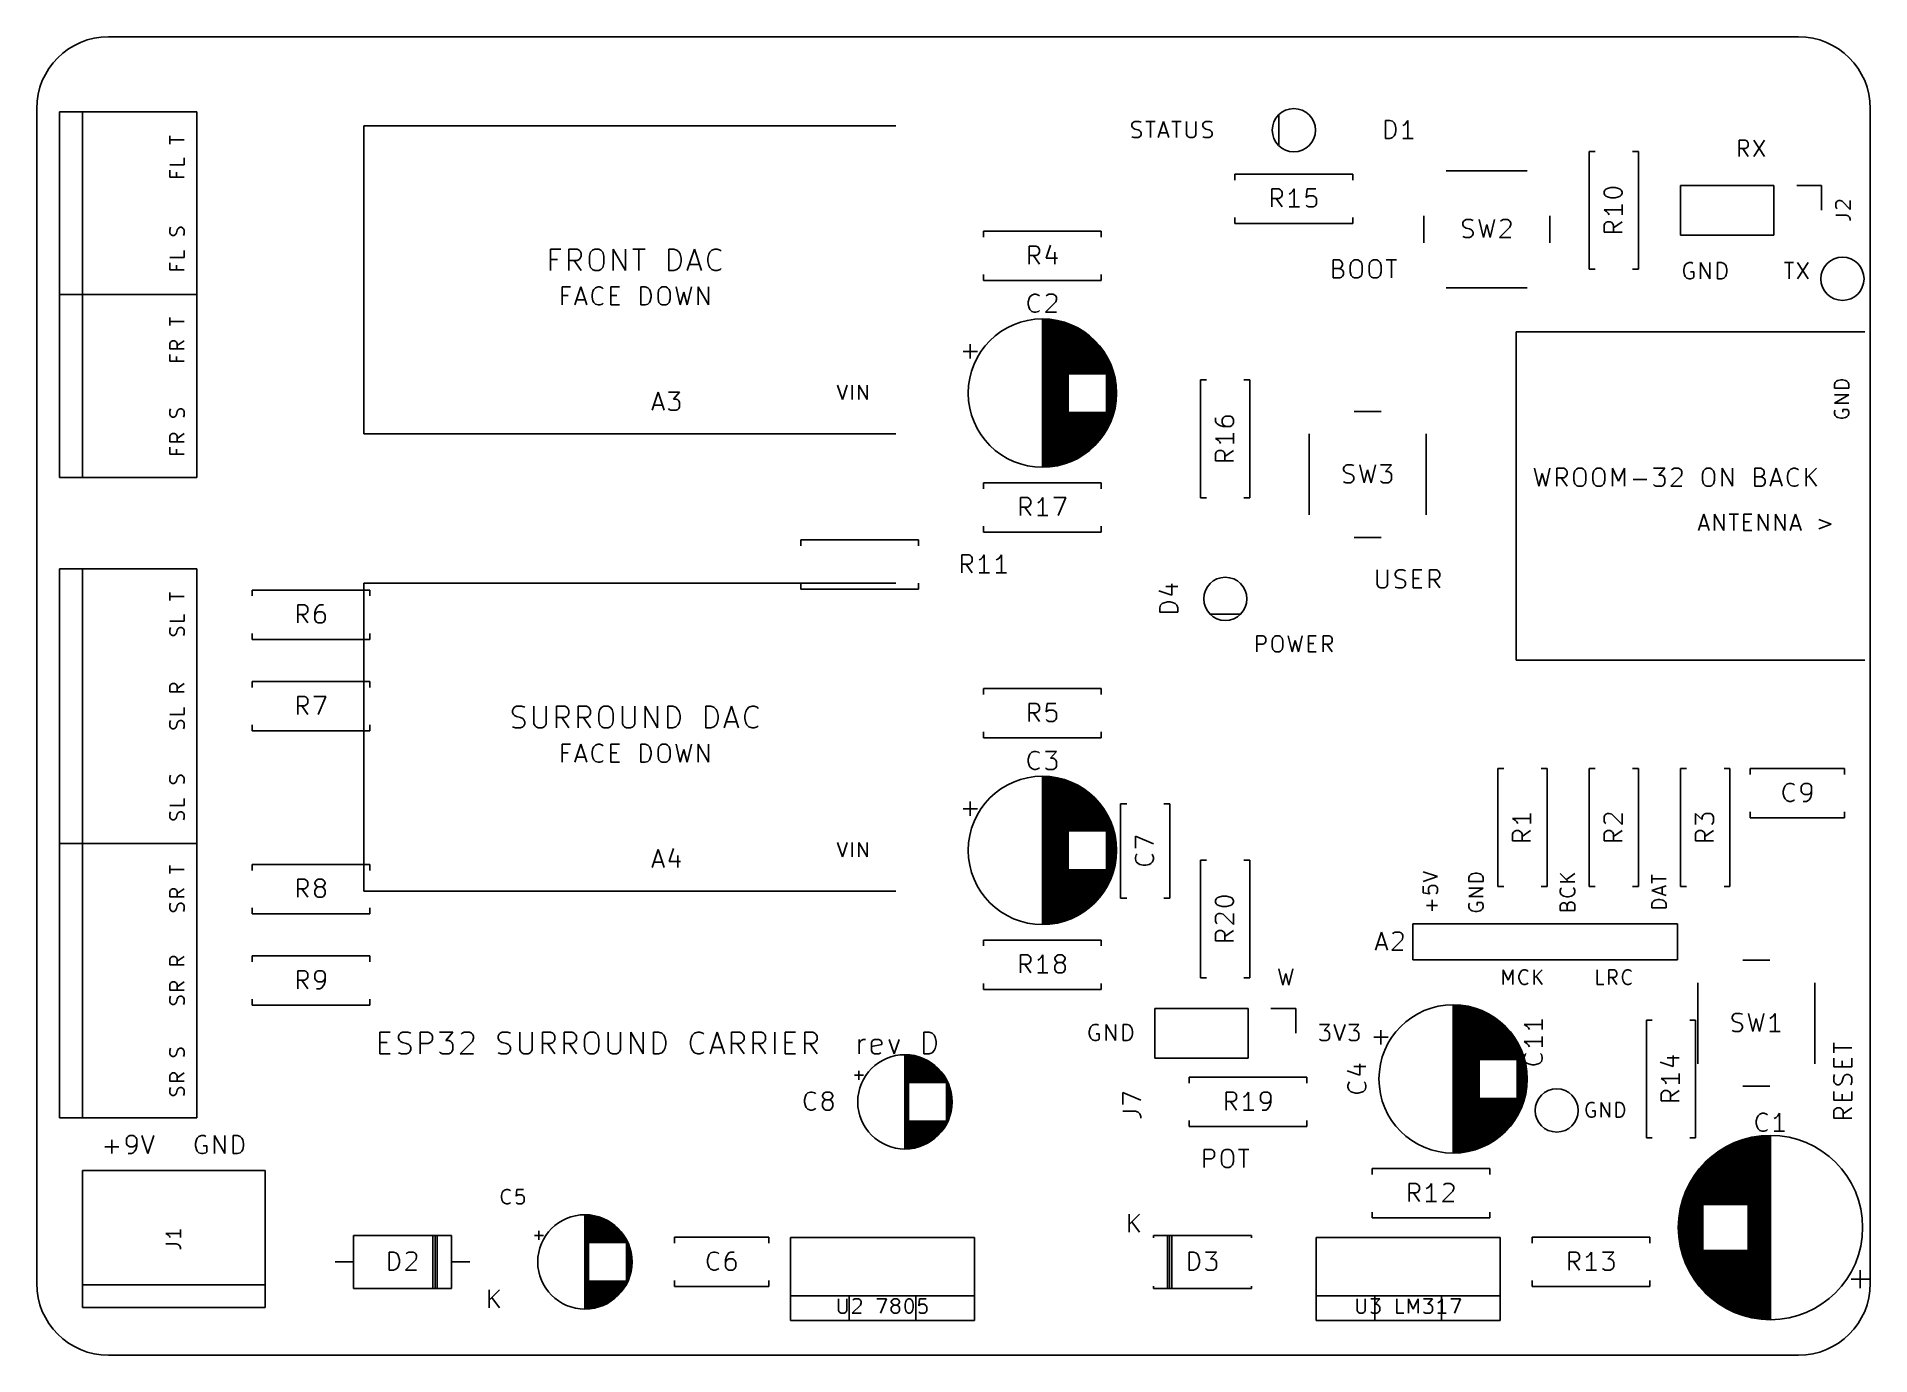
# Model space of a CAD drawing. Header units: millimetres. Extents: x 20 to 122, y -92 to -19.
import ezdxf

# ---------------------------------------------------------------- set-up
doc = ezdxf.new("R2010")
doc.units = ezdxf.units.MM
doc.layers.add('Edge.Cuts', color=40, linetype='CONTINUOUS', true_color=0xfabd2f)
doc.layers.add('F.Silkscreen', color=254, linetype='CONTINUOUS', true_color=0xebdbb2)

msp = doc.modelspace()

# ---------------------------------------------------------------- linework, layer by layer
at = {"layer": 'Edge.Cuts', "linetype": 'CONTINUOUS'}
for p, q in [((24, -19.25), (117.88, -19.25)), ((20, -88.5), (20, -23.25)), ((121.88, -23.25), (121.88, -88.5)), ((117.88, -92.5), (24, -92.5))]:
    msp.add_line(p, q, dxfattribs=at)
at = {"layer": 'Edge.Cuts'}
for centre, start, end in [((24, -23.25), 90, 180), ((117.88, -23.25), 0, 90), ((24, -88.5), -180, -90), ((117.88, -88.5), -90, 0)]:
    msp.add_arc(centre, 4, start, end, dxfattribs=at)
at = {"layer": 'F.Silkscreen', "linetype": 'CONTINUOUS'}
for p, q in [((21.27, -23.42), (21.27, -33.58)), ((28.89, -23.42), (21.27, -23.42)), ((22.54, -33.58), (22.54, -23.42)), ((28.89, -33.58), (28.89, -23.42)), ((38.179999, -41.32), (38.179999, -24.21)), ((67.739999, -24.21), (38.179999, -24.21)), ((80.851428, -24.124985), (80.894285, -24.039271)), ((80.851428, -24.2107), (80.851428, -24.124985)), ((80.894285, -24.296414), (80.851428, -24.2107)), ((80.894285, -24.039271), (80.937142, -23.996414)), ((80.937142, -24.339271), (80.894285, -24.296414)), ((80.937142, -23.996414), (81.022857, -23.953557)), ((81.022857, -24.382128), (80.937142, -24.339271)), ((81.022857, -23.953557), (81.237142, -23.953557)), ((81.194285, -24.424985), (81.022857, -24.382128)), ((81.28, -24.467842), (81.194285, -24.424985)), ((81.237142, -23.953557), (81.365714, -23.996414)), ((81.622857, -23.953557), (82.137143, -23.953557)), ((81.88, -24.853557), (81.88, -23.953557)), ((82.308571, -24.853557), (82.608571, -23.953557)), ((82.608571, -23.953557), (82.908571, -24.853557)), ((83.08, -23.953557), (83.594286, -23.953557)), ((83.337143, -24.853557), (83.337143, -23.953557)), ((83.894285, -23.953557), (83.894285, -24.682128)), ((84.408571, -24.682128), (84.408571, -23.953557)), ((84.794285, -24.124985), (84.837142, -24.039271)), ((84.794285, -24.2107), (84.794285, -24.124985)), ((84.837142, -24.296414), (84.794285, -24.2107)), ((84.837142, -24.039271), (84.879999, -23.996414)), ((84.879999, -24.339271), (84.837142, -24.296414)), ((84.879999, -23.996414), (84.965714, -23.953557)), ((84.965714, -24.382128), (84.879999, -24.339271)), ((84.965714, -23.953557), (85.179999, -23.953557)), ((85.137142, -24.424985), (84.965714, -24.382128)), ((85.222857, -24.467842), (85.137142, -24.424985)), ((85.179999, -23.953557), (85.308571, -23.996414)), ((89.01, -23.588), (89.01, -25.302)), ((94.946905, -24.899819), (94.946905, -23.899819)), ((94.946905, -23.899819), (95.185, -23.899819)), ((95.185, -23.899819), (95.327857, -23.947438)), ((95.327857, -23.947438), (95.423095, -24.042676)), ((95.423095, -24.042676), (95.470714, -24.137914)), ((95.470714, -24.137914), (95.518333, -24.32839)), ((95.518333, -24.32839), (95.518333, -24.471247)), ((95.994524, -24.137914), (95.899286, -24.185533)), ((96.089762, -24.042676), (95.994524, -24.137914)), ((96.185, -23.899819), (96.089762, -24.042676)), ((96.185, -24.899819), (96.185, -23.899819)), ((27.393855, -25.217142), (27.393855, -24.759999)), ((28.193855, -24.988571), (27.393855, -24.988571)), ((80.851428, -24.8107), (80.98, -24.853557)), ((80.98, -24.853557), (81.194285, -24.853557)), ((81.194285, -24.853557), (81.28, -24.8107)), ((81.322857, -24.5107), (81.28, -24.467842)), ((81.28, -24.8107), (81.322857, -24.767842)), ((81.365714, -24.596414), (81.322857, -24.5107)), ((81.322857, -24.767842), (81.365714, -24.682128)), ((81.365714, -24.682128), (81.365714, -24.596414)), ((82.394285, -24.596414), (82.822857, -24.596414)), ((83.894285, -24.682128), (83.937142, -24.767842)), ((83.937142, -24.767842), (83.98, -24.8107)), ((83.98, -24.8107), (84.065714, -24.853557)), ((84.065714, -24.853557), (84.237142, -24.853557)), ((84.237142, -24.853557), (84.322857, -24.8107)), ((84.322857, -24.8107), (84.365714, -24.767842)), ((84.365714, -24.767842), (84.408571, -24.682128)), ((84.794285, -24.8107), (84.922857, -24.853557)), ((84.922857, -24.853557), (85.137142, -24.853557)), ((85.137142, -24.853557), (85.222857, -24.8107)), ((85.265714, -24.5107), (85.222857, -24.467842)), ((85.222857, -24.8107), (85.265714, -24.767842)), ((85.308571, -24.596414), (85.265714, -24.5107)), ((85.265714, -24.767842), (85.308571, -24.682128)), ((85.308571, -24.682128), (85.308571, -24.596414)), ((95.185, -24.899819), (94.946905, -24.899819)), ((95.327857, -24.8522), (95.185, -24.899819)), ((95.423095, -24.756961), (95.327857, -24.8522)), ((95.470714, -24.661723), (95.423095, -24.756961)), ((95.518333, -24.471247), (95.470714, -24.661723)), ((96.470714, -24.899819), (95.899286, -24.899819)), ((114.585713, -25.898557), (114.585713, -24.998557)), ((114.585713, -24.998557), (114.92857, -24.998557)), ((114.92857, -25.469985), (114.585713, -25.469985)), ((115.099999, -25.898557), (114.799999, -25.469985)), ((114.92857, -24.998557), (115.014285, -25.041414)), ((115.014285, -25.427128), (114.92857, -25.469985)), ((115.014285, -25.041414), (115.057142, -25.084271)), ((115.057142, -25.384271), (115.014285, -25.427128)), ((115.057142, -25.084271), (115.099999, -25.169985)), ((115.099999, -25.298557), (115.057142, -25.384271)), ((115.099999, -25.169985), (115.099999, -25.298557)), ((115.399999, -24.998557), (115.999999, -25.898557)), ((115.999999, -24.998557), (115.399999, -25.898557)), ((28.193855, -26.359999), (27.393855, -26.359999)), ((28.193855, -25.979047), (28.193855, -26.359999)), ((106.26, -25.62), (106.59, -25.62)), ((106.26, -32.16), (106.26, -25.62)), ((109, -25.62), (108.67, -25.62)), ((109, -32.16), (109, -25.62)), ((27.393855, -27.045713), (27.393855, -26.664761)), ((28.193855, -27.045713), (27.393855, -27.045713)), ((27.774807, -26.779047), (27.774807, -27.045713)), ((86.58, -26.885), (93.12, -26.885)), ((86.58, -27.215), (86.58, -26.885)), ((93.12, -26.885), (93.12, -27.215)), ((102.82, -26.7), (98.32, -26.7)), ((88.635714, -28.709819), (88.635714, -27.709819)), ((88.635714, -27.709819), (89.016666, -27.709819)), ((89.016666, -28.233628), (88.635714, -28.233628)), ((89.207142, -28.709819), (88.873809, -28.233628)), ((89.016666, -27.709819), (89.111904, -27.757438)), ((89.111904, -28.186009), (89.016666, -28.233628)), ((89.111904, -27.757438), (89.159523, -27.805057)), ((89.159523, -28.13839), (89.111904, -28.186009)), ((89.159523, -27.805057), (89.207142, -27.900295)), ((89.207142, -28.043152), (89.159523, -28.13839)), ((89.207142, -27.900295), (89.207142, -28.043152)), ((89.683333, -27.947914), (89.588095, -27.995533)), ((89.778571, -27.852676), (89.683333, -27.947914)), ((89.873809, -27.709819), (89.778571, -27.852676)), ((89.873809, -28.709819), (89.873809, -27.709819)), ((90.588095, -27.709819), (90.540476, -28.186009)), ((90.540476, -28.186009), (90.588095, -28.13839)), ((91.064285, -27.709819), (90.588095, -27.709819)), ((90.588095, -28.13839), (90.683333, -28.090771)), ((90.683333, -28.090771), (90.921428, -28.090771)), ((90.921428, -28.090771), (91.016666, -28.13839)), ((91.016666, -28.13839), (91.064285, -28.186009)), ((91.064285, -28.186009), (91.111904, -28.281247)), ((91.111904, -28.519342), (91.064285, -28.61458)), ((91.111904, -28.281247), (91.111904, -28.519342)), ((107.084819, -27.86619), (107.132438, -27.770952)), ((107.084819, -27.961428), (107.084819, -27.86619)), ((107.132438, -28.056666), (107.084819, -27.961428)), ((107.132438, -27.770952), (107.180057, -27.723333)), ((107.180057, -28.104285), (107.132438, -28.056666)), ((107.180057, -27.723333), (107.275295, -27.675714)), ((107.275295, -28.151904), (107.180057, -28.104285)), ((107.275295, -27.675714), (107.465771, -27.628095)), ((107.465771, -28.199523), (107.275295, -28.151904)), ((107.465771, -27.628095), (107.703866, -27.628095)), ((107.703866, -28.199523), (107.465771, -28.199523)), ((107.703866, -27.628095), (107.894342, -27.675714)), ((107.894342, -28.151904), (107.703866, -28.199523)), ((107.894342, -27.675714), (107.98958, -27.723333)), ((107.98958, -28.104285), (107.894342, -28.151904)), ((107.98958, -27.723333), (108.0372, -27.770952)), ((108.0372, -28.056666), (107.98958, -28.104285)), ((108.0372, -27.770952), (108.084819, -27.86619)), ((108.084819, -27.961428), (108.0372, -28.056666)), ((108.084819, -27.86619), (108.084819, -27.961428)), ((111.329999, -27.51), (111.329999, -30.27)), ((116.519999, -27.51), (111.329999, -27.51)), ((116.519999, -27.51), (116.519999, -30.27)), ((117.789999, -27.51), (119.169999, -27.51)), ((119.169999, -27.51), (119.169999, -28.89)), ((119.968854, -28.509047), (120.006949, -28.432856)), ((119.968854, -28.699523), (119.968854, -28.509047)), ((120.006949, -28.432856), (120.045044, -28.394761)), ((120.045044, -28.394761), (120.121235, -28.356666)), ((120.121235, -28.356666), (120.197425, -28.356666)), ((120.197425, -28.356666), (120.311711, -28.394761)), ((120.311711, -28.394761), (120.768854, -28.851904)), ((120.768854, -28.851904), (120.768854, -28.356666)), ((86.58, -29.295), (86.58, -29.625)), ((90.159523, -28.709819), (89.588095, -28.709819)), ((90.588095, -28.6622), (90.540476, -28.61458)), ((90.683333, -28.709819), (90.588095, -28.6622)), ((90.921428, -28.709819), (90.683333, -28.709819)), ((91.016666, -28.6622), (90.921428, -28.709819)), ((91.064285, -28.61458), (91.016666, -28.6622)), ((93.12, -29.625), (93.12, -29.295)), ((97.07, -29.2), (97.07, -30.7)), ((99.236667, -29.595295), (99.284286, -29.500057)), ((99.284286, -29.500057), (99.331905, -29.452438)), ((99.331905, -29.452438), (99.427143, -29.404819)), ((99.427143, -29.404819), (99.665238, -29.404819)), ((99.665238, -29.404819), (99.808095, -29.452438)), ((100.141429, -29.404819), (100.379524, -30.404819)), ((100.760476, -30.404819), (100.998572, -29.404819)), ((101.331905, -29.500057), (101.379524, -29.452438)), ((101.379524, -29.452438), (101.474762, -29.404819)), ((101.474762, -29.404819), (101.712857, -29.404819)), ((101.712857, -29.404819), (101.808095, -29.452438)), ((101.808095, -29.452438), (101.855714, -29.500057)), ((101.855714, -29.500057), (101.903333, -29.595295)), ((104.07, -30.7), (104.07, -29.2)), ((108.084819, -28.86619), (107.084819, -28.86619)), ((107.084819, -28.86619), (107.227676, -28.961428)), ((107.180057, -29.580476), (107.275295, -29.532857)), ((107.227676, -28.961428), (107.322914, -29.056666)), ((107.275295, -29.532857), (107.418152, -29.532857)), ((107.322914, -29.056666), (107.370533, -29.151904)), ((107.418152, -29.532857), (107.51339, -29.580476)), ((108.084819, -29.532857), (107.608628, -29.86619)), ((108.084819, -28.580476), (108.084819, -29.151904)), ((120.006949, -28.775713), (119.968854, -28.699523)), ((119.968854, -29.156666), (120.540282, -29.156666)), ((120.045044, -28.813809), (120.006949, -28.775713)), ((120.540282, -29.156666), (120.654568, -29.194761)), ((120.654568, -29.194761), (120.730759, -29.270952)), ((120.730759, -29.270952), (120.768854, -29.385237)), ((120.768854, -29.385237), (120.768854, -29.461428)), ((27.393855, -29.954285), (27.43195, -29.84)), ((27.393855, -30.144762), (27.393855, -29.954285)), ((27.43195, -30.220952), (27.393855, -30.144762)), ((27.470045, -30.259047), (27.43195, -30.220952)), ((27.546236, -30.297143), (27.470045, -30.259047)), ((27.622426, -30.297143), (27.546236, -30.297143)), ((27.698617, -30.259047), (27.622426, -30.297143)), ((27.736712, -30.220952), (27.698617, -30.259047)), ((27.774807, -30.144762), (27.736712, -30.220952)), ((27.812902, -29.992381), (27.774807, -30.144762)), ((27.850998, -29.91619), (27.812902, -29.992381)), ((27.889093, -29.878095), (27.850998, -29.91619)), ((27.965283, -29.84), (27.889093, -29.878095)), ((28.041474, -29.84), (27.965283, -29.84)), ((28.117664, -29.878095), (28.041474, -29.84)), ((28.15576, -29.91619), (28.117664, -29.878095)), ((28.193855, -29.992381), (28.15576, -29.91619)), ((28.15576, -30.297143), (28.193855, -30.182857)), ((28.193855, -30.182857), (28.193855, -29.992381)), ((72.61, -30.059999), (72.61, -30.389999)), ((79.15, -30.059999), (72.61, -30.059999)), ((79.15, -30.389999), (79.15, -30.059999)), ((86.58, -29.625), (93.12, -29.625)), ((99.236667, -29.690533), (99.236667, -29.595295)), ((99.284286, -29.785771), (99.236667, -29.690533)), ((99.236667, -30.3572), (99.379524, -30.404819)), ((99.331905, -29.83339), (99.284286, -29.785771)), ((99.427143, -29.881009), (99.331905, -29.83339)), ((99.379524, -30.404819), (99.617619, -30.404819)), ((99.617619, -29.928628), (99.427143, -29.881009)), ((99.712857, -29.976247), (99.617619, -29.928628)), ((99.617619, -30.404819), (99.712857, -30.3572)), ((99.760476, -30.023866), (99.712857, -29.976247)), ((99.712857, -30.3572), (99.760476, -30.30958)), ((99.808095, -30.119104), (99.760476, -30.023866)), ((99.760476, -30.30958), (99.808095, -30.214342)), ((99.808095, -30.214342), (99.808095, -30.119104)), ((100.379524, -30.404819), (100.57, -29.690533)), ((100.57, -29.690533), (100.760476, -30.404819)), ((101.855714, -29.83339), (101.284286, -30.404819)), ((101.284286, -30.404819), (101.903333, -30.404819)), ((101.903333, -29.690533), (101.855714, -29.83339)), ((101.903333, -29.595295), (101.903333, -29.690533)), ((107.084819, -29.723333), (107.132438, -29.628095)), ((107.084819, -30.104285), (107.084819, -29.723333)), ((108.084819, -30.104285), (107.084819, -30.104285)), ((107.132438, -29.628095), (107.180057, -29.580476)), ((107.51339, -29.580476), (107.561009, -29.628095)), ((107.561009, -29.628095), (107.608628, -29.723333)), ((107.608628, -29.723333), (107.608628, -30.104285)), ((116.519999, -30.27), (111.329999, -30.27)), ((28.193855, -31.51619), (27.393855, -31.51619)), ((28.193855, -31.135238), (28.193855, -31.51619)), ((48.545714, -32.247342), (48.545714, -31.047342)), ((48.545714, -31.047342), (49.117142, -31.047342)), ((49.574285, -32.247342), (49.574285, -31.047342)), ((49.574285, -31.047342), (50.031428, -31.047342)), ((50.031428, -31.047342), (50.145713, -31.104485)), ((50.145713, -31.104485), (50.202856, -31.161628)), ((50.202856, -31.561628), (50.145713, -31.618771)), ((50.202856, -31.161628), (50.259999, -31.275914)), ((50.259999, -31.447342), (50.202856, -31.561628)), ((50.259999, -31.275914), (50.259999, -31.447342)), ((50.717142, -31.447342), (50.774285, -31.218771)), ((50.717142, -31.847342), (50.717142, -31.447342)), ((50.774285, -31.218771), (50.888571, -31.104485)), ((50.888571, -31.104485), (51.002856, -31.047342)), ((51.002856, -31.047342), (51.231428, -31.047342)), ((51.231428, -31.047342), (51.345713, -31.104485)), ((51.345713, -31.104485), (51.459999, -31.218771)), ((51.459999, -31.218771), (51.517142, -31.447342)), ((51.517142, -31.447342), (51.517142, -31.847342)), ((52.031428, -32.247342), (52.031428, -31.047342)), ((52.031428, -31.047342), (52.717142, -32.247342)), ((52.717142, -32.247342), (52.717142, -31.047342)), ((53.117142, -31.047342), (53.802857, -31.047342)), ((53.459999, -32.247342), (53.459999, -31.047342)), ((55.117143, -32.247342), (55.117143, -31.047342)), ((55.117143, -31.047342), (55.402857, -31.047342)), ((55.402857, -31.047342), (55.574286, -31.104485)), ((55.574286, -31.104485), (55.688571, -31.218771)), ((55.688571, -31.218771), (55.745714, -31.333057)), ((55.745714, -31.333057), (55.802857, -31.561628)), ((55.802857, -31.561628), (55.802857, -31.733057)), ((56.145714, -32.247342), (56.545714, -31.047342)), ((56.545714, -31.047342), (56.945714, -32.247342)), ((57.288571, -31.561628), (57.345714, -31.333057)), ((57.288571, -31.733057), (57.288571, -31.561628)), ((57.345714, -31.333057), (57.402857, -31.218771)), ((57.402857, -31.218771), (57.517142, -31.104485)), ((57.517142, -31.104485), (57.688571, -31.047342)), ((57.688571, -31.047342), (57.802857, -31.047342)), ((57.802857, -31.047342), (57.974285, -31.104485)), ((57.974285, -31.104485), (58.031428, -31.161628)), ((75.141905, -31.884818), (75.141905, -30.884818)), ((75.141905, -30.884818), (75.522857, -30.884818)), ((75.522857, -31.408627), (75.141905, -31.408627)), ((75.713333, -31.884818), (75.38, -31.408627)), ((75.522857, -30.884818), (75.618095, -30.932437)), ((75.618095, -31.361008), (75.522857, -31.408627)), ((75.618095, -30.932437), (75.665714, -30.980056)), ((75.665714, -31.313389), (75.618095, -31.361008)), ((75.665714, -30.980056), (75.713333, -31.075294)), ((75.713333, -31.218151), (75.665714, -31.313389)), ((75.713333, -31.075294), (75.713333, -31.218151)), ((76.332381, -30.837199), (76.094286, -31.551484)), ((76.094286, -31.551484), (76.713333, -31.551484)), ((76.570476, -31.218151), (76.570476, -31.884818)), ((27.393855, -32.201904), (27.393855, -31.820952)), ((28.193855, -32.201904), (27.393855, -32.201904)), ((27.774807, -31.935238), (27.774807, -32.201904)), ((48.945714, -31.618771), (48.545714, -31.618771)), ((50.031428, -31.675914), (49.574285, -31.675914)), ((50.259999, -32.247342), (49.859999, -31.675914)), ((50.145713, -31.618771), (50.031428, -31.675914)), ((50.774285, -32.075914), (50.717142, -31.847342)), ((50.888571, -32.1902), (50.774285, -32.075914)), ((51.002856, -32.247342), (50.888571, -32.1902)), ((51.231428, -32.247342), (51.002856, -32.247342)), ((51.345713, -32.1902), (51.231428, -32.247342)), ((51.459999, -32.075914), (51.345713, -32.1902)), ((51.517142, -31.847342), (51.459999, -32.075914)), ((55.402857, -32.247342), (55.117143, -32.247342)), ((55.574286, -32.1902), (55.402857, -32.247342)), ((55.688571, -32.075914), (55.574286, -32.1902)), ((55.745714, -31.961628), (55.688571, -32.075914)), ((55.802857, -31.733057), (55.745714, -31.961628)), ((56.26, -31.904485), (56.831429, -31.904485)), ((57.345714, -31.961628), (57.288571, -31.733057)), ((57.402857, -32.075914), (57.345714, -31.961628)), ((57.517142, -32.1902), (57.402857, -32.075914)), ((57.688571, -32.247342), (57.517142, -32.1902)), ((57.802857, -32.247342), (57.688571, -32.247342)), ((57.974285, -32.1902), (57.802857, -32.247342)), ((58.031428, -32.133057), (57.974285, -32.1902)), ((72.61, -32.799999), (72.61, -32.469999)), ((79.15, -32.469999), (79.15, -32.799999)), ((92.029524, -32.654819), (92.029524, -31.654819)), ((92.029524, -31.654819), (92.362857, -31.654819)), ((92.362857, -32.131009), (92.029524, -32.131009)), ((92.362857, -31.654819), (92.458095, -31.702438)), ((92.458095, -32.08339), (92.362857, -32.131009)), ((92.362857, -32.131009), (92.505714, -32.178628)), ((92.458095, -31.702438), (92.505714, -31.750057)), ((92.505714, -32.035771), (92.458095, -32.08339)), ((92.505714, -31.750057), (92.553333, -31.845295)), ((92.553333, -31.940533), (92.505714, -32.035771)), ((92.505714, -32.178628), (92.553333, -32.226247)), ((92.553333, -32.55958), (92.505714, -32.6072)), ((92.553333, -31.845295), (92.553333, -31.940533)), ((92.553333, -32.226247), (92.600952, -32.321485)), ((92.600952, -32.464342), (92.553333, -32.55958)), ((92.600952, -32.321485), (92.600952, -32.464342)), ((92.981905, -31.988152), (93.029524, -31.797676)), ((92.981905, -32.321485), (92.981905, -31.988152)), ((93.029524, -32.511961), (92.981905, -32.321485)), ((93.029524, -31.797676), (93.124762, -31.702438)), ((93.124762, -32.6072), (93.029524, -32.511961)), ((93.124762, -31.702438), (93.22, -31.654819)), ((93.22, -31.654819), (93.410476, -31.654819)), ((93.410476, -31.654819), (93.505714, -31.702438)), ((93.505714, -31.702438), (93.600952, -31.797676)), ((93.600952, -32.511961), (93.505714, -32.6072)), ((93.600952, -31.797676), (93.648571, -31.988152)), ((93.648571, -32.321485), (93.600952, -32.511961)), ((93.648571, -31.988152), (93.648571, -32.321485)), ((94.029524, -31.988152), (94.077143, -31.797676)), ((94.029524, -32.321485), (94.029524, -31.988152)), ((94.077143, -32.511961), (94.029524, -32.321485)), ((94.077143, -31.797676), (94.172381, -31.702438)), ((94.172381, -32.6072), (94.077143, -32.511961)), ((94.172381, -31.702438), (94.267619, -31.654819)), ((94.267619, -31.654819), (94.458095, -31.654819)), ((94.458095, -31.654819), (94.553333, -31.702438)), ((94.553333, -31.702438), (94.648571, -31.797676)), ((94.648571, -32.511961), (94.553333, -32.6072)), ((94.648571, -31.797676), (94.69619, -31.988152)), ((94.69619, -32.321485), (94.648571, -32.511961)), ((94.69619, -31.988152), (94.69619, -32.321485)), ((94.981905, -31.654819), (95.553333, -31.654819)), ((95.267619, -32.654819), (95.267619, -31.654819)), ((106.59, -32.16), (106.26, -32.16)), ((108.67, -32.16), (109, -32.16)), ((111.552856, -32.012842), (111.509999, -32.184271)), ((111.509999, -32.184271), (111.509999, -32.312842)), ((111.509999, -32.312842), (111.552856, -32.484271)), ((111.595713, -31.927128), (111.552856, -32.012842)), ((111.552856, -32.484271), (111.595713, -32.569985)), ((111.681428, -31.841414), (111.595713, -31.927128)), ((111.595713, -32.569985), (111.681428, -32.6557)), ((111.809999, -31.798557), (111.681428, -31.841414)), ((111.938571, -31.798557), (111.809999, -31.798557)), ((112.067142, -32.312842), (111.895713, -32.312842)), ((112.024285, -31.841414), (111.938571, -31.798557)), ((112.067142, -32.612842), (112.067142, -32.312842)), ((112.452856, -32.698557), (112.452856, -31.798557)), ((112.452856, -31.798557), (112.967142, -32.698557)), ((112.967142, -32.698557), (112.967142, -31.798557)), ((113.395713, -32.698557), (113.395713, -31.798557)), ((113.395713, -31.798557), (113.609999, -31.798557)), ((113.609999, -31.798557), (113.73857, -31.841414)), ((113.73857, -31.841414), (113.824285, -31.927128)), ((113.824285, -32.569985), (113.73857, -32.6557)), ((113.824285, -31.927128), (113.867142, -32.012842)), ((113.867142, -32.484271), (113.824285, -32.569985)), ((113.867142, -32.012842), (113.909999, -32.184271)), ((113.909999, -32.312842), (113.867142, -32.484271)), ((113.909999, -32.184271), (113.909999, -32.312842)), ((117.104285, -31.798557), (117.618571, -31.798557)), ((117.361428, -32.698557), (117.361428, -31.798557)), ((117.832856, -31.798557), (118.432856, -32.698557)), ((118.432856, -31.798557), (117.832856, -32.698557)), ((21.27, -33.58), (21.27, -43.74)), ((28.89, -33.58), (21.27, -33.58)), ((21.27, -33.58), (28.89, -33.58)), ((22.54, -43.74), (22.54, -33.58)), ((28.89, -43.74), (28.89, -33.58)), ((49.188571, -34.154819), (49.188571, -33.154819)), ((49.188571, -33.154819), (49.664761, -33.154819)), ((49.902857, -34.154819), (50.23619, -33.154819)), ((50.23619, -33.154819), (50.569523, -34.154819)), ((50.855238, -33.58339), (50.902857, -33.392914)), ((50.855238, -33.726247), (50.855238, -33.58339)), ((50.902857, -33.392914), (50.950476, -33.297676)), ((50.950476, -33.297676), (51.045714, -33.202438)), ((51.045714, -33.202438), (51.188571, -33.154819)), ((51.188571, -33.154819), (51.283809, -33.154819)), ((51.283809, -33.154819), (51.426666, -33.202438)), ((51.426666, -33.202438), (51.474285, -33.250057)), ((51.902857, -34.154819), (51.902857, -33.154819)), ((51.902857, -33.154819), (52.379047, -33.154819)), ((53.569524, -34.154819), (53.569524, -33.154819)), ((53.569524, -33.154819), (53.807619, -33.154819)), ((53.807619, -33.154819), (53.950476, -33.202438)), ((53.950476, -33.202438), (54.045714, -33.297676)), ((54.045714, -33.297676), (54.093333, -33.392914)), ((54.093333, -33.392914), (54.140952, -33.58339)), ((54.140952, -33.58339), (54.140952, -33.726247)), ((54.521905, -33.488152), (54.569524, -33.297676)), ((54.521905, -33.821485), (54.521905, -33.488152)), ((54.569524, -33.297676), (54.664762, -33.202438)), ((54.664762, -33.202438), (54.76, -33.154819)), ((54.76, -33.154819), (54.950476, -33.154819)), ((54.950476, -33.154819), (55.045714, -33.202438)), ((55.045714, -33.202438), (55.140952, -33.297676)), ((55.140952, -33.297676), (55.188571, -33.488152)), ((55.188571, -33.488152), (55.188571, -33.821485)), ((55.521905, -33.154819), (55.76, -34.154819)), ((55.76, -34.154819), (55.950476, -33.440533)), ((55.950476, -33.440533), (56.140952, -34.154819)), ((56.140952, -34.154819), (56.379048, -33.154819)), ((56.76, -34.154819), (56.76, -33.154819)), ((56.76, -33.154819), (57.331428, -34.154819)), ((57.331428, -34.154819), (57.331428, -33.154819)), ((79.15, -32.799999), (72.61, -32.799999)), ((75.189524, -33.697675), (75.284762, -33.602437)), ((75.284762, -33.602437), (75.427619, -33.554818)), ((75.427619, -33.554818), (75.522857, -33.554818)), ((75.522857, -33.554818), (75.665714, -33.602437)), ((75.665714, -33.602437), (75.713333, -33.650056)), ((76.094286, -33.650056), (76.141905, -33.602437)), ((76.141905, -33.602437), (76.237143, -33.554818)), ((76.237143, -33.554818), (76.475238, -33.554818)), ((76.475238, -33.554818), (76.570476, -33.602437)), ((76.570476, -33.602437), (76.618095, -33.650056)), ((92.410476, -32.654819), (92.029524, -32.654819)), ((92.505714, -32.6072), (92.410476, -32.654819)), ((93.22, -32.654819), (93.124762, -32.6072)), ((93.410476, -32.654819), (93.22, -32.654819)), ((93.505714, -32.6072), (93.410476, -32.654819)), ((94.267619, -32.654819), (94.172381, -32.6072)), ((94.458095, -32.654819), (94.267619, -32.654819)), ((94.553333, -32.6072), (94.458095, -32.654819)), ((98.32, -33.2), (102.82, -33.2)), ((111.681428, -32.6557), (111.809999, -32.698557)), ((111.809999, -32.698557), (111.895713, -32.698557)), ((111.895713, -32.698557), (112.024285, -32.6557)), ((112.024285, -32.6557), (112.067142, -32.612842)), ((113.609999, -32.698557), (113.395713, -32.698557)), ((113.73857, -32.6557), (113.609999, -32.698557)), ((49.521904, -33.631009), (49.188571, -33.631009)), ((49.998095, -33.869104), (50.474285, -33.869104)), ((50.902857, -33.916723), (50.855238, -33.726247)), ((50.950476, -34.011961), (50.902857, -33.916723)), ((51.045714, -34.1072), (50.950476, -34.011961)), ((51.188571, -34.154819), (51.045714, -34.1072)), ((51.283809, -34.154819), (51.188571, -34.154819)), ((51.426666, -34.1072), (51.283809, -34.154819)), ((51.474285, -34.05958), (51.426666, -34.1072)), ((51.902857, -33.631009), (52.23619, -33.631009)), ((52.379047, -34.154819), (51.902857, -34.154819)), ((53.807619, -34.154819), (53.569524, -34.154819)), ((53.950476, -34.1072), (53.807619, -34.154819)), ((54.045714, -34.011961), (53.950476, -34.1072)), ((54.093333, -33.916723), (54.045714, -34.011961)), ((54.140952, -33.726247), (54.093333, -33.916723)), ((54.569524, -34.011961), (54.521905, -33.821485)), ((54.664762, -34.1072), (54.569524, -34.011961)), ((54.76, -34.154819), (54.664762, -34.1072)), ((54.950476, -34.154819), (54.76, -34.154819)), ((55.045714, -34.1072), (54.950476, -34.154819)), ((55.140952, -34.011961), (55.045714, -34.1072)), ((55.188571, -33.821485), (55.140952, -34.011961)), ((75.094286, -33.983389), (75.141905, -33.792913)), ((75.094286, -34.126246), (75.094286, -33.983389)), ((75.141905, -34.316722), (75.094286, -34.126246)), ((75.141905, -33.792913), (75.189524, -33.697675)), ((75.189524, -34.41196), (75.141905, -34.316722)), ((75.284762, -34.507199), (75.189524, -34.41196)), ((75.427619, -34.554818), (75.284762, -34.507199)), ((75.522857, -34.554818), (75.427619, -34.554818)), ((75.665714, -34.507199), (75.522857, -34.554818)), ((75.713333, -34.459579), (75.665714, -34.507199)), ((76.618095, -33.983389), (76.046667, -34.554818)), ((76.046667, -34.554818), (76.665714, -34.554818)), ((76.618095, -33.650056), (76.665714, -33.745294)), ((76.665714, -33.840532), (76.618095, -33.983389)), ((76.665714, -33.745294), (76.665714, -33.840532)), ((27.393855, -35.300952), (27.393855, -34.843809)), ((28.193855, -35.072381), (27.393855, -35.072381)), ((75.88, -34.97), (75.88, -43.13)), ((75.92, -34.97), (75.92, -43.13)), ((75.96, -34.971), (75.96, -43.129)), ((76, -34.972), (76, -43.128)), ((76.04, -34.973), (76.04, -43.127)), ((76.08, -34.975), (76.08, -43.125)), ((76.12, -34.977), (76.12, -43.123)), ((76.16, -34.98), (76.16, -43.12)), ((76.2, -34.982), (76.2, -43.118)), ((76.24, -34.986), (76.24, -43.114)), ((76.28, -34.989), (76.28, -43.111)), ((76.32, -34.994), (76.32, -43.106)), ((76.36, -34.998), (76.36, -43.102)), ((76.4, -35.003), (76.4, -43.097)), ((76.44, -35.008), (76.44, -43.092)), ((76.48, -35.014), (76.48, -43.086)), ((76.52, -35.02), (76.52, -43.08)), ((76.56, -35.027), (76.56, -43.073)), ((76.6, -35.033), (76.6, -43.067)), ((76.64, -35.041), (76.64, -43.059)), ((76.68, -35.048), (76.68, -43.052)), ((76.72, -35.057), (76.72, -43.043)), ((76.76, -35.065), (76.76, -43.035)), ((76.8, -35.074), (76.8, -43.026)), ((76.84, -35.083), (76.84, -43.017)), ((76.88, -35.093), (76.88, -43.007)), ((76.92, -35.103), (76.92, -42.997)), ((76.96, -35.114), (76.96, -42.986)), ((77, -35.125), (77, -42.975)), ((77.04, -35.137), (77.04, -42.963)), ((77.08, -35.149), (77.08, -42.951)), ((77.12, -35.161), (77.12, -42.939)), ((77.16, -35.174), (77.16, -42.926)), ((77.2, -35.187), (77.2, -42.913)), ((77.24, -35.201), (77.24, -42.899)), ((77.28, -35.215), (77.28, -42.885)), ((77.32, -35.23), (77.32, -42.87)), ((77.36, -35.245), (77.36, -38.01)), ((77.4, -35.261), (77.4, -38.01)), ((77.44, -35.277), (77.44, -38.01)), ((77.48, -35.293), (77.48, -38.01)), ((77.52, -35.31), (77.52, -38.01)), ((77.56, -35.328), (77.56, -38.01)), ((77.6, -35.346), (77.6, -38.01)), ((77.64, -35.365), (77.64, -38.01)), ((77.68, -35.384), (77.68, -38.01)), ((77.72, -35.404), (77.72, -38.01)), ((77.76, -35.424), (77.76, -38.01)), ((77.8, -35.445), (77.8, -38.01)), ((77.84, -35.466), (77.84, -38.01)), ((77.88, -35.488), (77.88, -38.01)), ((77.92, -35.511), (77.92, -38.01)), ((77.96, -35.534), (77.96, -38.01)), ((78, -35.557), (78, -38.01)), ((78.04, -35.582), (78.04, -38.01)), ((78.08, -35.607), (78.08, -38.01)), ((78.12, -35.632), (78.12, -38.01)), ((102.2, -35.65), (102.2, -53.89)), ((102.2, -35.65), (121.58, -35.65)), ((27.393855, -36.291428), (27.43195, -36.215238)), ((27.393855, -36.59619), (27.393855, -36.291428)), ((28.193855, -36.59619), (27.393855, -36.59619)), ((27.43195, -36.215238), (27.470045, -36.177143)), ((27.470045, -36.177143), (27.546236, -36.139047)), ((27.546236, -36.139047), (27.660521, -36.139047)), ((27.660521, -36.139047), (27.736712, -36.177143)), ((27.736712, -36.177143), (27.774807, -36.215238)), ((27.774807, -36.215238), (27.812902, -36.291428)), ((28.193855, -36.139047), (27.812902, -36.405714)), ((27.812902, -36.291428), (27.812902, -36.59619)), ((71.870302, -36.335), (71.870302, -37.135)), ((78.16, -35.658), (78.16, -38.01)), ((78.2, -35.685), (78.2, -38.01)), ((78.24, -35.713), (78.24, -38.01)), ((78.28, -35.741), (78.28, -38.01)), ((78.32, -35.77), (78.32, -38.01)), ((78.36, -35.8), (78.36, -38.01)), ((78.4, -35.831), (78.4, -38.01)), ((78.44, -35.862), (78.44, -38.01)), ((78.48, -35.894), (78.48, -38.01)), ((78.52, -35.927), (78.52, -38.01)), ((78.56, -35.961), (78.56, -38.01)), ((78.6, -35.995), (78.6, -38.01)), ((78.64, -36.031), (78.64, -38.01)), ((78.68, -36.068), (78.68, -38.01)), ((78.72, -36.105), (78.72, -38.01)), ((78.76, -36.144), (78.76, -38.01)), ((78.8, -36.183), (78.8, -38.01)), ((78.84, -36.224), (78.84, -38.01)), ((78.88, -36.266), (78.88, -38.01)), ((78.92, -36.309), (78.92, -38.01)), ((78.96, -36.354), (78.96, -38.01)), ((79, -36.399), (79, -38.01)), ((79.04, -36.446), (79.04, -38.01)), ((79.08, -36.495), (79.08, -38.01)), ((79.12, -36.545), (79.12, -38.01)), ((79.16, -36.597), (79.16, -38.01)), ((79.2, -36.65), (79.2, -38.01)), ((27.393855, -37.281904), (27.393855, -36.900952)), ((28.193855, -37.281904), (27.393855, -37.281904)), ((27.774807, -37.015238), (27.774807, -37.281904)), ((71.470302, -36.735), (72.270302, -36.735)), ((79.24, -36.706), (79.24, -38.01)), ((79.28, -36.763), (79.28, -38.01)), ((79.32, -36.823), (79.32, -38.01)), ((79.36, -36.885), (79.36, -38.01)), ((79.4, -36.949), (79.4, -38.01)), ((79.44, -37.016), (79.44, -41.084)), ((79.48, -37.086), (79.48, -41.014)), ((79.52, -37.16), (79.52, -40.94)), ((79.56, -37.237), (79.56, -40.863)), ((79.6, -37.319), (79.6, -40.781)), ((79.64, -37.406), (79.64, -40.694)), ((79.68, -37.498), (79.68, -40.602)), ((79.72, -37.597), (79.72, -40.503)), ((64.503809, -38.612295), (64.770476, -39.412295)), ((64.770476, -39.412295), (65.037142, -38.612295)), ((65.303809, -39.412295), (65.303809, -38.612295)), ((65.684761, -39.412295), (65.684761, -38.612295)), ((65.684761, -38.612295), (66.141904, -39.412295)), ((66.141904, -39.412295), (66.141904, -38.612295)), ((79.76, -37.704), (79.76, -40.396)), ((79.8, -37.822), (79.8, -40.278)), ((79.84, -37.953), (79.84, -40.147)), ((79.88, -38.103), (79.88, -39.997)), ((79.92, -38.282), (79.92, -39.818)), ((79.96, -38.517), (79.96, -39.583)), ((84.67, -38.32), (84.67, -44.86)), ((85, -38.32), (84.67, -38.32)), ((87.08, -38.32), (87.41, -38.32)), ((87.41, -38.32), (87.41, -44.86)), ((119.892295, -38.579999), (119.93039, -38.465713)), ((119.892295, -38.770475), (119.892295, -38.579999)), ((119.93039, -38.465713), (120.00658, -38.389523)), ((120.00658, -38.389523), (120.082771, -38.351428)), ((120.082771, -38.351428), (120.235152, -38.313332)), ((120.235152, -38.313332), (120.349438, -38.313332)), ((120.349438, -38.313332), (120.501819, -38.351428)), ((120.501819, -38.351428), (120.578009, -38.389523)), ((120.578009, -38.389523), (120.6542, -38.465713)), ((120.6542, -38.465713), (120.692295, -38.579999)), ((120.692295, -38.579999), (120.692295, -38.770475)), ((54.195475, -39.999819), (54.528808, -38.999819)), ((54.290713, -39.714104), (54.766903, -39.714104)), ((54.528808, -38.999819), (54.862141, -39.999819)), ((55.100237, -38.999819), (55.719284, -38.999819)), ((55.719284, -38.999819), (55.385951, -39.380771)), ((55.385951, -39.380771), (55.528808, -39.380771)), ((55.528808, -39.380771), (55.624046, -39.42839)), ((55.624046, -39.42839), (55.671665, -39.476009)), ((55.671665, -39.476009), (55.719284, -39.571247)), ((55.719284, -39.571247), (55.719284, -39.809342)), ((120.692295, -38.770475), (119.892295, -38.770475)), ((119.892295, -39.60857), (120.692295, -39.151427)), ((120.692295, -39.151427), (119.892295, -39.151427)), ((120.692295, -39.60857), (119.892295, -39.60857)), ((27.393855, -40.038094), (27.43195, -39.923809)), ((27.393855, -40.228571), (27.393855, -40.038094)), ((27.43195, -40.304761), (27.393855, -40.228571)), ((27.470045, -40.342856), (27.43195, -40.304761)), ((27.546236, -40.380952), (27.470045, -40.342856)), ((27.622426, -40.380952), (27.546236, -40.380952)), ((27.698617, -40.342856), (27.622426, -40.380952)), ((27.736712, -40.304761), (27.698617, -40.342856)), ((27.774807, -40.228571), (27.736712, -40.304761)), ((27.812902, -40.07619), (27.774807, -40.228571)), ((27.850998, -39.999999), (27.812902, -40.07619)), ((27.889093, -39.961904), (27.850998, -39.999999)), ((27.965283, -39.923809), (27.889093, -39.961904)), ((28.041474, -39.923809), (27.965283, -39.923809)), ((28.117664, -39.961904), (28.041474, -39.923809)), ((28.15576, -39.999999), (28.117664, -39.961904)), ((28.193855, -40.07619), (28.15576, -39.999999)), ((28.15576, -40.380952), (28.193855, -40.266666)), ((28.193855, -40.266666), (28.193855, -40.07619)), ((55.147856, -39.9522), (55.100237, -39.90458)), ((55.243094, -39.999819), (55.147856, -39.9522)), ((55.528808, -39.999819), (55.243094, -39.999819)), ((55.624046, -39.9522), (55.528808, -39.999819)), ((55.671665, -39.90458), (55.624046, -39.9522)), ((55.719284, -39.809342), (55.671665, -39.90458)), ((77.36, -40.09), (77.36, -42.855)), ((77.4, -40.09), (77.4, -42.839)), ((77.44, -40.09), (77.44, -42.823)), ((77.48, -40.09), (77.48, -42.807)), ((77.52, -40.09), (77.52, -42.79)), ((77.56, -40.09), (77.56, -42.772)), ((77.6, -40.09), (77.6, -42.754)), ((77.64, -40.09), (77.64, -42.735)), ((77.68, -40.09), (77.68, -42.716)), ((77.72, -40.09), (77.72, -42.696)), ((77.76, -40.09), (77.76, -42.676)), ((77.8, -40.09), (77.8, -42.655)), ((77.84, -40.09), (77.84, -42.634)), ((77.88, -40.09), (77.88, -42.612)), ((77.92, -40.09), (77.92, -42.589)), ((77.96, -40.09), (77.96, -42.566)), ((78, -40.09), (78, -42.543)), ((78.04, -40.09), (78.04, -42.518)), ((78.08, -40.09), (78.08, -42.493)), ((78.12, -40.09), (78.12, -42.468)), ((78.16, -40.09), (78.16, -42.442)), ((78.2, -40.09), (78.2, -42.415)), ((78.24, -40.09), (78.24, -42.387)), ((78.28, -40.09), (78.28, -42.359)), ((78.32, -40.09), (78.32, -42.33)), ((78.36, -40.09), (78.36, -42.3)), ((78.4, -40.09), (78.4, -42.269)), ((78.44, -40.09), (78.44, -42.238)), ((78.48, -40.09), (78.48, -42.206)), ((78.52, -40.09), (78.52, -42.173)), ((78.56, -40.09), (78.56, -42.139)), ((78.6, -40.09), (78.6, -42.105)), ((78.64, -40.09), (78.64, -42.069)), ((78.68, -40.09), (78.68, -42.032)), ((78.72, -40.09), (78.72, -41.995)), ((78.76, -40.09), (78.76, -41.956)), ((78.8, -40.09), (78.8, -41.917)), ((78.84, -40.09), (78.84, -41.876)), ((78.88, -40.09), (78.88, -41.834)), ((78.92, -40.09), (78.92, -41.791)), ((78.96, -40.09), (78.96, -41.746)), ((79, -40.09), (79, -41.701)), ((79.04, -40.09), (79.04, -41.654)), ((79.08, -40.09), (79.08, -41.605)), ((79.12, -40.09), (79.12, -41.555)), ((79.16, -40.09), (79.16, -41.503)), ((79.2, -40.09), (79.2, -41.45)), ((79.24, -40.09), (79.24, -41.394)), ((79.28, -40.09), (79.28, -41.337)), ((79.32, -40.09), (79.32, -41.277)), ((79.36, -40.09), (79.36, -41.215)), ((79.4, -40.09), (79.4, -41.151)), ((85.494818, -40.423333), (85.494818, -40.613809)), ((85.494818, -40.613809), (85.542437, -40.709047)), ((85.542437, -40.709047), (85.590056, -40.756666)), ((85.923389, -40.423333), (85.87577, -40.518571)), ((85.87577, -40.518571), (85.87577, -40.709047)), ((85.87577, -40.709047), (85.923389, -40.804285)), ((85.971008, -40.375714), (85.923389, -40.423333)), ((86.066246, -40.328095), (85.971008, -40.375714)), ((86.304341, -40.328095), (86.066246, -40.328095)), ((86.399579, -40.375714), (86.304341, -40.328095)), ((86.447199, -40.423333), (86.399579, -40.375714)), ((86.494818, -40.518571), (86.447199, -40.423333)), ((86.447199, -40.804285), (86.494818, -40.709047)), ((86.494818, -40.709047), (86.494818, -40.518571)), ((94.7, -40.07), (93.2, -40.07)), ((119.93039, -39.989523), (119.892295, -40.065713)), ((119.892295, -40.065713), (119.892295, -40.179999)), ((119.892295, -40.179999), (119.93039, -40.294285)), ((119.93039, -40.294285), (120.00658, -40.370475)), ((120.00658, -40.370475), (120.082771, -40.40857)), ((120.082771, -40.40857), (120.235152, -40.446666)), ((120.235152, -40.446666), (120.349438, -40.446666)), ((120.616104, -39.951427), (120.349438, -39.951427)), ((120.349438, -39.951427), (120.349438, -40.103808)), ((120.349438, -40.446666), (120.501819, -40.40857)), ((120.501819, -40.40857), (120.578009, -40.370475)), ((120.578009, -40.370475), (120.6542, -40.294285)), ((120.6542, -39.989523), (120.616104, -39.951427)), ((120.692295, -40.103808), (120.6542, -39.989523)), ((120.6542, -40.294285), (120.692295, -40.179999)), ((120.692295, -40.179999), (120.692295, -40.103808)), ((27.393855, -41.447618), (27.43195, -41.371428)), ((27.393855, -41.75238), (27.393855, -41.447618)), ((28.193855, -41.75238), (27.393855, -41.75238)), ((27.43195, -41.371428), (27.470045, -41.333333)), ((27.470045, -41.333333), (27.546236, -41.295237)), ((27.546236, -41.295237), (27.660521, -41.295237)), ((27.660521, -41.295237), (27.736712, -41.333333)), ((27.736712, -41.333333), (27.774807, -41.371428)), ((27.774807, -41.371428), (27.812902, -41.447618)), ((28.193855, -41.295237), (27.812902, -41.561904)), ((27.812902, -41.447618), (27.812902, -41.75238)), ((67.739999, -41.32), (38.179999, -41.32)), ((86.494818, -41.56619), (85.494818, -41.56619)), ((85.494818, -41.56619), (85.637675, -41.661428)), ((85.590056, -40.756666), (85.732913, -40.851904)), ((85.637675, -41.661428), (85.732913, -41.756666)), ((85.732913, -40.851904), (85.923389, -40.899523)), ((85.732913, -41.756666), (85.780532, -41.851904)), ((85.923389, -40.804285), (85.971008, -40.851904)), ((85.923389, -40.899523), (86.304341, -40.899523)), ((85.971008, -40.851904), (86.066246, -40.899523)), ((86.304341, -40.899523), (86.399579, -40.851904)), ((86.399579, -40.851904), (86.447199, -40.804285)), ((86.494818, -41.280476), (86.494818, -41.851904)), ((90.7, -41.32), (90.7, -45.82)), ((97.2, -45.82), (97.2, -41.32)), ((27.393855, -42.438094), (27.393855, -42.057142)), ((28.193855, -42.438094), (27.393855, -42.438094)), ((27.774807, -42.171428), (27.774807, -42.438094)), ((85.494818, -42.423333), (85.542437, -42.328095)), ((85.494818, -42.804285), (85.494818, -42.423333)), ((85.542437, -42.328095), (85.590056, -42.280476)), ((85.590056, -42.280476), (85.685294, -42.232857)), ((85.685294, -42.232857), (85.828151, -42.232857)), ((85.828151, -42.232857), (85.923389, -42.280476)), ((85.923389, -42.280476), (85.971008, -42.328095)), ((85.971008, -42.328095), (86.018627, -42.423333)), ((86.494818, -42.232857), (86.018627, -42.56619)), ((86.018627, -42.423333), (86.018627, -42.804285)), ((21.27, -43.74), (28.89, -43.74)), ((86.494818, -42.804285), (85.494818, -42.804285)), ((92.616667, -43.215295), (92.664286, -43.120057)), ((92.616667, -43.310533), (92.616667, -43.215295)), ((92.664286, -43.405771), (92.616667, -43.310533)), ((92.664286, -43.120057), (92.711905, -43.072438)), ((92.711905, -43.45339), (92.664286, -43.405771)), ((92.711905, -43.072438), (92.807143, -43.024819)), ((92.807143, -43.501009), (92.711905, -43.45339)), ((92.807143, -43.024819), (93.045238, -43.024819)), ((92.997619, -43.548628), (92.807143, -43.501009)), ((93.092857, -43.596247), (92.997619, -43.548628)), ((93.045238, -43.024819), (93.188095, -43.072438)), ((93.140476, -43.643866), (93.092857, -43.596247)), ((93.188095, -43.739104), (93.140476, -43.643866)), ((93.188095, -43.834342), (93.188095, -43.739104)), ((93.521429, -43.024819), (93.759524, -44.024819)), ((93.759524, -44.024819), (93.95, -43.310533)), ((93.95, -43.310533), (94.140476, -44.024819)), ((94.140476, -44.024819), (94.378572, -43.024819)), ((94.664286, -43.024819), (95.283333, -43.024819)), ((95.283333, -43.024819), (94.95, -43.405771)), ((94.95, -43.405771), (95.092857, -43.405771)), ((95.092857, -43.405771), (95.188095, -43.45339)), ((95.188095, -43.45339), (95.235714, -43.501009)), ((95.235714, -43.501009), (95.283333, -43.596247)), ((95.283333, -43.596247), (95.283333, -43.834342)), ((103.222857, -43.224818), (103.460952, -44.224818)), ((103.460952, -44.224818), (103.651428, -43.510532)), ((103.651428, -43.510532), (103.841904, -44.224818)), ((103.841904, -44.224818), (104.08, -43.224818)), ((104.460952, -44.224818), (104.460952, -43.224818)), ((104.460952, -43.224818), (104.841904, -43.224818)), ((104.841904, -43.748627), (104.460952, -43.748627)), ((105.03238, -44.224818), (104.699047, -43.748627)), ((104.841904, -43.224818), (104.937142, -43.272437)), ((104.937142, -43.701008), (104.841904, -43.748627)), ((104.937142, -43.272437), (104.984761, -43.320056)), ((104.984761, -43.653389), (104.937142, -43.701008)), ((104.984761, -43.320056), (105.03238, -43.415294)), ((105.03238, -43.558151), (104.984761, -43.653389)), ((105.03238, -43.415294), (105.03238, -43.558151)), ((105.413333, -43.558151), (105.460952, -43.367675)), ((105.413333, -43.891484), (105.413333, -43.558151)), ((105.460952, -43.367675), (105.55619, -43.272437)), ((105.55619, -43.272437), (105.651428, -43.224818)), ((105.651428, -43.224818), (105.841904, -43.224818)), ((105.841904, -43.224818), (105.937142, -43.272437)), ((105.937142, -43.272437), (106.03238, -43.367675)), ((106.03238, -43.367675), (106.079999, -43.558151)), ((106.079999, -43.558151), (106.079999, -43.891484)), ((106.460952, -43.558151), (106.508571, -43.367675)), ((106.460952, -43.891484), (106.460952, -43.558151)), ((106.508571, -43.367675), (106.603809, -43.272437)), ((106.603809, -43.272437), (106.699047, -43.224818)), ((106.699047, -43.224818), (106.889523, -43.224818)), ((106.889523, -43.224818), (106.984761, -43.272437)), ((106.984761, -43.272437), (107.079999, -43.367675)), ((107.079999, -43.367675), (107.127618, -43.558151)), ((107.127618, -43.558151), (107.127618, -43.891484)), ((107.55619, -44.224818), (107.55619, -43.224818)), ((107.55619, -43.224818), (107.889523, -43.939103)), ((107.889523, -43.939103), (108.222856, -43.224818)), ((108.222856, -43.224818), (108.222856, -44.224818)), ((109.841904, -43.224818), (110.460951, -43.224818)), ((110.460951, -43.224818), (110.127618, -43.60577)), ((110.127618, -43.60577), (110.270475, -43.60577)), ((110.270475, -43.60577), (110.365713, -43.653389)), ((110.365713, -43.653389), (110.413332, -43.701008)), ((110.413332, -43.701008), (110.460951, -43.796246)), ((110.460951, -43.796246), (110.460951, -44.034341)), ((111.365713, -43.653389), (110.794285, -44.224818)), ((110.841904, -43.320056), (110.889523, -43.272437)), ((110.889523, -43.272437), (110.984761, -43.224818)), ((110.984761, -43.224818), (111.222856, -43.224818)), ((111.222856, -43.224818), (111.318094, -43.272437)), ((111.318094, -43.272437), (111.365713, -43.320056)), ((111.365713, -43.320056), (111.413332, -43.415294)), ((111.413332, -43.510532), (111.365713, -43.653389)), ((111.413332, -43.415294), (111.413332, -43.510532)), ((112.55619, -43.558151), (112.603809, -43.367675)), ((112.55619, -43.891484), (112.55619, -43.558151)), ((112.603809, -43.367675), (112.699047, -43.272437)), ((112.699047, -43.272437), (112.794285, -43.224818)), ((112.794285, -43.224818), (112.984761, -43.224818)), ((112.984761, -43.224818), (113.079999, -43.272437)), ((113.079999, -43.272437), (113.175237, -43.367675)), ((113.175237, -43.367675), (113.222856, -43.558151)), ((113.222856, -43.558151), (113.222856, -43.891484)), ((113.651428, -44.224818), (113.651428, -43.224818)), ((113.651428, -43.224818), (114.222856, -44.224818)), ((114.222856, -44.224818), (114.222856, -43.224818)), ((115.460952, -44.224818), (115.460952, -43.224818)), ((115.460952, -43.224818), (115.794285, -43.224818)), ((115.794285, -43.701008), (115.460952, -43.701008)), ((115.794285, -43.224818), (115.889523, -43.272437)), ((115.889523, -43.653389), (115.794285, -43.701008)), ((115.794285, -43.701008), (115.937142, -43.748627)), ((115.889523, -43.272437), (115.937142, -43.320056)), ((115.937142, -43.60577), (115.889523, -43.653389)), ((115.937142, -43.320056), (115.984761, -43.415294)), ((115.984761, -43.510532), (115.937142, -43.60577)), ((115.937142, -43.748627), (115.984761, -43.796246)), ((115.984761, -43.415294), (115.984761, -43.510532)), ((115.984761, -43.796246), (116.03238, -43.891484)), ((116.318095, -44.224818), (116.651428, -43.224818)), ((116.651428, -43.224818), (116.984761, -44.224818)), ((117.270476, -43.653389), (117.318095, -43.462913)), ((117.270476, -43.796246), (117.270476, -43.653389)), ((117.318095, -43.986722), (117.270476, -43.796246)), ((117.318095, -43.462913), (117.365714, -43.367675)), ((117.365714, -43.367675), (117.460952, -43.272437)), ((117.460952, -43.272437), (117.603809, -43.224818)), ((117.603809, -43.224818), (117.699047, -43.224818)), ((117.699047, -43.224818), (117.841904, -43.272437)), ((117.841904, -43.272437), (117.889523, -43.320056)), ((118.318095, -44.224818), (118.318095, -43.224818)), ((118.889523, -43.224818), (118.318095, -43.796246)), ((118.889523, -44.224818), (118.460952, -43.653389)), ((72.61, -44.03), (72.61, -44.36)), ((79.15, -44.03), (72.61, -44.03)), ((79.15, -44.36), (79.15, -44.03)), ((92.616667, -43.9772), (92.759524, -44.024819)), ((92.759524, -44.024819), (92.997619, -44.024819)), ((92.997619, -44.024819), (93.092857, -43.9772)), ((93.092857, -43.9772), (93.140476, -43.92958)), ((93.140476, -43.92958), (93.188095, -43.834342)), ((94.711905, -43.9772), (94.664286, -43.92958)), ((94.807143, -44.024819), (94.711905, -43.9772)), ((95.092857, -44.024819), (94.807143, -44.024819)), ((95.188095, -43.9772), (95.092857, -44.024819)), ((95.235714, -43.92958), (95.188095, -43.9772)), ((95.283333, -43.834342), (95.235714, -43.92958)), ((105.460952, -44.08196), (105.413333, -43.891484)), ((105.55619, -44.177199), (105.460952, -44.08196)), ((105.651428, -44.224818), (105.55619, -44.177199)), ((105.841904, -44.224818), (105.651428, -44.224818)), ((105.937142, -44.177199), (105.841904, -44.224818)), ((106.03238, -44.08196), (105.937142, -44.177199)), ((106.079999, -43.891484), (106.03238, -44.08196)), ((106.508571, -44.08196), (106.460952, -43.891484)), ((106.603809, -44.177199), (106.508571, -44.08196)), ((106.699047, -44.224818), (106.603809, -44.177199)), ((106.889523, -44.224818), (106.699047, -44.224818)), ((106.984761, -44.177199), (106.889523, -44.224818)), ((107.079999, -44.08196), (106.984761, -44.177199)), ((107.127618, -43.891484), (107.079999, -44.08196)), ((108.699047, -43.843865), (109.460952, -43.843865)), ((109.889523, -44.177199), (109.841904, -44.129579)), ((109.984761, -44.224818), (109.889523, -44.177199)), ((110.270475, -44.224818), (109.984761, -44.224818)), ((110.365713, -44.177199), (110.270475, -44.224818)), ((110.413332, -44.129579), (110.365713, -44.177199)), ((110.460951, -44.034341), (110.413332, -44.129579)), ((110.794285, -44.224818), (111.413332, -44.224818)), ((112.603809, -44.08196), (112.55619, -43.891484)), ((112.699047, -44.177199), (112.603809, -44.08196)), ((112.794285, -44.224818), (112.699047, -44.177199)), ((112.984761, -44.224818), (112.794285, -44.224818)), ((113.079999, -44.177199), (112.984761, -44.224818)), ((113.175237, -44.08196), (113.079999, -44.177199)), ((113.222856, -43.891484), (113.175237, -44.08196)), ((115.841904, -44.224818), (115.460952, -44.224818)), ((115.937142, -44.177199), (115.841904, -44.224818)), ((115.984761, -44.129579), (115.937142, -44.177199)), ((116.03238, -44.034341), (115.984761, -44.129579)), ((116.03238, -43.891484), (116.03238, -44.034341)), ((116.413333, -43.939103), (116.889523, -43.939103)), ((117.365714, -44.08196), (117.318095, -43.986722)), ((117.460952, -44.177199), (117.365714, -44.08196)), ((117.603809, -44.224818), (117.460952, -44.177199)), ((117.699047, -44.224818), (117.603809, -44.224818)), ((117.841904, -44.177199), (117.699047, -44.224818)), ((117.889523, -44.129579), (117.841904, -44.177199)), ((74.665714, -45.854819), (74.665714, -44.854819)), ((74.665714, -44.854819), (75.046666, -44.854819)), ((75.046666, -45.378628), (74.665714, -45.378628)), ((75.237142, -45.854819), (74.903809, -45.378628)), ((75.046666, -44.854819), (75.141904, -44.902438)), ((75.141904, -45.331009), (75.046666, -45.378628)), ((75.141904, -44.902438), (75.189523, -44.950057)), ((75.189523, -45.28339), (75.141904, -45.331009)), ((75.189523, -44.950057), (75.237142, -45.045295)), ((75.237142, -45.188152), (75.189523, -45.28339)), ((75.237142, -45.045295), (75.237142, -45.188152)), ((75.713333, -45.092914), (75.618095, -45.140533)), ((75.808571, -44.997676), (75.713333, -45.092914)), ((75.903809, -44.854819), (75.808571, -44.997676)), ((75.903809, -45.854819), (75.903809, -44.854819)), ((76.522857, -44.854819), (77.189523, -44.854819)), ((77.189523, -44.854819), (76.760952, -45.854819)), ((84.67, -44.86), (85, -44.86)), ((87.41, -44.86), (87.08, -44.86)), ((112.33, -46.678556), (112.63, -45.778556)), ((112.63, -45.778556), (112.93, -46.678556)), ((113.23, -46.678556), (113.23, -45.778556)), ((113.23, -45.778556), (113.744286, -46.678556)), ((113.744286, -46.678556), (113.744286, -45.778556)), ((114.044286, -45.778556), (114.558572, -45.778556)), ((114.301429, -46.678556), (114.301429, -45.778556)), ((114.858571, -46.678556), (114.858571, -45.778556)), ((114.858571, -45.778556), (115.287143, -45.778556)), ((115.672857, -46.678556), (115.672857, -45.778556)), ((115.672857, -45.778556), (116.187143, -46.678556)), ((116.187143, -46.678556), (116.187143, -45.778556)), ((116.615714, -46.678556), (116.615714, -45.778556)), ((116.615714, -45.778556), (117.13, -46.678556)), ((117.13, -46.678556), (117.13, -45.778556)), ((117.43, -46.678556), (117.73, -45.778556)), ((117.73, -45.778556), (118.03, -46.678556)), ((72.61, -46.77), (72.61, -46.44)), ((79.15, -46.77), (72.61, -46.77)), ((76.189523, -45.854819), (75.618095, -45.854819)), ((79.15, -46.44), (79.15, -46.77)), ((112.415714, -46.421413), (112.844286, -46.421413)), ((114.858571, -46.207127), (115.158571, -46.207127)), ((115.287143, -46.678556), (114.858571, -46.678556)), ((117.515714, -46.421413), (117.944286, -46.421413)), ((119.015714, -46.078556), (119.701429, -46.335699)), ((119.701429, -46.335699), (119.015714, -46.592841)), ((62.45, -47.205), (68.99, -47.205)), ((62.45, -47.535), (62.45, -47.205)), ((68.99, -47.205), (68.99, -47.535)), ((93.2, -47.07), (94.7, -47.07)), ((21.27, -48.82), (21.27, -64.06)), ((21.27, -48.82), (28.89, -48.82)), ((22.54, -48.82), (22.54, -64.06)), ((28.89, -48.82), (28.89, -64.06)), ((71.410714, -49.029819), (71.410714, -48.029819)), ((71.410714, -48.029819), (71.791666, -48.029819)), ((71.791666, -48.553628), (71.410714, -48.553628)), ((71.982142, -49.029819), (71.648809, -48.553628)), ((71.791666, -48.029819), (71.886904, -48.077438)), ((71.886904, -48.506009), (71.791666, -48.553628)), ((71.886904, -48.077438), (71.934523, -48.125057)), ((71.934523, -48.45839), (71.886904, -48.506009)), ((71.934523, -48.125057), (71.982142, -48.220295)), ((71.982142, -48.363152), (71.934523, -48.45839)), ((71.982142, -48.220295), (71.982142, -48.363152)), ((72.458333, -48.267914), (72.363095, -48.315533)), ((72.553571, -48.172676), (72.458333, -48.267914)), ((72.648809, -48.029819), (72.553571, -48.172676)), ((72.648809, -49.029819), (72.648809, -48.029819)), ((73.410714, -48.267914), (73.315476, -48.315533)), ((73.505952, -48.172676), (73.410714, -48.267914)), ((73.60119, -48.029819), (73.505952, -48.172676)), ((73.60119, -49.029819), (73.60119, -48.029819)), ((94.485714, -48.874819), (94.485714, -49.684342)), ((95.057142, -49.684342), (95.057142, -48.874819)), ((95.580952, -48.922438), (95.67619, -48.874819)), ((95.67619, -48.874819), (95.914285, -48.874819)), ((95.914285, -48.874819), (96.057142, -48.922438)), ((96.485714, -49.874819), (96.485714, -48.874819)), ((96.485714, -48.874819), (96.961904, -48.874819)), ((97.390476, -49.874819), (97.390476, -48.874819)), ((97.390476, -48.874819), (97.771428, -48.874819)), ((97.771428, -48.874819), (97.866666, -48.922438)), ((38.179999, -66.72), (38.179999, -49.61)), ((67.739999, -49.61), (38.179999, -49.61)), ((62.45, -49.615), (62.45, -49.945)), ((68.99, -49.945), (68.99, -49.615)), ((72.934523, -49.029819), (72.363095, -49.029819)), ((73.886904, -49.029819), (73.315476, -49.029819)), ((82.733152, -49.789523), (83.399819, -49.789523)), ((83.066485, -50.265713), (83.066485, -49.646666)), ((94.485714, -49.684342), (94.533333, -49.77958)), ((94.533333, -49.77958), (94.580952, -49.8272)), ((94.580952, -49.8272), (94.67619, -49.874819)), ((94.67619, -49.874819), (94.866666, -49.874819)), ((94.866666, -49.874819), (94.961904, -49.8272)), ((94.961904, -49.8272), (95.009523, -49.77958)), ((95.009523, -49.77958), (95.057142, -49.684342)), ((95.485714, -49.065295), (95.533333, -48.970057)), ((95.485714, -49.160533), (95.485714, -49.065295)), ((95.533333, -49.255771), (95.485714, -49.160533)), ((95.485714, -49.8272), (95.628571, -49.874819)), ((95.533333, -48.970057), (95.580952, -48.922438)), ((95.580952, -49.30339), (95.533333, -49.255771)), ((95.67619, -49.351009), (95.580952, -49.30339)), ((95.628571, -49.874819), (95.866666, -49.874819)), ((95.866666, -49.398628), (95.67619, -49.351009)), ((95.961904, -49.446247), (95.866666, -49.398628)), ((95.866666, -49.874819), (95.961904, -49.8272)), ((96.009523, -49.493866), (95.961904, -49.446247)), ((95.961904, -49.8272), (96.009523, -49.77958)), ((96.057142, -49.589104), (96.009523, -49.493866)), ((96.009523, -49.77958), (96.057142, -49.684342)), ((96.057142, -49.684342), (96.057142, -49.589104)), ((96.485714, -49.351009), (96.819047, -49.351009)), ((96.961904, -49.874819), (96.485714, -49.874819)), ((97.771428, -49.398628), (97.390476, -49.398628)), ((97.961904, -49.874819), (97.628571, -49.398628)), ((97.866666, -49.351009), (97.771428, -49.398628)), ((97.866666, -48.922438), (97.914285, -48.970057)), ((97.914285, -49.30339), (97.866666, -49.351009)), ((97.914285, -48.970057), (97.961904, -49.065295)), ((97.961904, -49.208152), (97.914285, -49.30339)), ((97.961904, -49.065295), (97.961904, -49.208152)), ((27.393855, -50.579047), (27.393855, -50.121904)), ((28.193855, -50.350476), (27.393855, -50.350476)), ((31.97, -49.99), (31.97, -50.32)), ((38.51, -49.99), (31.97, -49.99)), ((34.501905, -51.814819), (34.501905, -50.814819)), ((34.501905, -50.814819), (34.882857, -50.814819)), ((34.882857, -50.814819), (34.978095, -50.862438)), ((34.978095, -50.862438), (35.025714, -50.910057)), ((35.025714, -50.910057), (35.073333, -51.005295)), ((35.597143, -50.910057), (35.501905, -51.052914)), ((35.644762, -50.862438), (35.597143, -50.910057)), ((35.74, -50.814819), (35.644762, -50.862438)), ((35.930476, -50.814819), (35.74, -50.814819)), ((38.51, -50.32), (38.51, -49.99)), ((62.45, -49.945), (68.99, -49.945)), ((82.3522, -50.027618), (83.066485, -50.265713)), ((82.399819, -50.979999), (82.447438, -50.837142)), ((82.447438, -50.837142), (82.542676, -50.741904)), ((82.542676, -50.741904), (82.637914, -50.694285)), ((82.637914, -50.694285), (82.82839, -50.646666)), ((82.82839, -50.646666), (82.971247, -50.646666)), ((82.971247, -50.646666), (83.161723, -50.694285)), ((83.161723, -50.694285), (83.256961, -50.741904)), ((83.256961, -50.741904), (83.3522, -50.837142)), ((83.3522, -50.837142), (83.399819, -50.979999)), ((28.193855, -51.721904), (27.393855, -51.721904)), ((28.193855, -51.340952), (28.193855, -51.721904)), ((34.882857, -51.338628), (34.501905, -51.338628)), ((35.073333, -51.814819), (34.74, -51.338628)), ((34.978095, -51.291009), (34.882857, -51.338628)), ((35.025714, -51.24339), (34.978095, -51.291009)), ((35.073333, -51.148152), (35.025714, -51.24339)), ((35.073333, -51.005295), (35.073333, -51.148152)), ((35.501905, -51.052914), (35.454286, -51.24339)), ((35.454286, -51.24339), (35.454286, -51.624342)), ((35.501905, -51.291009), (35.454286, -51.386247)), ((35.454286, -51.624342), (35.501905, -51.71958)), ((35.549524, -51.24339), (35.501905, -51.291009)), ((35.501905, -51.71958), (35.549524, -51.7672)), ((35.644762, -51.195771), (35.549524, -51.24339)), ((35.549524, -51.7672), (35.644762, -51.814819)), ((35.835238, -51.195771), (35.644762, -51.195771)), ((35.644762, -51.814819), (35.835238, -51.814819)), ((35.930476, -51.24339), (35.835238, -51.195771)), ((35.835238, -51.814819), (35.930476, -51.7672)), ((35.978095, -51.291009), (35.930476, -51.24339)), ((35.930476, -51.7672), (35.978095, -51.71958)), ((36.025714, -51.386247), (35.978095, -51.291009)), ((35.978095, -51.71958), (36.025714, -51.624342)), ((36.025714, -51.624342), (36.025714, -51.386247)), ((82.399819, -51.218094), (82.399819, -50.979999)), ((83.399819, -51.218094), (82.399819, -51.218094)), ((83.399819, -50.979999), (83.399819, -51.218094)), ((85.183, -51.32), (86.897, -51.32)), ((27.393855, -52.179047), (27.43195, -52.064762)), ((27.393855, -52.369524), (27.393855, -52.179047)), ((27.43195, -52.445714), (27.393855, -52.369524)), ((27.470045, -52.483809), (27.43195, -52.445714)), ((27.546236, -52.521905), (27.470045, -52.483809)), ((27.622426, -52.521905), (27.546236, -52.521905)), ((27.698617, -52.483809), (27.622426, -52.521905)), ((27.736712, -52.445714), (27.698617, -52.483809)), ((27.774807, -52.369524), (27.736712, -52.445714)), ((27.812902, -52.217143), (27.774807, -52.369524)), ((27.850998, -52.140952), (27.812902, -52.217143)), ((27.889093, -52.102857), (27.850998, -52.140952)), ((27.965283, -52.064762), (27.889093, -52.102857)), ((28.041474, -52.064762), (27.965283, -52.064762)), ((28.117664, -52.102857), (28.041474, -52.064762)), ((28.15576, -52.140952), (28.117664, -52.102857)), ((28.193855, -52.217143), (28.15576, -52.140952)), ((28.15576, -52.521905), (28.193855, -52.407619)), ((28.193855, -52.407619), (28.193855, -52.217143)), ((31.97, -52.73), (31.97, -52.4)), ((38.51, -52.73), (31.97, -52.73)), ((38.51, -52.4), (38.51, -52.73)), ((87.786428, -53.428557), (87.786428, -52.528557)), ((87.786428, -52.528557), (88.129285, -52.528557)), ((88.129285, -52.528557), (88.215, -52.571414)), ((88.215, -52.957128), (88.129285, -52.999985)), ((88.215, -52.571414), (88.257857, -52.614271)), ((88.257857, -52.914271), (88.215, -52.957128)), ((88.257857, -52.614271), (88.300714, -52.699985)), ((88.300714, -52.828557), (88.257857, -52.914271)), ((88.300714, -52.699985), (88.300714, -52.828557)), ((88.643571, -52.828557), (88.686428, -52.657128)), ((88.643571, -53.128557), (88.643571, -52.828557)), ((88.686428, -52.657128), (88.772143, -52.571414)), ((88.772143, -52.571414), (88.857857, -52.528557)), ((88.857857, -52.528557), (89.029285, -52.528557)), ((89.029285, -52.528557), (89.115, -52.571414)), ((89.115, -52.571414), (89.200714, -52.657128)), ((89.200714, -52.657128), (89.243571, -52.828557)), ((89.243571, -52.828557), (89.243571, -53.128557)), ((89.543571, -52.528557), (89.757857, -53.428557)), ((89.757857, -53.428557), (89.929285, -52.7857)), ((89.929285, -52.7857), (90.100714, -53.428557)), ((90.100714, -53.428557), (90.315, -52.528557)), ((90.657856, -53.428557), (90.657856, -52.528557)), ((90.657856, -52.528557), (91.086428, -52.528557)), ((90.657856, -52.957128), (90.957856, -52.957128)), ((91.472142, -53.428557), (91.472142, -52.528557)), ((91.472142, -52.528557), (91.814999, -52.528557)), ((91.814999, -52.528557), (91.900714, -52.571414)), ((91.900714, -52.957128), (91.814999, -52.999985)), ((91.900714, -52.571414), (91.943571, -52.614271)), ((91.943571, -52.914271), (91.900714, -52.957128)), ((91.943571, -52.614271), (91.986428, -52.699985)), ((91.986428, -52.828557), (91.943571, -52.914271)), ((91.986428, -52.699985), (91.986428, -52.828557)), ((88.129285, -52.999985), (87.786428, -52.999985)), ((88.686428, -53.299985), (88.643571, -53.128557)), ((88.772143, -53.3857), (88.686428, -53.299985)), ((88.857857, -53.428557), (88.772143, -53.3857)), ((89.029285, -53.428557), (88.857857, -53.428557)), ((89.115, -53.3857), (89.029285, -53.428557)), ((89.200714, -53.299985), (89.115, -53.3857)), ((89.243571, -53.128557), (89.200714, -53.299985)), ((91.086428, -53.428557), (90.657856, -53.428557)), ((91.814999, -52.999985), (91.472142, -52.999985)), ((91.986428, -53.428557), (91.686428, -52.999985)), ((102.2, -53.89), (121.58, -53.89)), ((27.393855, -55.335237), (27.43195, -55.259047)), ((27.393855, -55.639999), (27.393855, -55.335237)), ((28.193855, -55.639999), (27.393855, -55.639999)), ((27.43195, -55.259047), (27.470045, -55.220952)), ((27.470045, -55.220952), (27.546236, -55.182856)), ((27.546236, -55.182856), (27.660521, -55.182856)), ((27.660521, -55.182856), (27.736712, -55.220952)), ((27.736712, -55.220952), (27.774807, -55.259047)), ((27.774807, -55.259047), (27.812902, -55.335237)), ((28.193855, -55.182856), (27.812902, -55.449523)), ((27.812902, -55.335237), (27.812902, -55.639999)), ((31.97, -55.07), (38.51, -55.07)), ((31.97, -55.4), (31.97, -55.07)), ((34.501905, -56.894819), (34.501905, -55.894819)), ((34.501905, -55.894819), (34.882857, -55.894819)), ((34.882857, -55.894819), (34.978095, -55.942438)), ((34.978095, -55.942438), (35.025714, -55.990057)), ((35.025714, -55.990057), (35.073333, -56.085295)), ((35.406667, -55.894819), (36.073333, -55.894819)), ((36.073333, -55.894819), (35.644762, -56.894819)), ((38.51, -55.07), (38.51, -55.4)), ((72.61, -55.46), (72.61, -55.79)), ((79.15, -55.46), (72.61, -55.46)), ((79.15, -55.79), (79.15, -55.46)), ((28.193855, -56.897142), (27.393855, -56.897142)), ((28.193855, -56.51619), (28.193855, -56.897142)), ((34.882857, -56.418628), (34.501905, -56.418628)), ((35.073333, -56.894819), (34.74, -56.418628)), ((34.978095, -56.371009), (34.882857, -56.418628)), ((35.025714, -56.32339), (34.978095, -56.371009)), ((35.073333, -56.228152), (35.025714, -56.32339)), ((35.073333, -56.085295), (35.073333, -56.228152)), ((46.431428, -56.675914), (46.488571, -56.561628)), ((46.431428, -56.7902), (46.431428, -56.675914)), ((46.488571, -56.904485), (46.431428, -56.7902)), ((46.488571, -56.561628), (46.545714, -56.504485)), ((46.545714, -56.961628), (46.488571, -56.904485)), ((46.545714, -56.504485), (46.659999, -56.447342)), ((46.659999, -57.018771), (46.545714, -56.961628)), ((46.659999, -56.447342), (46.945714, -56.447342)), ((46.888571, -57.075914), (46.659999, -57.018771)), ((46.945714, -56.447342), (47.117142, -56.504485)), ((47.631428, -56.447342), (47.631428, -57.418771)), ((48.317142, -57.418771), (48.317142, -56.447342)), ((48.888571, -57.647342), (48.888571, -56.447342)), ((48.888571, -56.447342), (49.345714, -56.447342)), ((49.345714, -56.447342), (49.459999, -56.504485)), ((49.459999, -57.018771), (49.345714, -57.075914)), ((49.459999, -56.504485), (49.517142, -56.561628)), ((49.517142, -56.961628), (49.459999, -57.018771)), ((49.517142, -56.561628), (49.574285, -56.675914)), ((49.574285, -56.847342), (49.517142, -56.961628)), ((49.574285, -56.675914), (49.574285, -56.847342)), ((50.088571, -57.647342), (50.088571, -56.447342)), ((50.088571, -56.447342), (50.545714, -56.447342)), ((50.545714, -56.447342), (50.659999, -56.504485)), ((50.659999, -57.018771), (50.545714, -57.075914)), ((50.659999, -56.504485), (50.717142, -56.561628)), ((50.717142, -56.961628), (50.659999, -57.018771)), ((50.717142, -56.561628), (50.774285, -56.675914)), ((50.774285, -56.847342), (50.717142, -56.961628)), ((50.774285, -56.675914), (50.774285, -56.847342)), ((51.231428, -56.847342), (51.288571, -56.618771)), ((51.231428, -57.247342), (51.231428, -56.847342)), ((51.288571, -56.618771), (51.402857, -56.504485)), ((51.402857, -56.504485), (51.517142, -56.447342)), ((51.517142, -56.447342), (51.745714, -56.447342)), ((51.745714, -56.447342), (51.859999, -56.504485)), ((51.859999, -56.504485), (51.974285, -56.618771)), ((51.974285, -56.618771), (52.031428, -56.847342)), ((52.031428, -56.847342), (52.031428, -57.247342)), ((52.545714, -56.447342), (52.545714, -57.418771)), ((53.231428, -57.418771), (53.231428, -56.447342)), ((53.802857, -57.647342), (53.802857, -56.447342)), ((53.802857, -56.447342), (54.488571, -57.647342)), ((54.488571, -57.647342), (54.488571, -56.447342)), ((55.06, -57.647342), (55.06, -56.447342)), ((55.06, -56.447342), (55.345714, -56.447342)), ((55.345714, -56.447342), (55.517143, -56.504485)), ((55.517143, -56.504485), (55.631428, -56.618771)), ((55.631428, -56.618771), (55.688571, -56.733057)), ((55.688571, -56.733057), (55.745714, -56.961628)), ((55.745714, -56.961628), (55.745714, -57.133057)), ((57.174286, -57.647342), (57.174286, -56.447342)), ((57.174286, -56.447342), (57.46, -56.447342)), ((57.46, -56.447342), (57.631429, -56.504485)), ((57.631429, -56.504485), (57.745714, -56.618771)), ((57.745714, -56.618771), (57.802857, -56.733057)), ((57.802857, -56.733057), (57.86, -56.961628)), ((57.86, -56.961628), (57.86, -57.133057)), ((58.202857, -57.647342), (58.602857, -56.447342)), ((58.602857, -56.447342), (59.002857, -57.647342)), ((59.345714, -56.961628), (59.402857, -56.733057)), ((59.345714, -57.133057), (59.345714, -56.961628)), ((59.402857, -56.733057), (59.46, -56.618771)), ((59.46, -56.618771), (59.574285, -56.504485)), ((59.574285, -56.504485), (59.745714, -56.447342)), ((59.745714, -56.447342), (59.86, -56.447342)), ((59.86, -56.447342), (60.031428, -56.504485)), ((60.031428, -56.504485), (60.088571, -56.561628)), ((75.141905, -57.284819), (75.141905, -56.284819)), ((75.141905, -56.284819), (75.522857, -56.284819)), ((75.522857, -56.808628), (75.141905, -56.808628)), ((75.713333, -57.284819), (75.38, -56.808628)), ((75.522857, -56.284819), (75.618095, -56.332438)), ((75.618095, -56.761009), (75.522857, -56.808628)), ((75.618095, -56.332438), (75.665714, -56.380057)), ((75.665714, -56.71339), (75.618095, -56.761009)), ((75.665714, -56.380057), (75.713333, -56.475295)), ((75.713333, -56.618152), (75.665714, -56.71339)), ((75.713333, -56.475295), (75.713333, -56.618152)), ((76.141905, -56.284819), (76.094286, -56.761009)), ((76.094286, -56.761009), (76.141905, -56.71339)), ((76.618095, -56.284819), (76.141905, -56.284819)), ((76.141905, -56.71339), (76.237143, -56.665771)), ((76.237143, -56.665771), (76.475238, -56.665771)), ((76.475238, -56.665771), (76.570476, -56.71339)), ((76.570476, -56.71339), (76.618095, -56.761009)), ((76.618095, -56.761009), (76.665714, -56.856247)), ((76.665714, -56.856247), (76.665714, -57.094342)), ((27.393855, -57.354285), (27.43195, -57.24)), ((27.393855, -57.544762), (27.393855, -57.354285)), ((27.43195, -57.620952), (27.393855, -57.544762)), ((27.470045, -57.659047), (27.43195, -57.620952)), ((27.546236, -57.697143), (27.470045, -57.659047)), ((27.622426, -57.697143), (27.546236, -57.697143)), ((27.698617, -57.659047), (27.622426, -57.697143)), ((27.736712, -57.620952), (27.698617, -57.659047)), ((27.774807, -57.544762), (27.736712, -57.620952)), ((27.812902, -57.392381), (27.774807, -57.544762)), ((27.850998, -57.31619), (27.812902, -57.392381)), ((27.889093, -57.278095), (27.850998, -57.31619)), ((27.965283, -57.24), (27.889093, -57.278095)), ((28.041474, -57.24), (27.965283, -57.24)), ((28.117664, -57.278095), (28.041474, -57.24)), ((28.15576, -57.31619), (28.117664, -57.278095)), ((28.193855, -57.392381), (28.15576, -57.31619)), ((28.15576, -57.697143), (28.193855, -57.582857)), ((28.193855, -57.582857), (28.193855, -57.392381)), ((31.97, -57.48), (31.97, -57.81)), ((31.97, -57.81), (38.51, -57.81)), ((38.51, -57.81), (38.51, -57.48)), ((46.431428, -57.5902), (46.602857, -57.647342)), ((46.602857, -57.647342), (46.888571, -57.647342)), ((47.002857, -57.133057), (46.888571, -57.075914)), ((46.888571, -57.647342), (47.002857, -57.5902)), ((47.059999, -57.1902), (47.002857, -57.133057)), ((47.002857, -57.5902), (47.059999, -57.533057)), ((47.117142, -57.304485), (47.059999, -57.1902)), ((47.059999, -57.533057), (47.117142, -57.418771)), ((47.117142, -57.418771), (47.117142, -57.304485)), ((47.631428, -57.418771), (47.688571, -57.533057)), ((47.688571, -57.533057), (47.745714, -57.5902)), ((47.745714, -57.5902), (47.859999, -57.647342)), ((47.859999, -57.647342), (48.088571, -57.647342)), ((48.088571, -57.647342), (48.202856, -57.5902)), ((48.202856, -57.5902), (48.259999, -57.533057)), ((48.259999, -57.533057), (48.317142, -57.418771)), ((49.345714, -57.075914), (48.888571, -57.075914)), ((49.574285, -57.647342), (49.174285, -57.075914)), ((50.545714, -57.075914), (50.088571, -57.075914)), ((50.774285, -57.647342), (50.374285, -57.075914)), ((51.288571, -57.475914), (51.231428, -57.247342)), ((51.402857, -57.5902), (51.288571, -57.475914)), ((51.517142, -57.647342), (51.402857, -57.5902)), ((51.745714, -57.647342), (51.517142, -57.647342)), ((51.859999, -57.5902), (51.745714, -57.647342)), ((51.974285, -57.475914), (51.859999, -57.5902)), ((52.031428, -57.247342), (51.974285, -57.475914)), ((52.545714, -57.418771), (52.602857, -57.533057)), ((52.602857, -57.533057), (52.66, -57.5902)), ((52.66, -57.5902), (52.774285, -57.647342)), ((52.774285, -57.647342), (53.002857, -57.647342)), ((53.002857, -57.647342), (53.117142, -57.5902)), ((53.117142, -57.5902), (53.174285, -57.533057)), ((53.174285, -57.533057), (53.231428, -57.418771)), ((55.345714, -57.647342), (55.06, -57.647342)), ((55.517143, -57.5902), (55.345714, -57.647342)), ((55.631428, -57.475914), (55.517143, -57.5902)), ((55.688571, -57.361628), (55.631428, -57.475914)), ((55.745714, -57.133057), (55.688571, -57.361628)), ((57.46, -57.647342), (57.174286, -57.647342)), ((57.631429, -57.5902), (57.46, -57.647342)), ((57.745714, -57.475914), (57.631429, -57.5902)), ((57.802857, -57.361628), (57.745714, -57.475914)), ((57.86, -57.133057), (57.802857, -57.361628)), ((58.317143, -57.304485), (58.888572, -57.304485)), ((59.402857, -57.361628), (59.345714, -57.133057)), ((59.46, -57.475914), (59.402857, -57.361628)), ((59.574285, -57.5902), (59.46, -57.475914)), ((59.745714, -57.647342), (59.574285, -57.5902)), ((59.86, -57.647342), (59.745714, -57.647342)), ((60.031428, -57.5902), (59.86, -57.647342)), ((60.088571, -57.533057), (60.031428, -57.5902)), ((72.61, -58.2), (72.61, -57.87)), ((76.141905, -57.2372), (76.094286, -57.18958)), ((76.237143, -57.284819), (76.141905, -57.2372)), ((76.475238, -57.284819), (76.237143, -57.284819)), ((76.570476, -57.2372), (76.475238, -57.284819)), ((76.618095, -57.18958), (76.570476, -57.2372)), ((76.665714, -57.094342), (76.618095, -57.18958)), ((79.15, -57.87), (79.15, -58.2)), ((49.188571, -59.554819), (49.188571, -58.554819)), ((49.188571, -58.554819), (49.664761, -58.554819)), ((49.521904, -59.031009), (49.188571, -59.031009)), ((49.902857, -59.554819), (50.23619, -58.554819)), ((50.23619, -58.554819), (50.569523, -59.554819)), ((50.855238, -58.98339), (50.902857, -58.792914)), ((50.855238, -59.126247), (50.855238, -58.98339)), ((50.902857, -58.792914), (50.950476, -58.697676)), ((50.950476, -58.697676), (51.045714, -58.602438)), ((51.045714, -58.602438), (51.188571, -58.554819)), ((51.188571, -58.554819), (51.283809, -58.554819)), ((51.283809, -58.554819), (51.426666, -58.602438)), ((51.426666, -58.602438), (51.474285, -58.650057)), ((51.902857, -59.554819), (51.902857, -58.554819)), ((51.902857, -58.554819), (52.379047, -58.554819)), ((51.902857, -59.031009), (52.23619, -59.031009)), ((53.569524, -59.554819), (53.569524, -58.554819)), ((53.569524, -58.554819), (53.807619, -58.554819)), ((53.807619, -58.554819), (53.950476, -58.602438)), ((53.950476, -58.602438), (54.045714, -58.697676)), ((54.045714, -58.697676), (54.093333, -58.792914)), ((54.093333, -58.792914), (54.140952, -58.98339)), ((54.140952, -58.98339), (54.140952, -59.126247)), ((54.521905, -58.888152), (54.569524, -58.697676)), ((54.521905, -59.221485), (54.521905, -58.888152)), ((54.569524, -58.697676), (54.664762, -58.602438)), ((54.664762, -58.602438), (54.76, -58.554819)), ((54.76, -58.554819), (54.950476, -58.554819)), ((54.950476, -58.554819), (55.045714, -58.602438)), ((55.045714, -58.602438), (55.140952, -58.697676)), ((55.140952, -58.697676), (55.188571, -58.888152)), ((55.188571, -58.888152), (55.188571, -59.221485)), ((55.521905, -58.554819), (55.76, -59.554819)), ((55.76, -59.554819), (55.950476, -58.840533)), ((55.950476, -58.840533), (56.140952, -59.554819)), ((56.140952, -59.554819), (56.379048, -58.554819)), ((56.76, -59.554819), (56.76, -58.554819)), ((56.76, -58.554819), (57.331428, -59.554819)), ((57.331428, -59.554819), (57.331428, -58.554819)), ((79.15, -58.2), (72.61, -58.2)), ((75.189524, -59.097676), (75.284762, -59.002438)), ((75.284762, -59.002438), (75.427619, -58.954819)), ((75.427619, -58.954819), (75.522857, -58.954819)), ((75.522857, -58.954819), (75.665714, -59.002438)), ((75.665714, -59.002438), (75.713333, -59.050057)), ((76.046667, -58.954819), (76.665714, -58.954819)), ((76.665714, -58.954819), (76.332381, -59.335771)), ((49.998095, -59.269104), (50.474285, -59.269104)), ((50.902857, -59.316723), (50.855238, -59.126247)), ((50.950476, -59.411961), (50.902857, -59.316723)), ((51.045714, -59.5072), (50.950476, -59.411961)), ((51.188571, -59.554819), (51.045714, -59.5072)), ((51.283809, -59.554819), (51.188571, -59.554819)), ((51.426666, -59.5072), (51.283809, -59.554819)), ((51.474285, -59.45958), (51.426666, -59.5072)), ((52.379047, -59.554819), (51.902857, -59.554819)), ((53.807619, -59.554819), (53.569524, -59.554819)), ((53.950476, -59.5072), (53.807619, -59.554819)), ((54.045714, -59.411961), (53.950476, -59.5072)), ((54.093333, -59.316723), (54.045714, -59.411961)), ((54.140952, -59.126247), (54.093333, -59.316723)), ((54.569524, -59.411961), (54.521905, -59.221485)), ((54.664762, -59.5072), (54.569524, -59.411961)), ((54.76, -59.554819), (54.664762, -59.5072)), ((54.950476, -59.554819), (54.76, -59.554819)), ((55.045714, -59.5072), (54.950476, -59.554819)), ((55.140952, -59.411961), (55.045714, -59.5072)), ((55.188571, -59.221485), (55.140952, -59.411961)), ((75.094286, -59.38339), (75.141905, -59.192914)), ((75.094286, -59.526247), (75.094286, -59.38339)), ((75.141905, -59.716723), (75.094286, -59.526247)), ((75.141905, -59.192914), (75.189524, -59.097676)), ((75.189524, -59.811961), (75.141905, -59.716723)), ((75.284762, -59.9072), (75.189524, -59.811961)), ((75.427619, -59.954819), (75.284762, -59.9072)), ((75.522857, -59.954819), (75.427619, -59.954819)), ((75.665714, -59.9072), (75.522857, -59.954819)), ((75.713333, -59.85958), (75.665714, -59.9072)), ((76.094286, -59.9072), (76.046667, -59.85958)), ((76.189524, -59.954819), (76.094286, -59.9072)), ((76.475238, -59.954819), (76.189524, -59.954819)), ((76.332381, -59.335771), (76.475238, -59.335771)), ((76.475238, -59.335771), (76.570476, -59.38339)), ((76.570476, -59.9072), (76.475238, -59.954819)), ((76.570476, -59.38339), (76.618095, -59.431009)), ((76.618095, -59.85958), (76.570476, -59.9072)), ((76.618095, -59.431009), (76.665714, -59.526247)), ((76.665714, -59.764342), (76.618095, -59.85958)), ((76.665714, -59.526247), (76.665714, -59.764342)), ((101.18, -59.909999), (101.51, -59.909999)), ((101.18, -66.449999), (101.18, -59.909999)), ((103.92, -59.909999), (103.59, -59.909999)), ((103.92, -66.449999), (103.92, -59.909999)), ((106.26, -59.909999), (106.59, -59.909999)), ((106.26, -66.449999), (106.26, -59.909999)), ((109, -59.909999), (108.67, -59.909999)), ((109, -66.449999), (109, -59.909999)), ((111.34, -59.909999), (111.67, -59.909999)), ((111.34, -66.449999), (111.34, -59.909999)), ((114.08, -59.909999), (113.75, -59.909999)), ((114.08, -66.449999), (114.08, -59.909999)), ((115.21, -59.905), (120.45, -59.905)), ((115.21, -60.242), (115.21, -59.905)), ((120.45, -59.905), (120.45, -60.242)), ((27.393855, -60.396189), (27.43195, -60.281904)), ((27.393855, -60.586666), (27.393855, -60.396189)), ((27.43195, -60.662856), (27.393855, -60.586666)), ((27.470045, -60.700951), (27.43195, -60.662856)), ((27.546236, -60.739047), (27.470045, -60.700951)), ((27.622426, -60.739047), (27.546236, -60.739047)), ((27.698617, -60.700951), (27.622426, -60.739047)), ((27.736712, -60.662856), (27.698617, -60.700951)), ((27.774807, -60.586666), (27.736712, -60.662856)), ((27.812902, -60.434285), (27.774807, -60.586666)), ((27.850998, -60.358094), (27.812902, -60.434285)), ((27.889093, -60.319999), (27.850998, -60.358094)), ((27.965283, -60.281904), (27.889093, -60.319999)), ((28.041474, -60.281904), (27.965283, -60.281904)), ((28.117664, -60.319999), (28.041474, -60.281904)), ((28.15576, -60.358094), (28.117664, -60.319999)), ((28.193855, -60.434285), (28.15576, -60.358094)), ((28.15576, -60.739047), (28.193855, -60.624761)), ((28.193855, -60.624761), (28.193855, -60.434285)), ((75.88, -60.37), (75.88, -68.53)), ((75.92, -60.37), (75.92, -68.53)), ((75.96, -60.371), (75.96, -68.529)), ((76, -60.372), (76, -68.528)), ((76.04, -60.373), (76.04, -68.527)), ((76.08, -60.375), (76.08, -68.525)), ((76.12, -60.377), (76.12, -68.523)), ((76.16, -60.38), (76.16, -68.52)), ((76.2, -60.382), (76.2, -68.518)), ((76.24, -60.386), (76.24, -68.514)), ((76.28, -60.389), (76.28, -68.511)), ((76.32, -60.394), (76.32, -68.506)), ((76.36, -60.398), (76.36, -68.502)), ((76.4, -60.403), (76.4, -68.497)), ((76.44, -60.408), (76.44, -68.492)), ((76.48, -60.414), (76.48, -68.486)), ((76.52, -60.42), (76.52, -68.48)), ((76.56, -60.427), (76.56, -68.473)), ((76.6, -60.433), (76.6, -68.467)), ((76.64, -60.441), (76.64, -68.459)), ((76.68, -60.448), (76.68, -68.452)), ((76.72, -60.457), (76.72, -68.443)), ((76.76, -60.465), (76.76, -68.435)), ((76.8, -60.474), (76.8, -68.426)), ((76.84, -60.483), (76.84, -68.417)), ((76.88, -60.493), (76.88, -68.407)), ((76.92, -60.503), (76.92, -68.397)), ((76.96, -60.514), (76.96, -68.386)), ((77, -60.525), (77, -68.375)), ((77.04, -60.537), (77.04, -68.363)), ((77.08, -60.549), (77.08, -68.351)), ((77.12, -60.561), (77.12, -68.339)), ((77.16, -60.574), (77.16, -68.326)), ((77.2, -60.587), (77.2, -68.313)), ((77.24, -60.601), (77.24, -68.299)), ((77.28, -60.615), (77.28, -68.285)), ((77.32, -60.63), (77.32, -68.27)), ((77.36, -60.645), (77.36, -63.41)), ((77.4, -60.661), (77.4, -63.41)), ((77.44, -60.677), (77.44, -63.41)), ((77.48, -60.693), (77.48, -63.41)), ((77.52, -60.71), (77.52, -63.41)), ((77.56, -60.728), (77.56, -63.41)), ((77.6, -60.746), (77.6, -63.41)), ((77.64, -60.765), (77.64, -63.41)), ((77.68, -60.784), (77.68, -63.41)), ((77.72, -60.804), (77.72, -63.41)), ((77.76, -60.824), (77.76, -63.41)), ((77.8, -60.845), (77.8, -63.41)), ((77.84, -60.866), (77.84, -63.41)), ((77.88, -60.888), (77.88, -63.41)), ((77.92, -60.911), (77.92, -63.41)), ((77.96, -60.934), (77.96, -63.41)), ((78, -60.957), (78, -63.41)), ((78.04, -60.982), (78.04, -63.41)), ((78.08, -61.007), (78.08, -63.41)), ((78.12, -61.032), (78.12, -63.41)), ((78.16, -61.058), (78.16, -63.41)), ((78.2, -61.085), (78.2, -63.41)), ((78.24, -61.113), (78.24, -63.41)), ((117.044286, -61.15839), (117.091905, -60.967914)), ((117.091905, -60.967914), (117.139524, -60.872676)), ((117.139524, -60.872676), (117.234762, -60.777438)), ((117.234762, -60.777438), (117.377619, -60.729819)), ((117.377619, -60.729819), (117.472857, -60.729819)), ((117.472857, -60.729819), (117.615714, -60.777438)), ((117.615714, -60.777438), (117.663333, -60.825057)), ((118.091905, -60.825057), (118.044286, -60.920295)), ((118.044286, -60.920295), (118.044286, -61.15839)), ((118.139524, -60.777438), (118.091905, -60.825057)), ((118.234762, -60.729819), (118.139524, -60.777438)), ((118.425238, -60.729819), (118.234762, -60.729819)), ((118.520476, -60.777438), (118.425238, -60.729819)), ((118.568095, -60.825057), (118.520476, -60.777438)), ((118.615714, -60.920295), (118.568095, -60.825057)), ((118.615714, -61.301247), (118.615714, -60.920295)), ((28.193855, -61.958094), (27.393855, -61.958094)), ((28.193855, -61.577142), (28.193855, -61.958094)), ((71.470302, -62.135), (72.270302, -62.135)), ((71.870302, -61.735), (71.870302, -62.535)), ((78.28, -61.141), (78.28, -63.41)), ((78.32, -61.17), (78.32, -63.41)), ((78.36, -61.2), (78.36, -63.41)), ((78.4, -61.231), (78.4, -63.41)), ((78.44, -61.262), (78.44, -63.41)), ((78.48, -61.294), (78.48, -63.41)), ((78.52, -61.327), (78.52, -63.41)), ((78.56, -61.361), (78.56, -63.41)), ((78.6, -61.395), (78.6, -63.41)), ((78.64, -61.431), (78.64, -63.41)), ((78.68, -61.468), (78.68, -63.41)), ((78.72, -61.505), (78.72, -63.41)), ((78.76, -61.544), (78.76, -63.41)), ((78.8, -61.583), (78.8, -63.41)), ((78.84, -61.624), (78.84, -63.41)), ((78.88, -61.666), (78.88, -63.41)), ((78.92, -61.709), (78.92, -63.41)), ((78.96, -61.754), (78.96, -63.41)), ((79, -61.799), (79, -63.41)), ((79.04, -61.846), (79.04, -63.41)), ((79.08, -61.895), (79.08, -63.41)), ((79.12, -61.945), (79.12, -63.41)), ((79.16, -61.997), (79.16, -63.41)), ((79.2, -62.05), (79.2, -63.41)), ((79.24, -62.106), (79.24, -63.41)), ((80.225, -61.87), (80.562, -61.87)), ((80.225, -67.11), (80.225, -61.87)), ((82.628, -61.87), (82.965, -61.87)), ((82.965, -61.87), (82.965, -67.11)), ((117.044286, -61.301247), (117.044286, -61.15839)), ((117.091905, -61.491723), (117.044286, -61.301247)), ((117.139524, -61.586961), (117.091905, -61.491723)), ((117.234762, -61.6822), (117.139524, -61.586961)), ((117.377619, -61.729819), (117.234762, -61.6822)), ((117.472857, -61.729819), (117.377619, -61.729819)), ((117.615714, -61.6822), (117.472857, -61.729819)), ((117.663333, -61.63458), (117.615714, -61.6822)), ((118.044286, -61.15839), (118.091905, -61.253628)), ((118.091905, -61.253628), (118.139524, -61.301247)), ((118.139524, -61.301247), (118.234762, -61.348866)), ((118.139524, -61.729819), (118.33, -61.729819)), ((118.234762, -61.348866), (118.425238, -61.348866)), ((118.33, -61.729819), (118.425238, -61.6822)), ((118.425238, -61.348866), (118.520476, -61.301247)), ((118.425238, -61.6822), (118.472857, -61.63458)), ((118.472857, -61.63458), (118.568095, -61.491723)), ((118.520476, -61.301247), (118.568095, -61.253628)), ((118.568095, -61.253628), (118.615714, -61.15839)), ((118.568095, -61.491723), (118.615714, -61.301247)), ((27.393855, -62.415237), (27.43195, -62.300952)), ((27.393855, -62.605714), (27.393855, -62.415237)), ((27.43195, -62.681904), (27.393855, -62.605714)), ((27.470045, -62.719999), (27.43195, -62.681904)), ((27.546236, -62.758095), (27.470045, -62.719999)), ((27.622426, -62.758095), (27.546236, -62.758095)), ((27.698617, -62.719999), (27.622426, -62.758095)), ((27.736712, -62.681904), (27.698617, -62.719999)), ((27.774807, -62.605714), (27.736712, -62.681904)), ((27.812902, -62.453333), (27.774807, -62.605714)), ((27.850998, -62.377142), (27.812902, -62.453333)), ((27.889093, -62.339047), (27.850998, -62.377142)), ((27.965283, -62.300952), (27.889093, -62.339047)), ((28.041474, -62.300952), (27.965283, -62.300952)), ((28.117664, -62.339047), (28.041474, -62.300952)), ((28.15576, -62.377142), (28.117664, -62.339047)), ((28.193855, -62.453333), (28.15576, -62.377142)), ((28.15576, -62.758095), (28.193855, -62.643809)), ((28.193855, -62.643809), (28.193855, -62.453333)), ((79.28, -62.163), (79.28, -63.41)), ((79.32, -62.223), (79.32, -63.41)), ((79.36, -62.285), (79.36, -63.41)), ((79.4, -62.349), (79.4, -63.41)), ((79.44, -62.416), (79.44, -66.484)), ((79.48, -62.486), (79.48, -66.414)), ((79.52, -62.56), (79.52, -66.34)), ((79.56, -62.637), (79.56, -66.263)), ((79.6, -62.719), (79.6, -66.181)), ((79.64, -62.806), (79.64, -66.094)), ((79.68, -62.898), (79.68, -66.002)), ((79.72, -62.997), (79.72, -65.903)), ((79.76, -63.104), (79.76, -65.796)), ((103.004819, -62.679997), (102.004819, -62.679997)), ((102.004819, -62.679997), (102.147676, -62.775235)), ((102.147676, -62.775235), (102.242914, -62.870473)), ((102.242914, -62.870473), (102.290533, -62.965711)), ((103.004819, -62.394283), (103.004819, -62.965711)), ((107.084819, -62.584759), (107.132438, -62.489521)), ((107.084819, -62.822854), (107.084819, -62.584759)), ((107.132438, -62.918092), (107.084819, -62.822854)), ((107.132438, -62.489521), (107.180057, -62.441902)), ((107.180057, -62.965711), (107.132438, -62.918092)), ((107.180057, -62.441902), (107.275295, -62.394283)), ((107.275295, -62.394283), (107.370533, -62.394283)), ((107.370533, -62.394283), (107.51339, -62.441902)), ((107.51339, -62.441902), (108.084819, -63.01333)), ((108.084819, -63.01333), (108.084819, -62.394283)), ((112.164819, -63.01333), (112.164819, -62.394283)), ((112.164819, -62.394283), (112.545771, -62.727616)), ((112.545771, -62.584759), (112.59339, -62.489521)), ((112.545771, -62.727616), (112.545771, -62.584759)), ((112.59339, -62.489521), (112.641009, -62.441902)), ((112.641009, -62.441902), (112.736247, -62.394283)), ((112.736247, -62.394283), (112.974342, -62.394283)), ((112.974342, -62.394283), (113.06958, -62.441902)), ((113.06958, -62.441902), (113.1172, -62.489521)), ((113.1172, -62.965711), (113.06958, -63.01333)), ((113.1172, -62.489521), (113.164819, -62.584759)), ((113.164819, -62.870473), (113.1172, -62.965711)), ((113.164819, -62.584759), (113.164819, -62.870473)), ((115.21, -62.645), (115.21, -62.308)), ((120.45, -62.645), (115.21, -62.645)), ((120.45, -62.308), (120.45, -62.645)), ((21.27, -64.059999), (21.27, -79.299999)), ((21.27, -64.059999), (28.89, -64.059999)), ((21.27, -64.06), (28.89, -64.06)), ((22.54, -64.059999), (22.54, -79.299999)), ((28.89, -64.059999), (28.89, -79.299999)), ((64.503809, -64.012295), (64.770476, -64.812295)), ((64.770476, -64.812295), (65.037142, -64.012295)), ((65.303809, -64.812295), (65.303809, -64.012295)), ((65.684761, -64.812295), (65.684761, -64.012295)), ((65.684761, -64.012295), (66.141904, -64.812295)), ((66.141904, -64.812295), (66.141904, -64.012295)), ((79.8, -63.222), (79.8, -65.678)), ((79.84, -63.353), (79.84, -65.547)), ((79.88, -63.503), (79.88, -65.397)), ((79.92, -63.682), (79.92, -65.218)), ((79.96, -63.917), (79.96, -64.983)), ((81.049819, -64.323331), (81.049819, -63.656665)), ((81.049819, -63.656665), (82.049819, -64.085236)), ((102.004819, -63.53714), (102.052438, -63.441902)), ((102.004819, -63.918092), (102.004819, -63.53714)), ((103.004819, -63.918092), (102.004819, -63.918092)), ((102.052438, -63.441902), (102.100057, -63.394283)), ((102.100057, -63.394283), (102.195295, -63.346664)), ((102.195295, -63.346664), (102.338152, -63.346664)), ((102.338152, -63.346664), (102.43339, -63.394283)), ((102.43339, -63.394283), (102.481009, -63.441902)), ((102.481009, -63.441902), (102.528628, -63.53714)), ((103.004819, -63.346664), (102.528628, -63.679997)), ((102.528628, -63.53714), (102.528628, -63.918092)), ((107.084819, -63.53714), (107.132438, -63.441902)), ((107.084819, -63.918092), (107.084819, -63.53714)), ((108.084819, -63.918092), (107.084819, -63.918092)), ((107.132438, -63.441902), (107.180057, -63.394283)), ((107.180057, -63.394283), (107.275295, -63.346664)), ((107.275295, -63.346664), (107.418152, -63.346664)), ((107.418152, -63.346664), (107.51339, -63.394283)), ((107.51339, -63.394283), (107.561009, -63.441902)), ((107.561009, -63.441902), (107.608628, -63.53714)), ((108.084819, -63.346664), (107.608628, -63.679997)), ((107.608628, -63.53714), (107.608628, -63.918092)), ((112.164819, -63.53714), (112.212438, -63.441902)), ((112.164819, -63.918092), (112.164819, -63.53714)), ((113.164819, -63.918092), (112.164819, -63.918092)), ((112.212438, -63.441902), (112.260057, -63.394283)), ((112.260057, -63.394283), (112.355295, -63.346664)), ((112.355295, -63.346664), (112.498152, -63.346664)), ((112.498152, -63.346664), (112.59339, -63.394283)), ((112.59339, -63.394283), (112.641009, -63.441902)), ((112.641009, -63.441902), (112.688628, -63.53714)), ((113.164819, -63.346664), (112.688628, -63.679997)), ((112.688628, -63.53714), (112.688628, -63.918092)), ((54.195475, -65.399818), (54.528808, -64.399818)), ((54.290713, -65.114103), (54.766903, -65.114103)), ((54.528808, -64.399818), (54.862141, -65.399818)), ((55.385951, -64.352199), (55.147856, -65.066484)), ((55.147856, -65.066484), (55.766903, -65.066484)), ((55.624046, -64.733151), (55.624046, -65.399818)), ((81.049819, -64.847141), (81.097438, -64.704284)), ((81.049819, -64.942379), (81.049819, -64.847141)), ((81.097438, -65.085236), (81.049819, -64.942379)), ((81.097438, -64.704284), (81.145057, -64.656665)), ((81.192676, -65.180474), (81.097438, -65.085236)), ((81.287914, -65.228093), (81.192676, -65.180474)), ((81.906961, -65.180474), (81.811723, -65.228093)), ((82.0022, -65.085236), (81.906961, -65.180474)), ((81.95458, -64.656665), (82.0022, -64.704284)), ((82.0022, -64.704284), (82.049819, -64.847141)), ((82.049819, -64.942379), (82.0022, -65.085236)), ((82.049819, -64.847141), (82.049819, -64.942379)), ((84.67, -64.99), (84.67, -71.53)), ((85, -64.99), (84.67, -64.99)), ((87.08, -64.99), (87.41, -64.99)), ((87.41, -64.99), (87.41, -71.53)), ((27.393855, -65.742855), (27.393855, -65.285712)), ((28.193855, -65.514284), (27.393855, -65.514284)), ((31.97, -65.229999), (31.97, -65.559999)), ((38.51, -65.229999), (31.97, -65.229999)), ((34.501905, -67.054818), (34.501905, -66.054818)), ((34.501905, -66.054818), (34.882857, -66.054818)), ((34.882857, -66.054818), (34.978095, -66.102437)), ((34.978095, -66.102437), (35.025714, -66.150056)), ((35.025714, -66.150056), (35.073333, -66.245294)), ((35.454286, -66.245294), (35.501905, -66.150056)), ((35.501905, -66.150056), (35.549524, -66.102437)), ((35.549524, -66.102437), (35.644762, -66.054818)), ((35.644762, -66.054818), (35.835238, -66.054818)), ((35.835238, -66.054818), (35.930476, -66.102437)), ((35.930476, -66.102437), (35.978095, -66.150056)), ((35.978095, -66.150056), (36.025714, -66.245294)), ((38.51, -65.559999), (38.51, -65.229999)), ((77.36, -65.49), (77.36, -68.255)), ((77.4, -65.49), (77.4, -68.239)), ((77.44, -65.49), (77.44, -68.223)), ((77.48, -65.49), (77.48, -68.207)), ((77.52, -65.49), (77.52, -68.19)), ((77.56, -65.49), (77.56, -68.172)), ((77.6, -65.49), (77.6, -68.154)), ((77.64, -65.49), (77.64, -68.135)), ((77.68, -65.49), (77.68, -68.116)), ((77.72, -65.49), (77.72, -68.096)), ((77.76, -65.49), (77.76, -68.076)), ((77.8, -65.49), (77.8, -68.055)), ((77.84, -65.49), (77.84, -68.034)), ((77.88, -65.49), (77.88, -68.012)), ((77.92, -65.49), (77.92, -67.989)), ((77.96, -65.49), (77.96, -67.966)), ((78, -65.49), (78, -67.943)), ((78.04, -65.49), (78.04, -67.918)), ((78.08, -65.49), (78.08, -67.893)), ((78.12, -65.49), (78.12, -67.868)), ((78.16, -65.49), (78.16, -67.842)), ((78.2, -65.49), (78.2, -67.815)), ((78.24, -65.49), (78.24, -67.787)), ((78.28, -65.49), (78.28, -67.759)), ((78.32, -65.49), (78.32, -67.73)), ((78.36, -65.49), (78.36, -67.7)), ((78.4, -65.49), (78.4, -67.669)), ((78.44, -65.49), (78.44, -67.638)), ((78.48, -65.49), (78.48, -67.606)), ((78.52, -65.49), (78.52, -67.573)), ((78.56, -65.49), (78.56, -67.539)), ((78.6, -65.49), (78.6, -67.505)), ((78.64, -65.49), (78.64, -67.469)), ((78.68, -65.49), (78.68, -67.432)), ((78.72, -65.49), (78.72, -67.395)), ((78.76, -65.49), (78.76, -67.356)), ((78.8, -65.49), (78.8, -67.317)), ((78.84, -65.49), (78.84, -67.276)), ((78.88, -65.49), (78.88, -67.234)), ((78.92, -65.49), (78.92, -67.191)), ((78.96, -65.49), (78.96, -67.146)), ((79, -65.49), (79, -67.101)), ((79.04, -65.49), (79.04, -67.054)), ((79.08, -65.49), (79.08, -67.005)), ((79.12, -65.49), (79.12, -66.955)), ((79.16, -65.49), (79.16, -66.903)), ((79.2, -65.49), (79.2, -66.85)), ((79.24, -65.49), (79.24, -66.794)), ((79.28, -65.49), (79.28, -66.737)), ((79.32, -65.49), (79.32, -66.677)), ((79.36, -65.49), (79.36, -66.615)), ((79.4, -65.49), (79.4, -66.551)), ((81.47839, -65.275712), (81.287914, -65.228093)), ((81.621247, -65.275712), (81.47839, -65.275712)), ((81.811723, -65.228093), (81.621247, -65.275712)), ((97.833855, -65.903808), (97.033855, -65.637142)), ((97.033855, -66.170475), (97.833855, -65.903808)), ((99.573855, -65.979999), (99.61195, -65.865713)), ((99.573855, -66.170475), (99.573855, -65.979999)), ((100.373855, -66.170475), (99.573855, -66.170475)), ((99.61195, -65.865713), (99.68814, -65.789523)), ((99.68814, -65.789523), (99.764331, -65.751428)), ((99.764331, -65.751428), (99.916712, -65.713332)), ((99.916712, -65.713332), (100.030998, -65.713332)), ((100.030998, -65.713332), (100.183379, -65.751428)), ((100.183379, -65.751428), (100.259569, -65.789523)), ((100.259569, -65.789523), (100.33576, -65.865713)), ((100.33576, -65.865713), (100.373855, -65.979999)), ((100.373855, -65.979999), (100.373855, -66.170475)), ((104.653855, -65.73238), (105.110998, -66.189523)), ((105.453855, -66.189523), (104.653855, -66.189523)), ((105.453855, -65.73238), (104.996712, -66.075238)), ((109.733855, -66.265714), (109.733855, -65.808571)), ((110.533855, -66.037143), (109.733855, -66.037143)), ((27.393855, -66.733331), (27.43195, -66.657141)), ((27.393855, -67.038093), (27.393855, -66.733331)), ((28.193855, -67.038093), (27.393855, -67.038093)), ((27.43195, -66.657141), (27.470045, -66.619046)), ((27.470045, -66.619046), (27.546236, -66.58095)), ((27.546236, -66.58095), (27.660521, -66.58095)), ((27.660521, -66.58095), (27.736712, -66.619046)), ((27.736712, -66.619046), (27.774807, -66.657141)), ((27.774807, -66.657141), (27.812902, -66.733331)), ((28.193855, -66.58095), (27.812902, -66.847617)), ((27.812902, -66.733331), (27.812902, -67.038093)), ((34.882857, -66.578627), (34.501905, -66.578627)), ((35.073333, -67.054818), (34.74, -66.578627)), ((34.978095, -66.531008), (34.882857, -66.578627)), ((35.025714, -66.483389), (34.978095, -66.531008)), ((35.073333, -66.388151), (35.025714, -66.483389)), ((35.073333, -66.245294), (35.073333, -66.388151)), ((35.454286, -66.292913), (35.454286, -66.245294)), ((35.501905, -66.388151), (35.454286, -66.292913)), ((35.501905, -66.578627), (35.454286, -66.673865)), ((35.454286, -66.673865), (35.454286, -66.864341)), ((35.454286, -66.864341), (35.501905, -66.959579)), ((35.549524, -66.43577), (35.501905, -66.388151)), ((35.549524, -66.531008), (35.501905, -66.578627)), ((35.501905, -66.959579), (35.549524, -67.007199)), ((35.644762, -66.483389), (35.549524, -66.43577)), ((35.644762, -66.483389), (35.549524, -66.531008)), ((35.549524, -67.007199), (35.644762, -67.054818)), ((35.835238, -66.483389), (35.644762, -66.483389)), ((35.644762, -67.054818), (35.835238, -67.054818)), ((35.930476, -66.43577), (35.835238, -66.483389)), ((35.930476, -66.531008), (35.835238, -66.483389)), ((35.835238, -67.054818), (35.930476, -67.007199)), ((35.978095, -66.388151), (35.930476, -66.43577)), ((35.978095, -66.578627), (35.930476, -66.531008)), ((35.930476, -67.007199), (35.978095, -66.959579)), ((36.025714, -66.292913), (35.978095, -66.388151)), ((36.025714, -66.673865), (35.978095, -66.578627)), ((35.978095, -66.959579), (36.025714, -66.864341)), ((36.025714, -66.245294), (36.025714, -66.292913)), ((36.025714, -66.864341), (36.025714, -66.673865)), ((67.739999, -66.72), (38.179999, -66.72)), ((80.562, -67.11), (80.225, -67.11)), ((82.965, -67.11), (82.628, -67.11)), ((85.494818, -67.23619), (85.542437, -67.140952)), ((85.494818, -67.331428), (85.494818, -67.23619)), ((85.542437, -67.140952), (85.590056, -67.093333)), ((85.590056, -67.093333), (85.685294, -67.045714)), ((85.685294, -67.045714), (85.87577, -66.998095)), ((85.87577, -66.998095), (86.113865, -66.998095)), ((86.113865, -66.998095), (86.304341, -67.045714)), ((86.304341, -67.045714), (86.399579, -67.093333)), ((86.399579, -67.093333), (86.447199, -67.140952)), ((86.447199, -67.140952), (86.494818, -67.23619)), ((86.494818, -67.23619), (86.494818, -67.331428)), ((97.033855, -66.437142), (97.033855, -66.818094)), ((97.033855, -66.818094), (97.414807, -66.85619)), ((97.338617, -66.551428), (97.376712, -66.475237)), ((97.338617, -66.741904), (97.338617, -66.551428)), ((97.376712, -66.818094), (97.338617, -66.741904)), ((97.376712, -66.475237), (97.414807, -66.437142)), ((97.414807, -66.85619), (97.376712, -66.818094)), ((97.414807, -66.437142), (97.490998, -66.399047)), ((97.490998, -66.399047), (97.681474, -66.399047)), ((97.529093, -67.80857), (97.529093, -67.199047)), ((97.681474, -66.399047), (97.757664, -66.437142)), ((97.757664, -66.437142), (97.79576, -66.475237)), ((97.79576, -66.818094), (97.757664, -66.85619)), ((97.79576, -66.475237), (97.833855, -66.551428)), ((97.833855, -66.741904), (97.79576, -66.818094)), ((97.833855, -66.551428), (97.833855, -66.741904)), ((99.573855, -67.00857), (100.373855, -66.551427)), ((100.373855, -66.551427), (99.573855, -66.551427)), ((100.373855, -67.00857), (99.573855, -67.00857)), ((101.51, -66.449999), (101.18, -66.449999)), ((103.59, -66.449999), (103.92, -66.449999)), ((104.653855, -66.684761), (104.69195, -66.570476)), ((104.653855, -66.760952), (104.653855, -66.684761)), ((104.69195, -66.875238), (104.653855, -66.760952)), ((104.69195, -66.570476), (104.730045, -66.53238)), ((104.76814, -66.951428), (104.69195, -66.875238)), ((104.844331, -66.989523), (104.76814, -66.951428)), ((104.996712, -67.027619), (104.844331, -66.989523)), ((105.110998, -67.027619), (104.996712, -67.027619)), ((105.263379, -66.989523), (105.110998, -67.027619)), ((105.339569, -66.951428), (105.263379, -66.989523)), ((105.41576, -66.875238), (105.339569, -66.951428)), ((105.377664, -66.53238), (105.41576, -66.570476)), ((105.41576, -66.570476), (105.453855, -66.684761)), ((105.453855, -66.760952), (105.41576, -66.875238)), ((105.453855, -66.684761), (105.453855, -66.760952)), ((106.59, -66.449999), (106.26, -66.449999)), ((108.67, -66.449999), (109, -66.449999)), ((109.733855, -66.684761), (110.533855, -66.418095)), ((110.533855, -66.951428), (109.733855, -66.684761)), ((109.84814, -67.25619), (109.924331, -67.218095)), ((109.924331, -67.218095), (110.076712, -67.179999)), ((110.076712, -67.179999), (110.190998, -67.179999)), ((110.190998, -67.179999), (110.343379, -67.218095)), ((110.305283, -66.875238), (110.305283, -66.494285)), ((110.343379, -67.218095), (110.419569, -67.25619)), ((111.67, -66.449999), (111.34, -66.449999)), ((113.75, -66.449999), (114.08, -66.449999)), ((27.393855, -67.495236), (27.43195, -67.380951)), ((27.393855, -67.685713), (27.393855, -67.495236)), ((27.43195, -67.761903), (27.393855, -67.685713)), ((27.470045, -67.799998), (27.43195, -67.761903)), ((27.546236, -67.838094), (27.470045, -67.799998)), ((27.622426, -67.838094), (27.546236, -67.838094)), ((27.698617, -67.799998), (27.622426, -67.838094)), ((27.736712, -67.761903), (27.698617, -67.799998)), ((27.774807, -67.685713), (27.736712, -67.761903)), ((27.812902, -67.533332), (27.774807, -67.685713)), ((27.850998, -67.457141), (27.812902, -67.533332)), ((27.889093, -67.419046), (27.850998, -67.457141)), ((27.965283, -67.380951), (27.889093, -67.419046)), ((28.041474, -67.380951), (27.965283, -67.380951)), ((28.117664, -67.419046), (28.041474, -67.380951)), ((28.15576, -67.457141), (28.117664, -67.419046)), ((28.193855, -67.533332), (28.15576, -67.457141)), ((28.15576, -67.838094), (28.193855, -67.723808)), ((28.193855, -67.723808), (28.193855, -67.533332)), ((31.97, -67.969999), (31.97, -67.639999)), ((38.51, -67.969999), (31.97, -67.969999)), ((38.51, -67.639999), (38.51, -67.969999)), ((85.542437, -67.426666), (85.494818, -67.331428)), ((85.494818, -68.140952), (85.542437, -68.045714)), ((85.494818, -68.379047), (85.494818, -68.140952)), ((85.590056, -67.474285), (85.542437, -67.426666)), ((85.542437, -68.045714), (85.590056, -67.998095)), ((85.685294, -67.521904), (85.590056, -67.474285)), ((85.590056, -67.998095), (85.685294, -67.950476)), ((85.87577, -67.569523), (85.685294, -67.521904)), ((85.685294, -67.950476), (85.780532, -67.950476)), ((85.780532, -67.950476), (85.923389, -67.998095)), ((86.113865, -67.569523), (85.87577, -67.569523)), ((85.923389, -67.998095), (86.494818, -68.569523)), ((86.304341, -67.521904), (86.113865, -67.569523)), ((86.399579, -67.474285), (86.304341, -67.521904)), ((86.447199, -67.426666), (86.399579, -67.474285)), ((86.494818, -67.331428), (86.447199, -67.426666)), ((86.494818, -68.569523), (86.494818, -67.950476)), ((97.833855, -67.503808), (97.224331, -67.503808)), ((99.61195, -67.389523), (99.573855, -67.465713)), ((99.573855, -67.465713), (99.573855, -67.579999)), ((99.573855, -67.579999), (99.61195, -67.694285)), ((99.61195, -67.694285), (99.68814, -67.770475)), ((99.68814, -67.770475), (99.764331, -67.80857)), ((99.764331, -67.80857), (99.916712, -67.846666)), ((99.916712, -67.846666), (100.030998, -67.846666)), ((100.297664, -67.351427), (100.030998, -67.351427)), ((100.030998, -67.351427), (100.030998, -67.503808)), ((100.030998, -67.846666), (100.183379, -67.80857)), ((100.183379, -67.80857), (100.259569, -67.770475)), ((100.259569, -67.770475), (100.33576, -67.694285)), ((100.33576, -67.389523), (100.297664, -67.351427)), ((100.373855, -67.503808), (100.33576, -67.389523)), ((100.33576, -67.694285), (100.373855, -67.579999)), ((100.373855, -67.579999), (100.373855, -67.503808)), ((104.653855, -67.522857), (104.69195, -67.446666)), ((104.653855, -67.789523), (104.653855, -67.522857)), ((105.453855, -67.789523), (104.653855, -67.789523)), ((104.69195, -67.446666), (104.730045, -67.408571)), ((104.730045, -67.408571), (104.806236, -67.370476)), ((104.806236, -67.370476), (104.882426, -67.370476)), ((104.882426, -67.370476), (104.958617, -67.408571)), ((104.958617, -67.408571), (104.996712, -67.446666)), ((104.996712, -67.446666), (105.034807, -67.522857)), ((105.034807, -67.522857), (105.072902, -67.408571)), ((105.034807, -67.522857), (105.034807, -67.789523)), ((105.072902, -67.408571), (105.110998, -67.370476)), ((105.110998, -67.370476), (105.187188, -67.33238)), ((105.187188, -67.33238), (105.301474, -67.33238)), ((105.301474, -67.33238), (105.377664, -67.370476)), ((105.377664, -67.370476), (105.41576, -67.408571)), ((105.41576, -67.408571), (105.453855, -67.484761)), ((105.453855, -67.484761), (105.453855, -67.789523)), ((109.733855, -67.446666), (109.77195, -67.33238)), ((109.733855, -67.637142), (109.733855, -67.446666)), ((110.533855, -67.637142), (109.733855, -67.637142)), ((109.77195, -67.33238), (109.84814, -67.25619)), ((110.419569, -67.25619), (110.49576, -67.33238)), ((110.49576, -67.33238), (110.533855, -67.446666)), ((110.533855, -67.446666), (110.533855, -67.637142)), ((85.542437, -68.474285), (85.494818, -68.379047)), ((85.494818, -69.093333), (85.542437, -68.998095)), ((85.494818, -69.474285), (85.494818, -69.093333)), ((85.590056, -68.521904), (85.542437, -68.474285)), ((85.542437, -68.998095), (85.590056, -68.950476)), ((85.590056, -68.950476), (85.685294, -68.902857)), ((85.685294, -68.902857), (85.828151, -68.902857)), ((85.828151, -68.902857), (85.923389, -68.950476)), ((85.923389, -68.950476), (85.971008, -68.998095)), ((85.971008, -68.998095), (86.018627, -69.093333)), ((86.494818, -68.902857), (86.018627, -69.23619)), ((86.018627, -69.093333), (86.018627, -69.474285)), ((94.390476, -69.984819), (94.723809, -68.984819)), ((94.723809, -68.984819), (95.057142, -69.984819)), ((95.342857, -69.080057), (95.390476, -69.032438)), ((95.390476, -69.032438), (95.485714, -68.984819)), ((95.485714, -68.984819), (95.723809, -68.984819)), ((95.723809, -68.984819), (95.819047, -69.032438)), ((95.819047, -69.032438), (95.866666, -69.080057)), ((95.866666, -69.080057), (95.914285, -69.175295)), ((95.914285, -69.270533), (95.866666, -69.41339)), ((95.914285, -69.175295), (95.914285, -69.270533)), ((96.47, -68.53), (111.17, -68.53)), ((96.47, -70.53), (96.47, -68.53)), ((111.17, -68.53), (111.17, -70.53)), ((72.61, -69.43), (72.61, -69.76)), ((79.15, -69.43), (72.61, -69.43)), ((74.665714, -71.254819), (74.665714, -70.254819)), ((74.665714, -70.254819), (75.046666, -70.254819)), ((75.046666, -70.254819), (75.141904, -70.302438)), ((75.903809, -70.254819), (75.808571, -70.397676)), ((75.903809, -71.254819), (75.903809, -70.254819)), ((76.665714, -70.302438), (76.760952, -70.254819)), ((76.760952, -70.254819), (76.951428, -70.254819)), ((76.951428, -70.254819), (77.046666, -70.302438)), ((79.15, -69.76), (79.15, -69.43)), ((86.494818, -69.474285), (85.494818, -69.474285)), ((94.485714, -69.699104), (94.961904, -69.699104)), ((95.866666, -69.41339), (95.295238, -69.984819)), ((95.295238, -69.984819), (95.914285, -69.984819)), ((27.393855, -70.499045), (27.43195, -70.422855)), ((27.393855, -70.803807), (27.393855, -70.499045)), ((28.193855, -70.803807), (27.393855, -70.803807)), ((27.43195, -70.422855), (27.470045, -70.38476)), ((27.470045, -70.38476), (27.546236, -70.346664)), ((27.546236, -70.346664), (27.660521, -70.346664)), ((27.660521, -70.346664), (27.736712, -70.38476)), ((27.736712, -70.38476), (27.774807, -70.422855)), ((27.774807, -70.422855), (27.812902, -70.499045)), ((28.193855, -70.346664), (27.812902, -70.613331)), ((27.812902, -70.499045), (27.812902, -70.803807)), ((31.97, -70.31), (38.51, -70.31)), ((31.97, -70.64), (31.97, -70.31)), ((34.501905, -72.134819), (34.501905, -71.134819)), ((34.501905, -71.134819), (34.882857, -71.134819)), ((34.882857, -71.134819), (34.978095, -71.182438)), ((34.978095, -71.182438), (35.025714, -71.230057)), ((35.025714, -71.230057), (35.073333, -71.325295)), ((35.501905, -71.230057), (35.454286, -71.325295)), ((35.549524, -71.182438), (35.501905, -71.230057)), ((35.644762, -71.134819), (35.549524, -71.182438)), ((35.835238, -71.134819), (35.644762, -71.134819)), ((35.930476, -71.182438), (35.835238, -71.134819)), ((35.978095, -71.230057), (35.930476, -71.182438)), ((36.025714, -71.325295), (35.978095, -71.230057)), ((38.51, -70.31), (38.51, -70.64)), ((75.046666, -70.778628), (74.665714, -70.778628)), ((75.237142, -71.254819), (74.903809, -70.778628)), ((75.141904, -70.731009), (75.046666, -70.778628)), ((75.141904, -70.302438), (75.189523, -70.350057)), ((75.189523, -70.68339), (75.141904, -70.731009)), ((75.189523, -70.350057), (75.237142, -70.445295)), ((75.237142, -70.588152), (75.189523, -70.68339)), ((75.237142, -70.445295), (75.237142, -70.588152)), ((75.713333, -70.492914), (75.618095, -70.540533)), ((76.189523, -71.254819), (75.618095, -71.254819)), ((75.808571, -70.397676), (75.713333, -70.492914)), ((76.570476, -70.445295), (76.618095, -70.350057)), ((76.570476, -70.492914), (76.570476, -70.445295)), ((76.618095, -70.588152), (76.570476, -70.492914)), ((76.618095, -70.778628), (76.570476, -70.873866)), ((76.570476, -70.873866), (76.570476, -71.064342)), ((76.570476, -71.064342), (76.618095, -71.15958)), ((76.618095, -70.350057), (76.665714, -70.302438)), ((76.665714, -70.635771), (76.618095, -70.588152)), ((76.665714, -70.731009), (76.618095, -70.778628)), ((76.618095, -71.15958), (76.665714, -71.2072)), ((76.760952, -70.68339), (76.665714, -70.635771)), ((76.760952, -70.68339), (76.665714, -70.731009)), ((76.665714, -71.2072), (76.760952, -71.254819)), ((76.951428, -70.68339), (76.760952, -70.68339)), ((76.760952, -71.254819), (76.951428, -71.254819)), ((77.046666, -70.635771), (76.951428, -70.68339)), ((77.046666, -70.731009), (76.951428, -70.68339)), ((76.951428, -71.254819), (77.046666, -71.2072)), ((77.046666, -70.302438), (77.094285, -70.350057)), ((77.094285, -70.588152), (77.046666, -70.635771)), ((77.094285, -70.778628), (77.046666, -70.731009)), ((77.046666, -71.2072), (77.094285, -71.15958)), ((77.094285, -70.350057), (77.141904, -70.445295)), ((77.141904, -70.492914), (77.094285, -70.588152)), ((77.141904, -70.873866), (77.094285, -70.778628)), ((77.094285, -71.15958), (77.141904, -71.064342)), ((77.141904, -70.445295), (77.141904, -70.492914)), ((77.141904, -71.064342), (77.141904, -70.873866)), ((89.017786, -71.038557), (89.232072, -71.938557)), ((89.232072, -71.938557), (89.4035, -71.2957)), ((89.4035, -71.2957), (89.574929, -71.938557)), ((89.574929, -71.938557), (89.789215, -71.038557)), ((111.17, -70.53), (96.47, -70.53)), ((101.483333, -71.893855), (101.483333, -71.093855)), ((101.483333, -71.093855), (101.749999, -71.665283)), ((101.749999, -71.665283), (102.016666, -71.093855)), ((102.016666, -71.093855), (102.016666, -71.893855)), ((102.359523, -71.436712), (102.397619, -71.284331)), ((102.397619, -71.284331), (102.435714, -71.20814)), ((102.435714, -71.20814), (102.511904, -71.13195)), ((102.511904, -71.13195), (102.62619, -71.093855)), ((102.62619, -71.093855), (102.702381, -71.093855)), ((102.702381, -71.093855), (102.816666, -71.13195)), ((102.816666, -71.13195), (102.854762, -71.170045)), ((103.197619, -71.893855), (103.197619, -71.093855)), ((103.654762, -71.093855), (103.197619, -71.550998)), ((106.696667, -71.893855), (106.696667, -71.093855)), ((107.344286, -71.893855), (107.344286, -71.093855)), ((107.344286, -71.093855), (107.649048, -71.093855)), ((107.649048, -71.093855), (107.725238, -71.13195)), ((107.725238, -71.13195), (107.763333, -71.170045)), ((107.763333, -71.170045), (107.801429, -71.246236)), ((107.801429, -71.246236), (107.801429, -71.360521)), ((108.10619, -71.436712), (108.144286, -71.284331)), ((108.144286, -71.284331), (108.182381, -71.20814)), ((108.182381, -71.20814), (108.258571, -71.13195)), ((108.258571, -71.13195), (108.372857, -71.093855)), ((108.372857, -71.093855), (108.449048, -71.093855)), ((108.449048, -71.093855), (108.563333, -71.13195)), ((108.563333, -71.13195), (108.601429, -71.170045)), ((116.289999, -70.55), (114.789999, -70.55)), ((27.393855, -71.908569), (27.43195, -71.832379)), ((27.393855, -72.213331), (27.393855, -71.908569)), ((28.193855, -72.213331), (27.393855, -72.213331)), ((27.43195, -71.832379), (27.470045, -71.794284)), ((27.470045, -71.794284), (27.546236, -71.756188)), ((27.546236, -71.756188), (27.660521, -71.756188)), ((27.660521, -71.756188), (27.736712, -71.794284)), ((27.736712, -71.794284), (27.774807, -71.832379)), ((27.774807, -71.832379), (27.812902, -71.908569)), ((28.193855, -71.756188), (27.812902, -72.022855)), ((27.812902, -71.908569), (27.812902, -72.213331)), ((34.882857, -71.658628), (34.501905, -71.658628)), ((35.073333, -72.134819), (34.74, -71.658628)), ((34.978095, -71.611009), (34.882857, -71.658628)), ((35.025714, -71.56339), (34.978095, -71.611009)), ((35.073333, -71.468152), (35.025714, -71.56339)), ((35.073333, -71.325295), (35.073333, -71.468152)), ((35.454286, -71.325295), (35.454286, -71.56339)), ((35.454286, -71.56339), (35.501905, -71.658628)), ((35.501905, -71.658628), (35.549524, -71.706247)), ((35.549524, -71.706247), (35.644762, -71.753866)), ((35.549524, -72.134819), (35.74, -72.134819)), ((35.644762, -71.753866), (35.835238, -71.753866)), ((35.74, -72.134819), (35.835238, -72.0872)), ((35.835238, -71.753866), (35.930476, -71.706247)), ((35.835238, -72.0872), (35.882857, -72.03958)), ((35.882857, -72.03958), (35.978095, -71.896723)), ((35.930476, -71.706247), (35.978095, -71.658628)), ((35.978095, -71.658628), (36.025714, -71.56339)), ((35.978095, -71.896723), (36.025714, -71.706247)), ((36.025714, -71.706247), (36.025714, -71.325295)), ((72.61, -72.17), (72.61, -71.84)), ((79.15, -72.17), (72.61, -72.17)), ((79.15, -71.84), (79.15, -72.17)), ((84.67, -71.53), (85, -71.53)), ((87.41, -71.53), (87.08, -71.53)), ((102.359523, -71.550998), (102.359523, -71.436712)), ((102.397619, -71.703379), (102.359523, -71.550998)), ((102.435714, -71.779569), (102.397619, -71.703379)), ((102.511904, -71.85576), (102.435714, -71.779569)), ((102.62619, -71.893855), (102.511904, -71.85576)), ((102.702381, -71.893855), (102.62619, -71.893855)), ((102.816666, -71.85576), (102.702381, -71.893855)), ((102.854762, -71.817664), (102.816666, -71.85576)), ((103.654762, -71.893855), (103.311904, -71.436712)), ((107.077619, -71.893855), (106.696667, -71.893855)), ((107.649048, -71.512902), (107.344286, -71.512902)), ((107.801429, -71.893855), (107.534762, -71.512902)), ((107.725238, -71.474807), (107.649048, -71.512902)), ((107.763333, -71.436712), (107.725238, -71.474807)), ((107.801429, -71.360521), (107.763333, -71.436712)), ((108.10619, -71.550998), (108.10619, -71.436712)), ((108.144286, -71.703379), (108.10619, -71.550998)), ((108.182381, -71.779569), (108.144286, -71.703379)), ((108.258571, -71.85576), (108.182381, -71.779569)), ((108.372857, -71.893855), (108.258571, -71.85576)), ((108.449048, -71.893855), (108.372857, -71.893855)), ((108.563333, -71.85576), (108.449048, -71.893855)), ((108.601429, -71.817664), (108.563333, -71.85576)), ((112.289999, -71.8), (112.289999, -76.3)), ((118.789999, -76.3), (118.789999, -71.8)), ((27.393855, -72.670474), (27.43195, -72.556189)), ((27.393855, -72.860951), (27.393855, -72.670474)), ((27.43195, -72.937141), (27.393855, -72.860951)), ((27.470045, -72.975236), (27.43195, -72.937141)), ((27.546236, -73.013332), (27.470045, -72.975236)), ((27.622426, -73.013332), (27.546236, -73.013332)), ((27.698617, -72.975236), (27.622426, -73.013332)), ((27.736712, -72.937141), (27.698617, -72.975236)), ((27.774807, -72.860951), (27.736712, -72.937141)), ((27.812902, -72.70857), (27.774807, -72.860951)), ((27.850998, -72.632379), (27.812902, -72.70857)), ((27.889093, -72.594284), (27.850998, -72.632379)), ((27.965283, -72.556189), (27.889093, -72.594284)), ((28.041474, -72.556189), (27.965283, -72.556189)), ((28.117664, -72.594284), (28.041474, -72.556189)), ((28.15576, -72.632379), (28.117664, -72.594284)), ((28.193855, -72.70857), (28.15576, -72.632379)), ((28.15576, -73.013332), (28.193855, -72.899046)), ((28.193855, -72.899046), (28.193855, -72.70857)), ((31.97, -72.72), (31.97, -73.05)), ((31.97, -73.05), (38.51, -73.05)), ((38.51, -73.05), (38.51, -72.72)), ((82.12, -73.23), (82.12, -75.99)), ((87.31, -73.23), (82.12, -73.23)), ((87.31, -73.23), (87.31, -75.99)), ((88.58, -73.23), (89.96, -73.23)), ((89.96, -73.23), (89.96, -74.61)), ((98.7, -73.07), (98.7, -81.23)), ((98.74, -73.07), (98.74, -81.23)), ((98.78, -73.071), (98.78, -81.229)), ((98.82, -73.072), (98.82, -81.228)), ((98.86, -73.073), (98.86, -81.227)), ((98.9, -73.075), (98.9, -81.225)), ((98.94, -73.077), (98.94, -81.223)), ((98.98, -73.08), (98.98, -81.22)), ((99.02, -73.082), (99.02, -81.218)), ((99.06, -73.086), (99.06, -81.214)), ((99.1, -73.089), (99.1, -81.211)), ((99.14, -73.094), (99.14, -81.206)), ((99.18, -73.098), (99.18, -81.202)), ((99.22, -73.103), (99.22, -81.197)), ((99.26, -73.108), (99.26, -81.192)), ((99.3, -73.114), (99.3, -81.186)), ((99.34, -73.12), (99.34, -81.18)), ((99.38, -73.127), (99.38, -81.173)), ((99.42, -73.133), (99.42, -81.167)), ((99.46, -73.141), (99.46, -81.159)), ((99.5, -73.148), (99.5, -81.152)), ((99.54, -73.157), (99.54, -81.143)), ((99.58, -73.165), (99.58, -81.135)), ((99.62, -73.174), (99.62, -81.126)), ((99.66, -73.183), (99.66, -81.117)), ((99.7, -73.193), (99.7, -81.107)), ((99.74, -73.203), (99.74, -81.097)), ((99.78, -73.214), (99.78, -81.086)), ((99.82, -73.225), (99.82, -81.075)), ((99.86, -73.237), (99.86, -81.063)), ((99.9, -73.249), (99.9, -81.051)), ((99.94, -73.261), (99.94, -81.039)), ((99.98, -73.274), (99.98, -81.026)), ((100.02, -73.287), (100.02, -81.013)), ((100.06, -73.301), (100.06, -80.999)), ((100.1, -73.315), (100.1, -80.985)), ((100.14, -73.33), (100.14, -80.97)), ((100.18, -73.345), (100.18, -76.11)), ((78.527857, -74.332842), (78.485, -74.504271)), ((78.570714, -74.247128), (78.527857, -74.332842)), ((78.656429, -74.161414), (78.570714, -74.247128)), ((78.785, -74.118557), (78.656429, -74.161414)), ((78.913572, -74.118557), (78.785, -74.118557)), ((78.999286, -74.161414), (78.913572, -74.118557)), ((79.427857, -75.018557), (79.427857, -74.118557)), ((79.427857, -74.118557), (79.942143, -75.018557)), ((79.942143, -75.018557), (79.942143, -74.118557)), ((80.370714, -75.018557), (80.370714, -74.118557)), ((80.370714, -74.118557), (80.585, -74.118557)), ((80.585, -74.118557), (80.713571, -74.161414)), ((80.713571, -74.161414), (80.799286, -74.247128)), ((80.799286, -74.247128), (80.842143, -74.332842)), ((80.842143, -74.332842), (80.885, -74.504271)), ((91.280714, -74.118557), (91.837857, -74.118557)), ((91.837857, -74.118557), (91.537857, -74.461414)), ((92.095, -74.118557), (92.395, -75.018557)), ((92.395, -75.018557), (92.695, -74.118557)), ((92.909286, -74.118557), (93.466429, -74.118557)), ((93.466429, -74.118557), (93.166429, -74.461414)), ((100.22, -73.361), (100.22, -76.11)), ((100.26, -73.377), (100.26, -76.11)), ((100.3, -73.393), (100.3, -76.11)), ((100.34, -73.41), (100.34, -76.11)), ((100.38, -73.428), (100.38, -76.11)), ((100.42, -73.446), (100.42, -76.11)), ((100.46, -73.465), (100.46, -76.11)), ((100.5, -73.484), (100.5, -76.11)), ((100.54, -73.504), (100.54, -76.11)), ((100.58, -73.524), (100.58, -76.11)), ((100.62, -73.545), (100.62, -76.11)), ((100.66, -73.566), (100.66, -76.11)), ((100.7, -73.588), (100.7, -76.11)), ((100.74, -73.611), (100.74, -76.11)), ((100.78, -73.634), (100.78, -76.11)), ((100.82, -73.657), (100.82, -76.11)), ((100.86, -73.682), (100.86, -76.11)), ((100.9, -73.707), (100.9, -76.11)), ((100.94, -73.732), (100.94, -76.11)), ((100.98, -73.758), (100.98, -76.11)), ((101.02, -73.785), (101.02, -76.11)), ((101.06, -73.813), (101.06, -76.11)), ((101.1, -73.841), (101.1, -76.11)), ((101.14, -73.87), (101.14, -76.11)), ((101.18, -73.9), (101.18, -76.11)), ((101.22, -73.931), (101.22, -76.11)), ((101.26, -73.962), (101.26, -76.11)), ((101.3, -73.994), (101.3, -76.11)), ((101.34, -74.027), (101.34, -76.11)), ((101.38, -74.061), (101.38, -76.11)), ((101.42, -74.095), (101.42, -76.11)), ((101.46, -74.131), (101.46, -76.11)), ((101.5, -74.168), (101.5, -76.11)), ((101.54, -74.205), (101.54, -76.11)), ((101.58, -74.244), (101.58, -76.11)), ((101.62, -74.283), (101.62, -76.11)), ((101.66, -74.324), (101.66, -76.11)), ((101.7, -74.366), (101.7, -76.11)), ((103.654819, -74.123809), (102.654819, -74.123809)), ((102.654819, -74.123809), (102.797676, -74.219047)), ((102.797676, -74.219047), (102.892914, -74.314285)), ((102.892914, -74.314285), (102.940533, -74.409523)), ((103.654819, -73.838095), (103.654819, -74.409523)), ((109.435, -73.88), (109.765, -73.88)), ((109.435, -80.42), (109.435, -73.88)), ((112.175, -73.88), (111.845, -73.88)), ((112.175, -80.42), (112.175, -73.88)), ((114.206666, -73.695295), (114.254285, -73.600057)), ((114.206666, -73.790533), (114.206666, -73.695295)), ((114.254285, -73.885771), (114.206666, -73.790533)), ((114.254285, -73.600057), (114.301904, -73.552438)), ((114.301904, -73.93339), (114.254285, -73.885771)), ((114.301904, -73.552438), (114.397142, -73.504819)), ((114.397142, -73.981009), (114.301904, -73.93339)), ((114.397142, -73.504819), (114.635237, -73.504819)), ((114.587618, -74.028628), (114.397142, -73.981009)), ((114.682856, -74.076247), (114.587618, -74.028628)), ((114.635237, -73.504819), (114.778094, -73.552438)), ((114.730475, -74.123866), (114.682856, -74.076247)), ((114.778094, -74.219104), (114.730475, -74.123866)), ((114.730475, -74.40958), (114.778094, -74.314342)), ((114.778094, -74.314342), (114.778094, -74.219104)), ((115.111428, -73.504819), (115.349523, -74.504819)), ((115.349523, -74.504819), (115.539999, -73.790533)), ((115.539999, -73.790533), (115.730475, -74.504819)), ((115.730475, -74.504819), (115.968571, -73.504819)), ((116.397142, -73.742914), (116.301904, -73.790533)), ((116.49238, -73.647676), (116.397142, -73.742914)), ((116.587618, -73.504819), (116.49238, -73.647676)), ((116.587618, -74.504819), (116.587618, -73.504819)), ((39.071428, -75.747342), (39.071428, -74.547342)), ((39.071428, -74.547342), (39.642856, -74.547342)), ((39.071428, -75.118771), (39.471428, -75.118771)), ((40.099999, -74.775914), (40.157142, -74.661628)), ((40.099999, -74.8902), (40.099999, -74.775914)), ((40.157142, -75.004485), (40.099999, -74.8902)), ((40.157142, -74.661628), (40.214285, -74.604485)), ((40.214285, -75.061628), (40.157142, -75.004485)), ((40.214285, -74.604485), (40.32857, -74.547342)), ((40.32857, -75.118771), (40.214285, -75.061628)), ((40.32857, -74.547342), (40.614285, -74.547342)), ((40.557142, -75.175914), (40.32857, -75.118771)), ((40.671428, -75.233057), (40.557142, -75.175914)), ((40.614285, -74.547342), (40.785713, -74.604485)), ((40.72857, -75.2902), (40.671428, -75.233057)), ((40.785713, -75.404485), (40.72857, -75.2902)), ((41.299999, -75.747342), (41.299999, -74.547342)), ((41.299999, -74.547342), (41.757142, -74.547342)), ((41.757142, -75.175914), (41.299999, -75.175914)), ((41.757142, -74.547342), (41.871427, -74.604485)), ((41.871427, -75.118771), (41.757142, -75.175914)), ((41.871427, -74.604485), (41.92857, -74.661628)), ((41.92857, -75.061628), (41.871427, -75.118771)), ((41.92857, -74.661628), (41.985713, -74.775914)), ((41.985713, -74.947342), (41.92857, -75.061628)), ((41.985713, -74.775914), (41.985713, -74.947342)), ((42.385713, -74.547342), (43.12857, -74.547342)), ((43.12857, -74.547342), (42.72857, -75.004485)), ((42.72857, -75.004485), (42.899999, -75.004485)), ((42.899999, -75.004485), (43.014285, -75.061628)), ((43.014285, -75.061628), (43.071427, -75.118771)), ((43.071427, -75.118771), (43.12857, -75.233057)), ((43.12857, -75.233057), (43.12857, -75.518771)), ((44.214284, -75.061628), (43.52857, -75.747342)), ((43.585713, -74.661628), (43.642856, -74.604485)), ((43.642856, -74.604485), (43.757142, -74.547342)), ((43.757142, -74.547342), (44.042856, -74.547342)), ((44.042856, -74.547342), (44.157142, -74.604485)), ((44.157142, -74.604485), (44.214284, -74.661628)), ((44.214284, -74.661628), (44.271427, -74.775914)), ((44.271427, -74.8902), (44.214284, -75.061628)), ((44.271427, -74.775914), (44.271427, -74.8902)), ((45.642856, -74.775914), (45.699999, -74.661628)), ((45.642856, -74.8902), (45.642856, -74.775914)), ((45.699999, -75.004485), (45.642856, -74.8902)), ((45.699999, -74.661628), (45.757142, -74.604485)), ((45.757142, -75.061628), (45.699999, -75.004485)), ((45.757142, -74.604485), (45.871427, -74.547342)), ((45.871427, -75.118771), (45.757142, -75.061628)), ((45.871427, -74.547342), (46.157142, -74.547342)), ((46.099999, -75.175914), (45.871427, -75.118771)), ((46.214285, -75.233057), (46.099999, -75.175914)), ((46.157142, -74.547342), (46.32857, -74.604485)), ((46.271427, -75.2902), (46.214285, -75.233057)), ((46.32857, -75.404485), (46.271427, -75.2902)), ((46.842856, -74.547342), (46.842856, -75.518771)), ((47.52857, -75.518771), (47.52857, -74.547342)), ((48.099999, -75.747342), (48.099999, -74.547342)), ((48.099999, -74.547342), (48.557142, -74.547342)), ((48.557142, -75.175914), (48.099999, -75.175914)), ((48.785713, -75.747342), (48.385713, -75.175914)), ((48.557142, -74.547342), (48.671427, -74.604485)), ((48.671427, -75.118771), (48.557142, -75.175914)), ((48.671427, -74.604485), (48.72857, -74.661628)), ((48.72857, -75.061628), (48.671427, -75.118771)), ((48.72857, -74.661628), (48.785713, -74.775914)), ((48.785713, -74.947342), (48.72857, -75.061628)), ((48.785713, -74.775914), (48.785713, -74.947342)), ((49.299999, -75.747342), (49.299999, -74.547342)), ((49.299999, -74.547342), (49.757142, -74.547342)), ((49.757142, -75.175914), (49.299999, -75.175914)), ((49.985713, -75.747342), (49.585713, -75.175914)), ((49.757142, -74.547342), (49.871427, -74.604485)), ((49.871427, -75.118771), (49.757142, -75.175914)), ((49.871427, -74.604485), (49.92857, -74.661628)), ((49.92857, -75.061628), (49.871427, -75.118771)), ((49.92857, -74.661628), (49.985713, -74.775914)), ((49.985713, -74.947342), (49.92857, -75.061628)), ((49.985713, -74.775914), (49.985713, -74.947342)), ((50.442856, -74.947342), (50.499999, -74.718771)), ((50.442856, -75.347342), (50.442856, -74.947342)), ((50.499999, -75.575914), (50.442856, -75.347342)), ((50.499999, -74.718771), (50.614285, -74.604485)), ((50.614285, -74.604485), (50.72857, -74.547342)), ((50.72857, -74.547342), (50.957142, -74.547342)), ((50.957142, -74.547342), (51.071427, -74.604485)), ((51.071427, -74.604485), (51.185713, -74.718771)), ((51.185713, -74.718771), (51.242856, -74.947342)), ((51.242856, -75.347342), (51.185713, -75.575914)), ((51.242856, -74.947342), (51.242856, -75.347342)), ((51.757142, -74.547342), (51.757142, -75.518771)), ((52.442856, -75.518771), (52.442856, -74.547342)), ((53.014285, -75.747342), (53.014285, -74.547342)), ((53.014285, -74.547342), (53.699999, -75.747342)), ((53.699999, -75.747342), (53.699999, -74.547342)), ((54.271428, -75.747342), (54.271428, -74.547342)), ((54.271428, -74.547342), (54.557142, -74.547342)), ((54.557142, -74.547342), (54.728571, -74.604485)), ((54.728571, -74.604485), (54.842856, -74.718771)), ((54.842856, -74.718771), (54.899999, -74.833057)), ((54.899999, -74.833057), (54.957142, -75.061628)), ((54.957142, -75.233057), (54.899999, -75.461628)), ((54.957142, -75.061628), (54.957142, -75.233057)), ((56.328571, -75.061628), (56.385714, -74.833057)), ((56.328571, -75.233057), (56.328571, -75.061628)), ((56.385714, -75.461628), (56.328571, -75.233057)), ((56.385714, -74.833057), (56.442857, -74.718771)), ((56.442857, -74.718771), (56.557142, -74.604485)), ((56.557142, -74.604485), (56.728571, -74.547342)), ((56.728571, -74.547342), (56.842857, -74.547342)), ((56.842857, -74.547342), (57.014285, -74.604485)), ((57.014285, -74.604485), (57.071428, -74.661628)), ((57.414285, -75.747342), (57.814285, -74.547342)), ((57.814285, -74.547342), (58.214285, -75.747342)), ((58.614285, -75.747342), (58.614285, -74.547342)), ((58.614285, -74.547342), (59.071428, -74.547342)), ((59.071428, -75.175914), (58.614285, -75.175914)), ((59.299999, -75.747342), (58.899999, -75.175914)), ((59.071428, -74.547342), (59.185713, -74.604485)), ((59.185713, -75.118771), (59.071428, -75.175914)), ((59.185713, -74.604485), (59.242856, -74.661628)), ((59.242856, -75.061628), (59.185713, -75.118771)), ((59.242856, -74.661628), (59.299999, -74.775914)), ((59.299999, -74.947342), (59.242856, -75.061628)), ((59.299999, -74.775914), (59.299999, -74.947342)), ((59.814285, -75.747342), (59.814285, -74.547342)), ((59.814285, -74.547342), (60.271428, -74.547342)), ((60.271428, -75.175914), (59.814285, -75.175914)), ((60.499999, -75.747342), (60.099999, -75.175914)), ((60.271428, -74.547342), (60.385713, -74.604485)), ((60.385713, -75.118771), (60.271428, -75.175914)), ((60.385713, -74.604485), (60.442856, -74.661628)), ((60.442856, -75.061628), (60.385713, -75.118771)), ((60.442856, -74.661628), (60.499999, -74.775914)), ((60.499999, -74.947342), (60.442856, -75.061628)), ((60.499999, -74.775914), (60.499999, -74.947342)), ((61.014285, -75.747342), (61.014285, -74.547342)), ((61.585714, -75.747342), (61.585714, -74.547342)), ((61.585714, -74.547342), (62.157142, -74.547342)), ((61.585714, -75.118771), (61.985714, -75.118771)), ((62.671428, -75.747342), (62.671428, -74.547342)), ((62.671428, -74.547342), (63.128571, -74.547342)), ((63.128571, -75.175914), (62.671428, -75.175914)), ((63.357142, -75.747342), (62.957142, -75.175914)), ((63.128571, -74.547342), (63.242856, -74.604485)), ((63.242856, -75.118771), (63.128571, -75.175914)), ((63.242856, -74.604485), (63.299999, -74.661628)), ((63.299999, -75.061628), (63.242856, -75.118771)), ((63.299999, -74.661628), (63.357142, -74.775914)), ((63.357142, -74.947342), (63.299999, -75.061628)), ((63.357142, -74.775914), (63.357142, -74.947342)), ((65.7, -75.747342), (65.7, -74.947342)), ((65.7, -75.175914), (65.757143, -75.061628)), ((65.757143, -75.061628), (65.814286, -75.004485)), ((65.814286, -75.004485), (65.928571, -74.947342)), ((65.928571, -74.947342), (66.042857, -74.947342)), ((66.385714, -75.118771), (66.442857, -75.004485)), ((66.385714, -75.575914), (66.385714, -75.118771)), ((66.957143, -75.233057), (66.385714, -75.347342)), ((66.442857, -75.004485), (66.557143, -74.947342)), ((66.557143, -74.947342), (66.785714, -74.947342)), ((66.785714, -74.947342), (66.9, -75.004485)), ((66.9, -75.004485), (66.957143, -75.118771)), ((66.957143, -75.118771), (66.957143, -75.233057)), ((67.357142, -74.947342), (67.642856, -75.747342)), ((67.642856, -75.747342), (67.928571, -74.947342)), ((69.3, -75.747342), (69.3, -74.547342)), ((69.3, -74.547342), (69.585714, -74.547342)), ((69.585714, -74.547342), (69.757143, -74.604485)), ((69.757143, -74.604485), (69.871428, -74.718771)), ((69.871428, -74.718771), (69.928571, -74.833057)), ((69.928571, -74.833057), (69.985714, -75.061628)), ((69.985714, -75.233057), (69.928571, -75.461628)), ((69.985714, -75.061628), (69.985714, -75.233057)), ((78.485, -74.504271), (78.485, -74.632842)), ((78.485, -74.632842), (78.527857, -74.804271)), ((78.527857, -74.804271), (78.570714, -74.889985)), ((78.570714, -74.889985), (78.656429, -74.9757)), ((78.656429, -74.9757), (78.785, -75.018557)), ((78.785, -75.018557), (78.870714, -75.018557)), ((79.042143, -74.632842), (78.870714, -74.632842)), ((78.870714, -75.018557), (78.999286, -74.9757)), ((78.999286, -74.9757), (79.042143, -74.932842)), ((79.042143, -74.932842), (79.042143, -74.632842)), ((80.585, -75.018557), (80.370714, -75.018557)), ((80.713571, -74.9757), (80.585, -75.018557)), ((80.799286, -74.889985), (80.713571, -74.9757)), ((80.842143, -74.804271), (80.799286, -74.889985)), ((80.885, -74.632842), (80.842143, -74.804271)), ((80.885, -74.504271), (80.885, -74.632842)), ((91.323571, -74.9757), (91.280714, -74.932842)), ((91.409285, -75.018557), (91.323571, -74.9757)), ((91.666428, -75.018557), (91.409285, -75.018557)), ((91.537857, -74.461414), (91.666428, -74.461414)), ((91.666428, -74.461414), (91.752143, -74.504271)), ((91.752143, -74.9757), (91.666428, -75.018557)), ((91.752143, -74.504271), (91.795, -74.547128)), ((91.795, -74.932842), (91.752143, -74.9757)), ((91.795, -74.547128), (91.837857, -74.632842)), ((91.837857, -74.847128), (91.795, -74.932842)), ((91.837857, -74.632842), (91.837857, -74.847128)), ((92.952143, -74.9757), (92.909286, -74.932842)), ((93.037857, -75.018557), (92.952143, -74.9757)), ((93.295, -75.018557), (93.037857, -75.018557)), ((93.166429, -74.461414), (93.295, -74.461414)), ((93.295, -74.461414), (93.380715, -74.504271)), ((93.380715, -74.9757), (93.295, -75.018557)), ((93.380715, -74.504271), (93.423572, -74.547128)), ((93.423572, -74.932842), (93.380715, -74.9757)), ((93.423572, -74.547128), (93.466429, -74.632842)), ((93.466429, -74.847128), (93.423572, -74.932842)), ((93.466429, -74.632842), (93.466429, -74.847128)), ((94.290302, -74.835), (95.090302, -74.835)), ((94.690302, -74.435), (94.690302, -75.235)), ((101.74, -74.409), (101.74, -76.11)), ((101.78, -74.454), (101.78, -76.11)), ((101.82, -74.499), (101.82, -76.11)), ((101.86, -74.546), (101.86, -76.11)), ((101.9, -74.595), (101.9, -76.11)), ((101.94, -74.645), (101.94, -76.11)), ((101.98, -74.697), (101.98, -76.11)), ((102.02, -74.75), (102.02, -76.11)), ((102.06, -74.806), (102.06, -76.11)), ((102.1, -74.863), (102.1, -76.11)), ((102.14, -74.923), (102.14, -76.11)), ((102.18, -74.985), (102.18, -76.11)), ((102.22, -75.049), (102.22, -76.11)), ((102.26, -75.116), (102.26, -79.184)), ((102.3, -75.186), (102.3, -79.114)), ((102.34, -75.26), (102.34, -79.04)), ((102.38, -75.337), (102.38, -78.963)), ((103.654819, -75.07619), (102.654819, -75.07619)), ((102.654819, -75.07619), (102.797676, -75.171428)), ((102.797676, -75.171428), (102.892914, -75.266666)), ((102.892914, -75.266666), (102.940533, -75.361904)), ((103.654819, -74.790476), (103.654819, -75.361904)), ((114.206666, -74.4572), (114.349523, -74.504819)), ((114.349523, -74.504819), (114.587618, -74.504819)), ((114.587618, -74.504819), (114.682856, -74.4572)), ((114.682856, -74.4572), (114.730475, -74.40958)), ((116.873332, -74.504819), (116.301904, -74.504819)), ((119.844817, -75.704761), (119.844817, -75.133333)), ((27.393855, -75.559998), (27.43195, -75.445713)), ((27.393855, -75.750475), (27.393855, -75.559998)), ((27.43195, -75.826665), (27.393855, -75.750475)), ((27.470045, -75.86476), (27.43195, -75.826665)), ((27.546236, -75.902856), (27.470045, -75.86476)), ((27.622426, -75.902856), (27.546236, -75.902856)), ((27.698617, -75.86476), (27.622426, -75.902856)), ((27.736712, -75.826665), (27.698617, -75.86476)), ((27.774807, -75.750475), (27.736712, -75.826665)), ((27.812902, -75.598094), (27.774807, -75.750475)), ((27.850998, -75.521903), (27.812902, -75.598094)), ((27.889093, -75.483808), (27.850998, -75.521903)), ((27.965283, -75.445713), (27.889093, -75.483808)), ((28.041474, -75.445713), (27.965283, -75.445713)), ((28.117664, -75.483808), (28.041474, -75.445713)), ((28.15576, -75.521903), (28.117664, -75.483808)), ((28.193855, -75.598094), (28.15576, -75.521903)), ((28.15576, -75.902856), (28.193855, -75.78857)), ((28.193855, -75.78857), (28.193855, -75.598094)), ((39.642856, -75.747342), (39.071428, -75.747342)), ((40.099999, -75.6902), (40.271428, -75.747342)), ((40.271428, -75.747342), (40.557142, -75.747342)), ((40.557142, -75.747342), (40.671428, -75.6902)), ((40.671428, -75.6902), (40.72857, -75.633057)), ((40.72857, -75.633057), (40.785713, -75.518771)), ((40.785713, -75.518771), (40.785713, -75.404485)), ((42.442856, -75.6902), (42.385713, -75.633057)), ((42.557142, -75.747342), (42.442856, -75.6902)), ((42.899999, -75.747342), (42.557142, -75.747342)), ((43.014285, -75.6902), (42.899999, -75.747342)), ((43.071427, -75.633057), (43.014285, -75.6902)), ((43.12857, -75.518771), (43.071427, -75.633057)), ((43.52857, -75.747342), (44.271427, -75.747342)), ((45.642856, -75.6902), (45.814285, -75.747342)), ((45.814285, -75.747342), (46.099999, -75.747342)), ((46.099999, -75.747342), (46.214285, -75.6902)), ((46.214285, -75.6902), (46.271427, -75.633057)), ((46.271427, -75.633057), (46.32857, -75.518771)), ((46.32857, -75.518771), (46.32857, -75.404485)), ((46.842856, -75.518771), (46.899999, -75.633057)), ((46.899999, -75.633057), (46.957142, -75.6902)), ((46.957142, -75.6902), (47.071427, -75.747342)), ((47.071427, -75.747342), (47.299999, -75.747342)), ((47.299999, -75.747342), (47.414284, -75.6902)), ((47.414284, -75.6902), (47.471427, -75.633057)), ((47.471427, -75.633057), (47.52857, -75.518771)), ((50.614285, -75.6902), (50.499999, -75.575914)), ((50.72857, -75.747342), (50.614285, -75.6902)), ((50.957142, -75.747342), (50.72857, -75.747342)), ((51.071427, -75.6902), (50.957142, -75.747342)), ((51.185713, -75.575914), (51.071427, -75.6902)), ((51.757142, -75.518771), (51.814285, -75.633057)), ((51.814285, -75.633057), (51.871428, -75.6902)), ((51.871428, -75.6902), (51.985713, -75.747342)), ((51.985713, -75.747342), (52.214285, -75.747342)), ((52.214285, -75.747342), (52.32857, -75.6902)), ((52.32857, -75.6902), (52.385713, -75.633057)), ((52.385713, -75.633057), (52.442856, -75.518771)), ((54.557142, -75.747342), (54.271428, -75.747342)), ((54.728571, -75.6902), (54.557142, -75.747342)), ((54.842856, -75.575914), (54.728571, -75.6902)), ((54.899999, -75.461628), (54.842856, -75.575914)), ((56.442857, -75.575914), (56.385714, -75.461628)), ((56.557142, -75.6902), (56.442857, -75.575914)), ((56.728571, -75.747342), (56.557142, -75.6902)), ((56.842857, -75.747342), (56.728571, -75.747342)), ((57.014285, -75.6902), (56.842857, -75.747342)), ((57.071428, -75.633057), (57.014285, -75.6902)), ((57.528571, -75.404485), (58.1, -75.404485)), ((62.157142, -75.747342), (61.585714, -75.747342)), ((66.442857, -75.6902), (66.385714, -75.575914)), ((66.557143, -75.747342), (66.442857, -75.6902)), ((66.785714, -75.747342), (66.557143, -75.747342)), ((66.9, -75.6902), (66.785714, -75.747342)), ((68.24, -75.84), (68.24, -81)), ((68.28, -75.84), (68.28, -81)), ((68.32, -75.841), (68.32, -80.999)), ((68.36, -75.843), (68.36, -80.997)), ((68.4, -75.845), (68.4, -80.995)), ((68.44, -75.848), (68.44, -80.992)), ((68.48, -75.851), (68.48, -77.38)), ((68.52, -75.855), (68.52, -77.38)), ((68.56, -75.86), (68.56, -77.38)), ((68.6, -75.865), (68.6, -77.38)), ((68.64, -75.871), (68.64, -77.38)), ((68.68, -75.877), (68.68, -77.38)), ((68.72, -75.884), (68.72, -77.38)), ((68.76, -75.892), (68.76, -77.38)), ((68.8, -75.901), (68.8, -77.38)), ((68.84, -75.91), (68.84, -77.38)), ((68.88, -75.919), (68.88, -77.38)), ((68.92, -75.93), (68.92, -77.38)), ((68.96, -75.941), (68.96, -77.38)), ((69, -75.953), (69, -77.38)), ((69.04, -75.965), (69.04, -77.38)), ((69.08, -75.978), (69.08, -77.38)), ((69.12, -75.992), (69.12, -77.38)), ((69.16, -76.007), (69.16, -77.38)), ((69.2, -76.022), (69.2, -77.38)), ((69.24, -76.038), (69.24, -77.38)), ((69.28, -76.055), (69.28, -77.38)), ((69.585714, -75.747342), (69.3, -75.747342)), ((69.32, -76.073), (69.32, -77.38)), ((69.36, -76.091), (69.36, -77.38)), ((69.4, -76.111), (69.4, -77.38)), ((69.44, -76.131), (69.44, -77.38)), ((69.48, -76.152), (69.48, -77.38)), ((69.52, -76.174), (69.52, -77.38)), ((69.56, -76.197), (69.56, -77.38)), ((69.757143, -75.6902), (69.585714, -75.747342)), ((69.6, -76.221), (69.6, -77.38)), ((69.64, -76.245), (69.64, -77.38)), ((69.68, -76.271), (69.68, -77.38)), ((69.72, -76.298), (69.72, -77.38)), ((69.871428, -75.575914), (69.757143, -75.6902)), ((69.76, -76.326), (69.76, -77.38)), ((69.8, -76.355), (69.8, -77.38)), ((69.84, -76.385), (69.84, -77.38)), ((69.928571, -75.461628), (69.871428, -75.575914)), ((87.31, -75.99), (82.12, -75.99)), ((93.521485, -76.935713), (93.521485, -76.316666)), ((102.42, -75.419), (102.42, -78.881)), ((102.46, -75.506), (102.46, -78.794)), ((102.5, -75.598), (102.5, -78.702)), ((102.54, -75.697), (102.54, -78.603)), ((102.58, -75.804), (102.58, -78.496)), ((102.62, -75.922), (102.62, -78.378)), ((102.654819, -75.933333), (102.702438, -75.790476)), ((102.654819, -76.028571), (102.654819, -75.933333)), ((102.702438, -76.171428), (102.654819, -76.028571)), ((102.66, -76.053), (102.66, -78.247)), ((102.7, -76.203), (102.7, -78.097)), ((102.702438, -75.790476), (102.750057, -75.742857)), ((102.797676, -76.266666), (102.702438, -76.171428)), ((102.74, -76.382), (102.74, -77.918)), ((102.892914, -76.314285), (102.797676, -76.266666)), ((103.08339, -76.361904), (102.892914, -76.314285)), ((103.226247, -76.361904), (103.08339, -76.361904)), ((103.416723, -76.314285), (103.226247, -76.361904)), ((103.511961, -76.266666), (103.416723, -76.314285)), ((103.6072, -76.171428), (103.511961, -76.266666)), ((103.55958, -75.742857), (103.6072, -75.790476)), ((103.6072, -75.790476), (103.654819, -75.933333)), ((103.654819, -76.028571), (103.6072, -76.171428)), ((103.654819, -75.933333), (103.654819, -76.028571)), ((110.2122, -76.221428), (110.926485, -76.459523)), ((110.593152, -75.983333), (111.259819, -75.983333)), ((110.926485, -76.459523), (110.926485, -75.840476)), ((120.844817, -75.419047), (119.844817, -75.419047)), ((119.844817, -76.466666), (119.844817, -75.990476)), ((120.321007, -76.466666), (120.321007, -76.133333)), ((120.844817, -75.990476), (120.844817, -76.466666)), ((27.393855, -76.969522), (27.43195, -76.893332)), ((27.393855, -77.274284), (27.393855, -76.969522)), ((28.193855, -77.274284), (27.393855, -77.274284)), ((27.43195, -76.893332), (27.470045, -76.855237)), ((27.470045, -76.855237), (27.546236, -76.817141)), ((27.546236, -76.817141), (27.660521, -76.817141)), ((27.660521, -76.817141), (27.736712, -76.855237)), ((27.736712, -76.855237), (27.774807, -76.893332)), ((27.774807, -76.893332), (27.812902, -76.969522)), ((28.193855, -76.817141), (27.812902, -77.083808)), ((27.812902, -76.969522), (27.812902, -77.274284)), ((65.435225, -76.945), (65.935225, -76.945)), ((65.685225, -76.695), (65.685225, -77.195)), ((69.88, -76.417), (69.88, -77.38)), ((69.92, -76.45), (69.92, -77.38)), ((69.96, -76.484), (69.96, -77.38)), ((70, -76.519), (70, -77.38)), ((70.04, -76.556), (70.04, -77.38)), ((70.08, -76.595), (70.08, -77.38)), ((70.12, -76.635), (70.12, -77.38)), ((70.16, -76.677), (70.16, -77.38)), ((70.2, -76.721), (70.2, -77.38)), ((70.24, -76.768), (70.24, -77.38)), ((70.28, -76.816), (70.28, -77.38)), ((70.32, -76.867), (70.32, -77.38)), ((70.36, -76.921), (70.36, -77.38)), ((70.4, -76.977), (70.4, -77.38)), ((70.44, -77.037), (70.44, -77.38)), ((70.48, -77.101), (70.48, -77.38)), ((70.52, -77.169), (70.52, -77.38)), ((70.56, -77.243), (70.56, -79.597)), ((70.6, -77.322), (70.6, -79.518)), ((70.64, -77.409), (70.64, -79.431)), ((84.04, -77.05), (90.58, -77.05)), ((84.04, -77.38), (84.04, -77.05)), ((90.58, -77.05), (90.58, -77.38)), ((92.8072, -76.697618), (93.521485, -76.935713)), ((92.854819, -77.507142), (92.902438, -77.364285)), ((92.902438, -77.364285), (92.950057, -77.316666)), ((93.188152, -76.459523), (93.854819, -76.459523)), ((93.75958, -77.316666), (93.8072, -77.364285)), ((93.8072, -77.364285), (93.854819, -77.507142)), ((102.78, -76.617), (102.78, -77.683)), ((111.259819, -77.12619), (110.259819, -77.12619)), ((110.259819, -77.12619), (110.402676, -77.221428)), ((110.402676, -77.221428), (110.497914, -77.316666)), ((110.497914, -77.316666), (110.545533, -77.411904)), ((111.259819, -76.840476), (111.259819, -77.411904)), ((120.844817, -76.466666), (119.844817, -76.466666)), ((119.844817, -77.038095), (119.892436, -76.895238)), ((119.844817, -77.27619), (119.844817, -77.038095)), ((119.892436, -77.371428), (119.844817, -77.27619)), ((119.940055, -77.419047), (119.892436, -77.371428)), ((120.035293, -77.466666), (119.940055, -77.419047)), ((120.225769, -77.419047), (120.130531, -77.466666)), ((120.273388, -77.371428), (120.225769, -77.419047)), ((120.321007, -77.27619), (120.273388, -77.371428)), ((120.368626, -77.085714), (120.321007, -77.27619)), ((120.416245, -76.990476), (120.368626, -77.085714)), ((120.463864, -76.942857), (120.416245, -76.990476)), ((120.559102, -76.895238), (120.463864, -76.942857)), ((120.65434, -76.895238), (120.559102, -76.895238)), ((120.749578, -76.942857), (120.65434, -76.895238)), ((120.797198, -76.990476), (120.749578, -76.942857)), ((120.844817, -77.085714), (120.797198, -76.990476)), ((120.797198, -77.466666), (120.844817, -77.323809)), ((120.844817, -77.323809), (120.844817, -77.085714)), ((27.393855, -77.731427), (27.43195, -77.617142)), ((27.393855, -77.921904), (27.393855, -77.731427)), ((27.43195, -77.998094), (27.393855, -77.921904)), ((27.470045, -78.036189), (27.43195, -77.998094)), ((27.546236, -78.074285), (27.470045, -78.036189)), ((27.622426, -78.074285), (27.546236, -78.074285)), ((27.698617, -78.036189), (27.622426, -78.074285)), ((27.736712, -77.998094), (27.698617, -78.036189)), ((27.774807, -77.921904), (27.736712, -77.998094)), ((27.812902, -77.769523), (27.774807, -77.921904)), ((27.850998, -77.693332), (27.812902, -77.769523)), ((27.889093, -77.655237), (27.850998, -77.693332)), ((27.965283, -77.617142), (27.889093, -77.655237)), ((28.041474, -77.617142), (27.965283, -77.617142)), ((28.117664, -77.655237), (28.041474, -77.617142)), ((28.15576, -77.693332), (28.117664, -77.655237)), ((28.193855, -77.769523), (28.15576, -77.693332)), ((28.15576, -78.074285), (28.193855, -77.959999)), ((28.193855, -77.959999), (28.193855, -77.769523)), ((62.661795, -78.30339), (62.709414, -78.112914)), ((62.661795, -78.446247), (62.661795, -78.30339)), ((62.709414, -78.636723), (62.661795, -78.446247)), ((62.709414, -78.112914), (62.757033, -78.017676)), ((62.757033, -78.017676), (62.852271, -77.922438)), ((62.852271, -77.922438), (62.995128, -77.874819)), ((62.995128, -77.874819), (63.090366, -77.874819)), ((63.090366, -77.874819), (63.233223, -77.922438)), ((63.233223, -77.922438), (63.280842, -77.970057)), ((63.661795, -78.065295), (63.709414, -77.970057)), ((63.661795, -78.112914), (63.661795, -78.065295)), ((63.709414, -78.208152), (63.661795, -78.112914)), ((63.709414, -78.398628), (63.661795, -78.493866)), ((63.709414, -77.970057), (63.757033, -77.922438)), ((63.757033, -78.255771), (63.709414, -78.208152)), ((63.757033, -78.351009), (63.709414, -78.398628)), ((63.757033, -77.922438), (63.852271, -77.874819)), ((63.852271, -78.30339), (63.757033, -78.255771)), ((63.852271, -78.30339), (63.757033, -78.351009)), ((63.852271, -77.874819), (64.042747, -77.874819)), ((64.042747, -78.30339), (63.852271, -78.30339)), ((64.042747, -77.874819), (64.137985, -77.922438)), ((64.137985, -78.255771), (64.042747, -78.30339)), ((64.137985, -78.351009), (64.042747, -78.30339)), ((64.137985, -77.922438), (64.185604, -77.970057)), ((64.185604, -78.208152), (64.137985, -78.255771)), ((64.185604, -78.398628), (64.137985, -78.351009)), ((64.185604, -77.970057), (64.233223, -78.065295)), ((64.233223, -78.112914), (64.185604, -78.208152)), ((64.233223, -78.493866), (64.185604, -78.398628)), ((64.233223, -78.065295), (64.233223, -78.112914)), ((70.68, -77.506), (70.68, -79.334)), ((70.72, -77.615), (70.72, -79.225)), ((70.76, -77.743), (70.76, -79.097)), ((70.8, -77.903), (70.8, -78.937)), ((70.84, -78.137), (70.84, -78.703)), ((80.339819, -78.56238), (80.339819, -77.895714)), ((80.339819, -77.895714), (81.339819, -78.324285)), ((86.095714, -78.874819), (86.095714, -77.874819)), ((86.095714, -77.874819), (86.476666, -77.874819)), ((86.476666, -78.398628), (86.095714, -78.398628)), ((86.667142, -78.874819), (86.333809, -78.398628)), ((86.476666, -77.874819), (86.571904, -77.922438)), ((86.571904, -78.351009), (86.476666, -78.398628)), ((86.571904, -77.922438), (86.619523, -77.970057)), ((86.619523, -78.30339), (86.571904, -78.351009)), ((86.619523, -77.970057), (86.667142, -78.065295)), ((86.667142, -78.208152), (86.619523, -78.30339)), ((86.667142, -78.065295), (86.667142, -78.208152)), ((87.143333, -78.112914), (87.048095, -78.160533)), ((87.238571, -78.017676), (87.143333, -78.112914)), ((87.333809, -77.874819), (87.238571, -78.017676)), ((87.333809, -78.874819), (87.333809, -77.874819)), ((88.048095, -77.970057), (88.000476, -78.065295)), ((88.000476, -78.065295), (88.000476, -78.30339)), ((88.000476, -78.30339), (88.048095, -78.398628)), ((88.095714, -77.922438), (88.048095, -77.970057)), ((88.048095, -78.398628), (88.095714, -78.446247)), ((88.190952, -77.874819), (88.095714, -77.922438)), ((88.095714, -78.446247), (88.190952, -78.493866)), ((88.381428, -77.874819), (88.190952, -77.874819)), ((88.476666, -77.922438), (88.381428, -77.874819)), ((88.381428, -78.493866), (88.476666, -78.446247)), ((88.524285, -77.970057), (88.476666, -77.922438)), ((88.476666, -78.446247), (88.524285, -78.398628)), ((88.571904, -78.065295), (88.524285, -77.970057)), ((88.524285, -78.398628), (88.571904, -78.30339)), ((88.524285, -78.636723), (88.571904, -78.446247)), ((88.571904, -78.446247), (88.571904, -78.065295)), ((92.854819, -77.60238), (92.854819, -77.507142)), ((92.902438, -77.745237), (92.854819, -77.60238)), ((92.997676, -77.840475), (92.902438, -77.745237)), ((93.092914, -77.888094), (92.997676, -77.840475)), ((93.28339, -77.935713), (93.092914, -77.888094)), ((93.426247, -77.935713), (93.28339, -77.935713)), ((93.616723, -77.888094), (93.426247, -77.935713)), ((93.711961, -77.840475), (93.616723, -77.888094)), ((93.8072, -77.745237), (93.711961, -77.840475)), ((93.854819, -77.60238), (93.8072, -77.745237)), ((93.854819, -77.507142), (93.854819, -77.60238)), ((100.18, -78.19), (100.18, -80.955)), ((100.22, -78.19), (100.22, -80.939)), ((100.26, -78.19), (100.26, -80.923)), ((100.3, -78.19), (100.3, -80.907)), ((100.34, -78.19), (100.34, -80.89)), ((100.38, -78.19), (100.38, -80.872)), ((100.42, -78.19), (100.42, -80.854)), ((100.46, -78.19), (100.46, -80.835)), ((100.5, -78.19), (100.5, -80.816)), ((100.54, -78.19), (100.54, -80.796)), ((100.58, -78.19), (100.58, -80.776)), ((100.62, -78.19), (100.62, -80.755)), ((100.66, -78.19), (100.66, -80.734)), ((100.7, -78.19), (100.7, -80.712)), ((100.74, -78.19), (100.74, -80.689)), ((100.78, -78.19), (100.78, -80.666)), ((100.82, -78.19), (100.82, -80.643)), ((100.86, -78.19), (100.86, -80.618)), ((100.9, -78.19), (100.9, -80.593)), ((100.94, -78.19), (100.94, -80.568)), ((100.98, -78.19), (100.98, -80.542)), ((101.02, -78.19), (101.02, -80.515)), ((101.06, -78.19), (101.06, -80.487)), ((101.1, -78.19), (101.1, -80.459)), ((101.14, -78.19), (101.14, -80.43)), ((101.18, -78.19), (101.18, -80.4)), ((101.22, -78.19), (101.22, -80.369)), ((101.26, -78.19), (101.26, -80.338)), ((101.3, -78.19), (101.3, -80.306)), ((101.34, -78.19), (101.34, -80.273)), ((101.38, -78.19), (101.38, -80.239)), ((101.42, -78.19), (101.42, -80.205)), ((101.46, -78.19), (101.46, -80.169)), ((101.5, -78.19), (101.5, -80.132)), ((101.54, -78.19), (101.54, -80.095)), ((101.58, -78.19), (101.58, -80.056)), ((101.62, -78.19), (101.62, -80.017)), ((101.66, -78.19), (101.66, -79.976)), ((101.7, -78.19), (101.7, -79.934)), ((101.74, -78.19), (101.74, -79.891)), ((101.78, -78.19), (101.78, -79.846)), ((101.82, -78.19), (101.82, -79.801)), ((101.86, -78.19), (101.86, -79.754)), ((101.9, -78.19), (101.9, -79.705)), ((101.94, -78.19), (101.94, -79.655)), ((101.98, -78.19), (101.98, -79.603)), ((102.02, -78.19), (102.02, -79.55)), ((102.06, -78.19), (102.06, -79.494)), ((102.1, -78.19), (102.1, -79.437)), ((102.14, -78.19), (102.14, -79.377)), ((102.18, -78.19), (102.18, -79.315)), ((102.22, -78.19), (102.22, -79.251)), ((110.259819, -77.983333), (110.307438, -77.888095)), ((110.259819, -78.364285), (110.259819, -77.983333)), ((111.259819, -78.364285), (110.259819, -78.364285)), ((110.307438, -77.888095), (110.355057, -77.840476)), ((110.355057, -77.840476), (110.450295, -77.792857)), ((110.450295, -77.792857), (110.593152, -77.792857)), ((110.593152, -77.792857), (110.68839, -77.840476)), ((110.68839, -77.840476), (110.736009, -77.888095)), ((110.736009, -77.888095), (110.783628, -77.983333)), ((111.259819, -77.792857), (110.783628, -78.12619)), ((110.783628, -77.983333), (110.783628, -78.364285)), ((114.789999, -77.55), (116.289999, -77.55)), ((119.844817, -78.323809), (119.844817, -77.847619)), ((120.844817, -78.323809), (119.844817, -78.323809)), ((120.130531, -77.466666), (120.035293, -77.466666)), ((120.321007, -78.323809), (120.321007, -77.990476)), ((120.844817, -77.847619), (120.844817, -78.323809)), ((21.27, -79.299999), (28.89, -79.299999)), ((62.757033, -78.731961), (62.709414, -78.636723)), ((62.852271, -78.8272), (62.757033, -78.731961)), ((62.995128, -78.874819), (62.852271, -78.8272)), ((63.090366, -78.874819), (62.995128, -78.874819)), ((63.233223, -78.8272), (63.090366, -78.874819)), ((63.280842, -78.77958), (63.233223, -78.8272)), ((63.661795, -78.493866), (63.661795, -78.684342)), ((63.661795, -78.684342), (63.709414, -78.77958)), ((63.709414, -78.77958), (63.757033, -78.8272)), ((63.757033, -78.8272), (63.852271, -78.874819)), ((63.852271, -78.874819), (64.042747, -78.874819)), ((64.042747, -78.874819), (64.137985, -78.8272)), ((64.137985, -78.8272), (64.185604, -78.77958)), ((64.185604, -78.77958), (64.233223, -78.684342)), ((64.233223, -78.684342), (64.233223, -78.493866)), ((68.48, -79.46), (68.48, -80.989)), ((68.52, -79.46), (68.52, -80.985)), ((68.56, -79.46), (68.56, -80.98)), ((68.6, -79.46), (68.6, -80.975)), ((68.64, -79.46), (68.64, -80.969)), ((68.68, -79.46), (68.68, -80.963)), ((68.72, -79.46), (68.72, -80.956)), ((68.76, -79.46), (68.76, -80.948)), ((68.8, -79.46), (68.8, -80.939)), ((68.84, -79.46), (68.84, -80.93)), ((68.88, -79.46), (68.88, -80.921)), ((68.92, -79.46), (68.92, -80.91)), ((68.96, -79.46), (68.96, -80.899)), ((69, -79.46), (69, -80.887)), ((69.04, -79.46), (69.04, -80.875)), ((69.08, -79.46), (69.08, -80.862)), ((69.12, -79.46), (69.12, -80.848)), ((69.16, -79.46), (69.16, -80.833)), ((69.2, -79.46), (69.2, -80.818)), ((69.24, -79.46), (69.24, -80.802)), ((69.28, -79.46), (69.28, -80.785)), ((69.32, -79.46), (69.32, -80.767)), ((69.36, -79.46), (69.36, -80.749)), ((69.4, -79.46), (69.4, -80.729)), ((69.44, -79.46), (69.44, -80.709)), ((69.48, -79.46), (69.48, -80.688)), ((69.52, -79.46), (69.52, -80.666)), ((69.56, -79.46), (69.56, -80.643)), ((69.6, -79.46), (69.6, -80.619)), ((69.64, -79.46), (69.64, -80.595)), ((69.68, -79.46), (69.68, -80.569)), ((69.72, -79.46), (69.72, -80.542)), ((69.76, -79.46), (69.76, -80.514)), ((69.8, -79.46), (69.8, -80.485)), ((69.84, -79.46), (69.84, -80.455)), ((69.88, -79.46), (69.88, -80.423)), ((69.92, -79.46), (69.92, -80.39)), ((69.96, -79.46), (69.96, -80.356)), ((70, -79.46), (70, -80.321)), ((70.04, -79.46), (70.04, -80.284)), ((70.08, -79.46), (70.08, -80.245)), ((70.12, -79.46), (70.12, -80.205)), ((70.16, -79.46), (70.16, -80.163)), ((70.2, -79.46), (70.2, -80.119)), ((70.24, -79.46), (70.24, -80.072)), ((70.28, -79.46), (70.28, -80.024)), ((70.32, -79.46), (70.32, -79.973)), ((70.36, -79.46), (70.36, -79.919)), ((70.4, -79.46), (70.4, -79.863)), ((70.44, -79.46), (70.44, -79.803)), ((70.48, -79.46), (70.48, -79.739)), ((70.52, -79.46), (70.52, -79.671)), ((80.339819, -78.943333), (81.054104, -78.943333)), ((81.054104, -78.943333), (81.196961, -78.990952)), ((81.196961, -78.990952), (81.2922, -79.08619)), ((81.2922, -79.08619), (81.339819, -79.229047)), ((81.339819, -79.229047), (81.339819, -79.324285)), ((84.04, -79.46), (84.04, -79.79)), ((87.619523, -78.874819), (87.048095, -78.874819)), ((88.095714, -78.874819), (88.28619, -78.874819)), ((88.190952, -78.493866), (88.381428, -78.493866)), ((88.28619, -78.874819), (88.381428, -78.8272)), ((88.381428, -78.8272), (88.429047, -78.77958)), ((88.429047, -78.77958), (88.524285, -78.636723)), ((90.58, -79.79), (90.58, -79.46)), ((106.126429, -78.654331), (106.088333, -78.806712)), ((106.088333, -78.806712), (106.088333, -78.920998)), ((106.088333, -78.920998), (106.126429, -79.073379)), ((106.164524, -78.57814), (106.126429, -78.654331)), ((106.126429, -79.073379), (106.164524, -79.149569)), ((106.240714, -78.50195), (106.164524, -78.57814)), ((106.164524, -79.149569), (106.240714, -79.22576)), ((106.355, -78.463855), (106.240714, -78.50195)), ((106.240714, -79.22576), (106.355, -79.263855)), ((106.469286, -78.463855), (106.355, -78.463855)), ((106.355, -79.263855), (106.431191, -79.263855)), ((106.583572, -78.920998), (106.431191, -78.920998)), ((106.431191, -79.263855), (106.545476, -79.22576)), ((106.545476, -78.50195), (106.469286, -78.463855)), ((106.545476, -79.22576), (106.583572, -79.187664)), ((106.583572, -79.187664), (106.583572, -78.920998)), ((106.926429, -79.263855), (106.926429, -78.463855)), ((106.926429, -78.463855), (107.383572, -79.263855)), ((107.383572, -79.263855), (107.383572, -78.463855)), ((107.764524, -79.263855), (107.764524, -78.463855)), ((107.764524, -78.463855), (107.955, -78.463855)), ((107.955, -79.263855), (107.764524, -79.263855)), ((107.955, -78.463855), (108.069286, -78.50195)), ((108.069286, -79.22576), (107.955, -79.263855)), ((108.069286, -78.50195), (108.145476, -78.57814)), ((108.145476, -79.149569), (108.069286, -79.22576)), ((108.145476, -78.57814), (108.183571, -78.654331)), ((108.183571, -79.073379), (108.145476, -79.149569)), ((108.183571, -78.654331), (108.221667, -78.806712)), ((108.221667, -78.920998), (108.183571, -79.073379)), ((108.221667, -78.806712), (108.221667, -78.920998)), ((115.544286, -79.48339), (115.591905, -79.292914)), ((115.591905, -79.292914), (115.639524, -79.197676)), ((115.639524, -79.197676), (115.734762, -79.102438)), ((115.734762, -79.102438), (115.877619, -79.054819)), ((115.877619, -79.054819), (115.972857, -79.054819)), ((115.972857, -79.054819), (116.115714, -79.102438)), ((116.115714, -79.102438), (116.163333, -79.150057)), ((116.639524, -79.292914), (116.544286, -79.340533)), ((116.734762, -79.197676), (116.639524, -79.292914)), ((116.83, -79.054819), (116.734762, -79.197676)), ((116.83, -80.054819), (116.83, -79.054819)), ((119.844817, -78.942857), (119.892436, -78.847619)), ((119.844817, -79.323809), (119.844817, -78.942857)), ((120.844817, -79.323809), (119.844817, -79.323809)), ((119.892436, -78.847619), (119.940055, -78.8)), ((119.940055, -78.8), (120.035293, -78.752381)), ((120.035293, -78.752381), (120.17815, -78.752381)), ((120.17815, -78.752381), (120.273388, -78.8)), ((120.273388, -78.8), (120.321007, -78.847619)), ((120.321007, -78.847619), (120.368626, -78.942857)), ((120.844817, -78.752381), (120.368626, -79.085714)), ((120.368626, -78.942857), (120.368626, -79.323809)), ((25.032381, -80.391617), (24.984762, -80.486855)), ((25.08, -80.343998), (25.032381, -80.391617)), ((25.175238, -80.296379), (25.08, -80.343998)), ((25.365714, -80.296379), (25.175238, -80.296379)), ((25.460952, -80.343998), (25.365714, -80.296379)), ((25.508571, -80.391617), (25.460952, -80.343998)), ((25.55619, -80.486855), (25.508571, -80.391617)), ((25.841905, -80.296379), (26.175238, -81.296379)), ((26.175238, -81.296379), (26.508571, -80.296379)), ((28.921905, -80.439236), (28.874286, -80.534474)), ((29.017143, -80.343998), (28.921905, -80.439236)), ((29.16, -80.296379), (29.017143, -80.343998)), ((29.302857, -80.296379), (29.16, -80.296379)), ((29.398095, -80.343998), (29.302857, -80.296379)), ((29.874286, -81.296379), (29.874286, -80.296379)), ((29.874286, -80.296379), (30.445714, -81.296379)), ((30.445714, -81.296379), (30.445714, -80.296379)), ((30.921905, -81.296379), (30.921905, -80.296379)), ((30.921905, -80.296379), (31.16, -80.296379)), ((31.16, -80.296379), (31.302857, -80.343998)), ((31.302857, -80.343998), (31.398095, -80.439236)), ((31.398095, -80.439236), (31.445714, -80.534474)), ((84.04, -79.79), (90.58, -79.79)), ((109.765, -80.42), (109.435, -80.42)), ((111.845, -80.42), (112.175, -80.42)), ((115.05, -84.16), (115.05, -80.483)), ((115.09, -90.328), (115.09, -80.472)), ((115.13, -90.337), (115.13, -80.463)), ((115.17, -90.347), (115.17, -80.453)), ((115.21, -90.356), (115.21, -80.444)), ((115.25, -90.365), (115.25, -80.435)), ((115.29, -90.373), (115.29, -80.427)), ((115.33, -90.381), (115.33, -80.419)), ((115.37, -90.389), (115.37, -80.411)), ((115.41, -90.397), (115.41, -80.403)), ((115.45, -90.404), (115.45, -80.396)), ((115.49, -90.411), (115.49, -80.389)), ((115.53, -90.417), (115.53, -80.383)), ((115.544286, -79.626247), (115.544286, -79.48339)), ((115.591905, -79.816723), (115.544286, -79.626247)), ((115.57, -90.423), (115.57, -80.377)), ((115.639524, -79.911961), (115.591905, -79.816723)), ((115.61, -90.429), (115.61, -80.371)), ((115.734762, -80.0072), (115.639524, -79.911961)), ((115.65, -90.435), (115.65, -80.365)), ((115.69, -90.44), (115.69, -80.36)), ((115.73, -90.445), (115.73, -80.355)), ((115.877619, -80.054819), (115.734762, -80.0072)), ((115.77, -90.449), (115.77, -80.351)), ((115.81, -90.454), (115.81, -80.346)), ((115.85, -90.457), (115.85, -80.343)), ((115.972857, -80.054819), (115.877619, -80.054819)), ((115.89, -90.461), (115.89, -80.339)), ((115.93, -90.464), (115.93, -80.336)), ((115.97, -90.467), (115.97, -80.333)), ((116.115714, -80.0072), (115.972857, -80.054819)), ((116.01, -90.47), (116.01, -80.33)), ((116.05, -90.472), (116.05, -80.328)), ((116.09, -90.474), (116.09, -80.326)), ((116.163333, -79.95958), (116.115714, -80.0072)), ((116.13, -90.476), (116.13, -80.324)), ((116.17, -90.477), (116.17, -80.323)), ((116.21, -90.479), (116.21, -80.321)), ((116.25, -90.479), (116.25, -80.321)), ((116.29, -90.48), (116.29, -80.32)), ((116.33, -90.48), (116.33, -80.32)), ((117.115714, -80.054819), (116.544286, -80.054819)), ((23.794286, -80.915426), (24.556191, -80.915426)), ((24.175238, -81.296379), (24.175238, -80.534474)), ((24.984762, -80.486855), (24.984762, -80.72495)), ((24.984762, -80.72495), (25.032381, -80.820188)), ((25.032381, -80.820188), (25.08, -80.867807)), ((25.08, -80.867807), (25.175238, -80.915426)), ((25.08, -81.296379), (25.270476, -81.296379)), ((25.175238, -80.915426), (25.365714, -80.915426)), ((25.270476, -81.296379), (25.365714, -81.24876)), ((25.365714, -80.915426), (25.460952, -80.867807)), ((25.365714, -81.24876), (25.413333, -81.20114)), ((25.413333, -81.20114), (25.508571, -81.058283)), ((25.460952, -80.867807), (25.508571, -80.820188)), ((25.508571, -80.820188), (25.55619, -80.72495)), ((25.508571, -81.058283), (25.55619, -80.867807)), ((25.55619, -80.867807), (25.55619, -80.486855)), ((28.874286, -80.534474), (28.826667, -80.72495)), ((28.826667, -80.72495), (28.826667, -80.867807)), ((28.826667, -80.867807), (28.874286, -81.058283)), ((28.874286, -81.058283), (28.921905, -81.153521)), ((28.921905, -81.153521), (29.017143, -81.24876)), ((29.017143, -81.24876), (29.16, -81.296379)), ((29.16, -81.296379), (29.255238, -81.296379)), ((29.445714, -80.867807), (29.255238, -80.867807)), ((29.255238, -81.296379), (29.398095, -81.24876)), ((29.398095, -81.24876), (29.445714, -81.20114)), ((29.445714, -81.20114), (29.445714, -80.867807)), ((31.16, -81.296379), (30.921905, -81.296379)), ((31.302857, -81.24876), (31.16, -81.296379)), ((31.398095, -81.153521), (31.302857, -81.24876)), ((31.445714, -81.058283), (31.398095, -81.153521)), ((31.445714, -80.534474), (31.493333, -80.72495)), ((31.493333, -80.867807), (31.445714, -81.058283)), ((31.493333, -80.72495), (31.493333, -80.867807)), ((84.873333, -82.064819), (84.873333, -81.064819)), ((84.873333, -81.064819), (85.254285, -81.064819)), ((85.254285, -81.064819), (85.349523, -81.112438)), ((85.349523, -81.112438), (85.397142, -81.160057)), ((85.397142, -81.49339), (85.349523, -81.541009)), ((85.397142, -81.160057), (85.444761, -81.255295)), ((85.444761, -81.398152), (85.397142, -81.49339)), ((85.444761, -81.255295), (85.444761, -81.398152)), ((85.825714, -81.398152), (85.873333, -81.207676)), ((85.825714, -81.731485), (85.825714, -81.398152)), ((85.873333, -81.207676), (85.968571, -81.112438)), ((85.968571, -81.112438), (86.063809, -81.064819)), ((86.063809, -81.064819), (86.254285, -81.064819)), ((86.254285, -81.064819), (86.349523, -81.112438)), ((86.349523, -81.112438), (86.444761, -81.207676)), ((86.444761, -81.207676), (86.49238, -81.398152)), ((86.49238, -81.398152), (86.49238, -81.731485)), ((86.778095, -81.064819), (87.349523, -81.064819)), ((87.063809, -82.064819), (87.063809, -81.064819)), ((113.09, -84.16), (113.09, -81.476)), ((113.13, -84.16), (113.13, -81.443)), ((113.17, -84.16), (113.17, -81.412)), ((113.21, -84.16), (113.21, -81.38)), ((113.25, -84.16), (113.25, -81.35)), ((113.29, -84.16), (113.29, -81.32)), ((113.33, -84.16), (113.33, -81.291)), ((113.37, -84.16), (113.37, -81.262)), ((113.41, -84.16), (113.41, -81.234)), ((113.45, -84.16), (113.45, -81.207)), ((113.49, -84.16), (113.49, -81.18)), ((113.53, -84.16), (113.53, -81.153)), ((113.57, -84.16), (113.57, -81.128)), ((113.61, -84.16), (113.61, -81.102)), ((113.65, -84.16), (113.65, -81.077)), ((113.69, -84.16), (113.69, -81.053)), ((113.73, -84.16), (113.73, -81.029)), ((113.77, -84.16), (113.77, -81.006)), ((113.81, -84.16), (113.81, -80.983)), ((113.85, -84.16), (113.85, -80.961)), ((113.89, -84.16), (113.89, -80.939)), ((113.93, -84.16), (113.93, -80.917)), ((113.97, -84.16), (113.97, -80.896)), ((114.01, -84.16), (114.01, -80.876)), ((114.05, -84.16), (114.05, -80.856)), ((114.09, -84.16), (114.09, -80.836)), ((114.13, -84.16), (114.13, -80.817)), ((114.17, -84.16), (114.17, -80.798)), ((114.21, -84.16), (114.21, -80.78)), ((114.25, -84.16), (114.25, -80.762)), ((114.29, -84.16), (114.29, -80.744)), ((114.33, -84.16), (114.33, -80.727)), ((114.37, -84.16), (114.37, -80.71)), ((114.41, -84.16), (114.41, -80.694)), ((114.45, -84.16), (114.45, -80.678)), ((114.49, -84.16), (114.49, -80.662)), ((114.53, -84.16), (114.53, -80.647)), ((114.57, -84.16), (114.57, -80.632)), ((114.61, -84.16), (114.61, -80.618)), ((114.65, -84.16), (114.65, -80.603)), ((114.69, -84.16), (114.69, -80.59)), ((114.73, -84.16), (114.73, -80.576)), ((114.77, -84.16), (114.77, -80.563)), ((114.81, -84.16), (114.81, -80.551)), ((114.85, -84.16), (114.85, -80.539)), ((114.89, -84.16), (114.89, -80.527)), ((114.93, -84.16), (114.93, -80.515)), ((114.97, -84.16), (114.97, -80.504)), ((115.01, -84.16), (115.01, -80.493)), ((22.54, -82.23), (22.54, -89.85)), ((32.7, -82.23), (22.54, -82.23)), ((32.7, -89.85), (32.7, -82.23)), ((85.254285, -81.588628), (84.873333, -81.588628)), ((85.349523, -81.541009), (85.254285, -81.588628)), ((85.873333, -81.921961), (85.825714, -81.731485)), ((85.968571, -82.0172), (85.873333, -81.921961)), ((86.063809, -82.064819), (85.968571, -82.0172)), ((86.254285, -82.064819), (86.063809, -82.064819)), ((86.349523, -82.0172), (86.254285, -82.064819)), ((86.444761, -81.921961), (86.349523, -82.0172)), ((86.49238, -81.731485), (86.444761, -81.921961)), ((94.2, -82.13), (100.74, -82.13)), ((94.2, -82.46), (94.2, -82.13)), ((100.74, -82.13), (100.74, -82.46)), ((112.13, -88.288), (112.13, -82.512)), ((112.17, -88.345), (112.17, -82.455)), ((112.21, -88.4), (112.21, -82.4)), ((112.25, -88.453), (112.25, -82.347)), ((112.29, -88.505), (112.29, -82.295)), ((112.33, -88.556), (112.33, -82.244)), ((112.37, -88.605), (112.37, -82.195)), ((112.41, -88.654), (112.41, -82.146)), ((112.45, -88.701), (112.45, -82.099)), ((112.49, -88.747), (112.49, -82.053)), ((112.53, -88.791), (112.53, -82.009)), ((112.57, -88.835), (112.57, -81.965)), ((112.61, -84.16), (112.61, -81.922)), ((112.65, -84.16), (112.65, -81.88)), ((112.69, -84.16), (112.69, -81.839)), ((112.73, -84.16), (112.73, -81.799)), ((112.77, -84.16), (112.77, -81.76)), ((112.81, -84.16), (112.81, -81.722)), ((112.85, -84.16), (112.85, -81.684)), ((112.89, -84.16), (112.89, -81.648)), ((112.93, -84.16), (112.93, -81.612)), ((112.97, -84.16), (112.97, -81.577)), ((113.01, -84.16), (113.01, -81.542)), ((113.05, -84.16), (113.05, -81.509)), ((45.832682, -83.624221), (45.870778, -83.47184)), ((45.870778, -83.47184), (45.908873, -83.395649)), ((45.908873, -83.395649), (45.985063, -83.319459)), ((45.985063, -83.319459), (46.099349, -83.281364)), ((46.099349, -83.281364), (46.17554, -83.281364)), ((46.17554, -83.281364), (46.289825, -83.319459)), ((46.289825, -83.319459), (46.327921, -83.357554)), ((46.670778, -83.281364), (46.632682, -83.662316)), ((47.05173, -83.281364), (46.670778, -83.281364)), ((96.255714, -83.954819), (96.255714, -82.954819)), ((96.255714, -82.954819), (96.636666, -82.954819)), ((96.636666, -83.478628), (96.255714, -83.478628)), ((96.827142, -83.954819), (96.493809, -83.478628)), ((96.636666, -82.954819), (96.731904, -83.002438)), ((96.731904, -83.431009), (96.636666, -83.478628)), ((96.731904, -83.002438), (96.779523, -83.050057)), ((96.779523, -83.38339), (96.731904, -83.431009)), ((96.779523, -83.050057), (96.827142, -83.145295)), ((96.827142, -83.288152), (96.779523, -83.38339)), ((96.827142, -83.145295), (96.827142, -83.288152)), ((97.303333, -83.192914), (97.208095, -83.240533)), ((97.398571, -83.097676), (97.303333, -83.192914)), ((97.493809, -82.954819), (97.398571, -83.097676)), ((97.493809, -83.954819), (97.493809, -82.954819)), ((98.684285, -83.38339), (98.112857, -83.954819)), ((98.160476, -83.050057), (98.208095, -83.002438)), ((98.208095, -83.002438), (98.303333, -82.954819)), ((98.303333, -82.954819), (98.541428, -82.954819)), ((98.541428, -82.954819), (98.636666, -83.002438)), ((98.636666, -83.002438), (98.684285, -83.050057)), ((98.684285, -83.050057), (98.731904, -83.145295)), ((98.731904, -83.240533), (98.684285, -83.38339)), ((98.731904, -83.145295), (98.731904, -83.240533)), ((111.61, -87.344), (111.61, -83.456)), ((111.65, -87.437), (111.65, -83.363)), ((111.69, -87.524), (111.69, -83.276)), ((111.73, -87.608), (111.73, -83.192)), ((111.77, -87.688), (111.77, -83.112)), ((111.81, -87.765), (111.81, -83.035)), ((111.85, -87.839), (111.85, -82.961)), ((111.89, -87.91), (111.89, -82.89)), ((111.93, -87.978), (111.93, -82.822)), ((111.97, -88.044), (111.97, -82.756)), ((112.01, -88.108), (112.01, -82.692)), ((112.05, -88.17), (112.05, -82.63)), ((112.09, -88.23), (112.09, -82.57)), ((45.832682, -83.738507), (45.832682, -83.624221)), ((45.870778, -83.890888), (45.832682, -83.738507)), ((45.908873, -83.967078), (45.870778, -83.890888)), ((45.985063, -84.043269), (45.908873, -83.967078)), ((46.099349, -84.081364), (45.985063, -84.043269)), ((46.17554, -84.081364), (46.099349, -84.081364)), ((46.289825, -84.043269), (46.17554, -84.081364)), ((46.327921, -84.005173), (46.289825, -84.043269)), ((46.632682, -83.662316), (46.670778, -83.624221)), ((46.670778, -84.043269), (46.632682, -84.005173)), ((46.670778, -83.624221), (46.746968, -83.586126)), ((46.746968, -84.081364), (46.670778, -84.043269)), ((46.746968, -83.586126), (46.937444, -83.586126)), ((46.937444, -84.081364), (46.746968, -84.081364)), ((46.937444, -83.586126), (47.013635, -83.624221)), ((47.013635, -84.043269), (46.937444, -84.081364)), ((47.013635, -83.624221), (47.05173, -83.662316)), ((47.05173, -84.005173), (47.013635, -84.043269)), ((47.05173, -83.662316), (47.089825, -83.738507)), ((47.089825, -83.928983), (47.05173, -84.005173)), ((47.089825, -83.738507), (47.089825, -83.928983)), ((94.2, -84.54), (94.2, -84.87)), ((97.779523, -83.954819), (97.208095, -83.954819)), ((98.112857, -83.954819), (98.731904, -83.954819)), ((100.74, -84.87), (100.74, -84.54)), ((111.29, -86.262), (111.29, -84.538)), ((111.33, -86.462), (111.33, -84.338)), ((111.37, -86.63), (111.37, -84.17)), ((111.41, -86.777), (111.41, -84.023)), ((111.45, -86.909), (111.45, -83.891)), ((111.49, -87.03), (111.49, -83.77)), ((111.53, -87.142), (111.53, -83.658)), ((111.57, -87.246), (111.57, -83.554)), ((27.983854, -85.506665), (27.983854, -85.963808)), ((50.46, -84.73), (50.46, -89.89)), ((50.5, -84.73), (50.5, -89.89)), ((50.54, -84.731), (50.54, -89.889)), ((50.58, -84.733), (50.58, -89.887)), ((50.62, -84.735), (50.62, -89.885)), ((50.66, -84.738), (50.66, -89.882)), ((50.7, -84.741), (50.7, -86.27)), ((50.74, -84.745), (50.74, -86.27)), ((50.78, -84.75), (50.78, -86.27)), ((50.82, -84.755), (50.82, -86.27)), ((50.86, -84.761), (50.86, -86.27)), ((50.9, -84.767), (50.9, -86.27)), ((50.94, -84.774), (50.94, -86.27)), ((50.98, -84.782), (50.98, -86.27)), ((51.02, -84.791), (51.02, -86.27)), ((51.06, -84.8), (51.06, -86.27)), ((51.1, -84.809), (51.1, -86.27)), ((51.14, -84.82), (51.14, -86.27)), ((51.18, -84.831), (51.18, -86.27)), ((51.22, -84.843), (51.22, -86.27)), ((51.26, -84.855), (51.26, -86.27)), ((51.3, -84.868), (51.3, -86.27)), ((51.34, -84.882), (51.34, -86.27)), ((51.38, -84.897), (51.38, -86.27)), ((51.42, -84.912), (51.42, -86.27)), ((51.46, -84.928), (51.46, -86.27)), ((51.5, -84.945), (51.5, -86.27)), ((51.54, -84.963), (51.54, -86.27)), ((51.58, -84.981), (51.58, -86.27)), ((51.62, -85.001), (51.62, -86.27)), ((51.66, -85.021), (51.66, -86.27)), ((51.7, -85.042), (51.7, -86.27)), ((51.74, -85.064), (51.74, -86.27)), ((51.78, -85.087), (51.78, -86.27)), ((51.82, -85.111), (51.82, -86.27)), ((51.86, -85.135), (51.86, -86.27)), ((51.9, -85.161), (51.9, -86.27)), ((51.94, -85.188), (51.94, -86.27)), ((51.98, -85.216), (51.98, -86.27)), ((52.02, -85.245), (52.02, -86.27)), ((52.06, -85.275), (52.06, -86.27)), ((52.1, -85.307), (52.1, -86.27)), ((52.14, -85.34), (52.14, -86.27)), ((52.18, -85.374), (52.18, -86.27)), ((52.22, -85.409), (52.22, -86.27)), ((52.26, -85.446), (52.26, -86.27)), ((52.3, -85.485), (52.3, -86.27)), ((52.34, -85.525), (52.34, -86.27)), ((52.38, -85.567), (52.38, -86.27)), ((80.698095, -85.664819), (80.698095, -84.664819)), ((81.269523, -84.664819), (80.698095, -85.236247)), ((81.269523, -85.664819), (80.840952, -85.09339)), ((94.2, -84.87), (100.74, -84.87)), ((111.25, -85.999), (111.25, -84.801)), ((27.983854, -85.735236), (27.183854, -85.735236)), ((27.183854, -85.735236), (27.298139, -85.811427)), ((27.183854, -86.306665), (27.755282, -86.306665)), ((27.298139, -85.811427), (27.37433, -85.887617)), ((27.37433, -85.887617), (27.412425, -85.963808)), ((27.755282, -86.306665), (27.869568, -86.34476)), ((27.869568, -86.34476), (27.945759, -86.420951)), ((27.945759, -86.420951), (27.983854, -86.535236)), ((27.983854, -86.535236), (27.983854, -86.611427)), ((37.6, -85.84), (43.04, -85.84)), ((37.6, -88.78), (37.6, -85.84)), ((42.02, -88.78), (42.02, -85.84)), ((42.14, -88.78), (42.14, -85.84)), ((42.26, -88.78), (42.26, -85.84)), ((43.04, -85.84), (43.04, -88.78)), ((47.655225, -85.835), (48.155225, -85.835)), ((47.905225, -85.585), (47.905225, -86.085)), ((52.42, -85.611), (52.42, -86.27)), ((52.46, -85.658), (52.46, -86.27)), ((52.5, -85.706), (52.5, -86.27)), ((52.54, -85.757), (52.54, -86.27)), ((52.58, -85.811), (52.58, -86.27)), ((52.62, -85.867), (52.62, -86.27)), ((52.66, -85.927), (52.66, -86.27)), ((52.7, -85.991), (52.7, -86.27)), ((52.74, -86.059), (52.74, -86.27)), ((52.78, -86.133), (52.78, -88.487)), ((52.82, -86.212), (52.82, -88.408)), ((52.86, -86.299), (52.86, -88.321)), ((52.9, -86.396), (52.9, -88.224)), ((52.94, -86.505), (52.94, -88.115)), ((55.44, -85.94), (60.68, -85.94)), ((55.44, -86.277), (55.44, -85.94)), ((60.68, -85.94), (60.68, -86.277)), ((61.88, -85.95), (72.1, -85.95)), ((61.88, -90.57), (61.88, -85.95)), ((72.1, -85.95), (72.1, -90.57)), ((82.05, -85.84), (87.49, -85.84)), ((82.05, -85.97), (82.05, -85.84)), ((82.83, -85.84), (82.83, -88.78)), ((82.95, -85.84), (82.95, -88.78)), ((83.07, -85.84), (83.07, -88.78)), ((87.49, -85.84), (87.49, -85.97)), ((91.09, -85.95), (101.31, -85.95)), ((91.09, -90.57), (91.09, -85.95)), ((101.31, -85.95), (101.31, -90.57)), ((103.09, -85.94), (109.63, -85.94)), ((103.09, -86.27), (103.09, -85.94)), ((109.63, -85.94), (109.63, -86.27)), ((36.58, -87.31), (37.6, -87.31)), ((39.581905, -87.764819), (39.581905, -86.764819)), ((39.581905, -86.764819), (39.82, -86.764819)), ((39.82, -86.764819), (39.962857, -86.812438)), ((39.962857, -86.812438), (40.058095, -86.907676)), ((40.058095, -86.907676), (40.105714, -87.002914)), ((40.105714, -87.526723), (40.058095, -87.621961)), ((40.105714, -87.002914), (40.153333, -87.19339)), ((40.153333, -87.336247), (40.105714, -87.526723)), ((40.153333, -87.19339), (40.153333, -87.336247)), ((41.058095, -87.19339), (40.486667, -87.764819)), ((40.534286, -86.860057), (40.581905, -86.812438)), ((40.581905, -86.812438), (40.677143, -86.764819)), ((40.677143, -86.764819), (40.915238, -86.764819)), ((40.915238, -86.764819), (41.010476, -86.812438)), ((41.010476, -86.812438), (41.058095, -86.860057)), ((41.058095, -86.860057), (41.105714, -86.955295)), ((41.105714, -87.050533), (41.058095, -87.19339)), ((41.105714, -86.955295), (41.105714, -87.050533)), ((44.06, -87.31), (43.04, -87.31)), ((52.98, -86.633), (52.98, -87.987)), ((53.02, -86.793), (53.02, -87.827)), ((53.06, -87.027), (53.06, -87.593)), ((57.274286, -87.19339), (57.321905, -87.002914)), ((57.274286, -87.336247), (57.274286, -87.19339)), ((57.321905, -87.526723), (57.274286, -87.336247)), ((57.321905, -87.002914), (57.369524, -86.907676)), ((57.369524, -87.621961), (57.321905, -87.526723)), ((57.369524, -86.907676), (57.464762, -86.812438)), ((57.464762, -86.812438), (57.607619, -86.764819)), ((57.607619, -86.764819), (57.702857, -86.764819)), ((57.702857, -86.764819), (57.845714, -86.812438)), ((57.845714, -86.812438), (57.893333, -86.860057)), ((58.321905, -87.002914), (58.274286, -87.19339)), ((58.274286, -87.19339), (58.274286, -87.574342)), ((58.321905, -87.241009), (58.274286, -87.336247)), ((58.274286, -87.574342), (58.321905, -87.66958)), ((58.417143, -86.860057), (58.321905, -87.002914)), ((58.369524, -87.19339), (58.321905, -87.241009)), ((58.464762, -87.145771), (58.369524, -87.19339)), ((58.464762, -86.812438), (58.417143, -86.860057)), ((58.56, -86.764819), (58.464762, -86.812438)), ((58.655238, -87.145771), (58.464762, -87.145771)), ((58.750476, -86.764819), (58.56, -86.764819)), ((58.750476, -87.19339), (58.655238, -87.145771)), ((58.798095, -87.241009), (58.750476, -87.19339)), ((58.845714, -87.336247), (58.798095, -87.241009)), ((58.798095, -87.66958), (58.845714, -87.574342)), ((58.845714, -87.574342), (58.845714, -87.336247)), ((84.031905, -87.764819), (84.031905, -86.764819)), ((84.031905, -86.764819), (84.27, -86.764819)), ((84.27, -86.764819), (84.412857, -86.812438)), ((84.412857, -86.812438), (84.508095, -86.907676)), ((84.508095, -86.907676), (84.555714, -87.002914)), ((84.555714, -87.526723), (84.508095, -87.621961)), ((84.555714, -87.002914), (84.603333, -87.19339)), ((84.603333, -87.336247), (84.555714, -87.526723)), ((84.603333, -87.19339), (84.603333, -87.336247)), ((84.936667, -86.764819), (85.555714, -86.764819)), ((85.555714, -86.764819), (85.222381, -87.145771)), ((85.222381, -87.145771), (85.365238, -87.145771)), ((85.365238, -87.145771), (85.460476, -87.19339)), ((85.460476, -87.19339), (85.508095, -87.241009)), ((85.508095, -87.241009), (85.555714, -87.336247)), ((85.555714, -87.574342), (85.508095, -87.66958)), ((85.555714, -87.336247), (85.555714, -87.574342)), ((105.145714, -87.764819), (105.145714, -86.764819)), ((105.145714, -86.764819), (105.526666, -86.764819)), ((105.526666, -87.288628), (105.145714, -87.288628)), ((105.717142, -87.764819), (105.383809, -87.288628)), ((105.526666, -86.764819), (105.621904, -86.812438)), ((105.621904, -87.241009), (105.526666, -87.288628)), ((105.621904, -86.812438), (105.669523, -86.860057)), ((105.669523, -87.19339), (105.621904, -87.241009)), ((105.669523, -86.860057), (105.717142, -86.955295)), ((105.717142, -87.098152), (105.669523, -87.19339)), ((105.717142, -86.955295), (105.717142, -87.098152)), ((106.193333, -87.002914), (106.098095, -87.050533)), ((106.288571, -86.907676), (106.193333, -87.002914)), ((106.383809, -86.764819), (106.288571, -86.907676)), ((106.383809, -87.764819), (106.383809, -86.764819)), ((107.002857, -86.764819), (107.621904, -86.764819)), ((107.621904, -86.764819), (107.288571, -87.145771)), ((107.288571, -87.145771), (107.431428, -87.145771)), ((107.431428, -87.145771), (107.526666, -87.19339)), ((107.526666, -87.19339), (107.574285, -87.241009)), ((107.574285, -87.241009), (107.621904, -87.336247)), ((107.621904, -87.574342), (107.574285, -87.66958)), ((107.621904, -87.336247), (107.621904, -87.574342)), ((112.61, -88.878), (112.61, -86.64)), ((112.65, -88.92), (112.65, -86.64)), ((112.69, -88.961), (112.69, -86.64)), ((112.73, -89.001), (112.73, -86.64)), ((112.77, -89.04), (112.77, -86.64)), ((112.81, -89.078), (112.81, -86.64)), ((112.85, -89.116), (112.85, -86.64)), ((112.89, -89.152), (112.89, -86.64)), ((112.93, -89.188), (112.93, -86.64)), ((112.97, -89.223), (112.97, -86.64)), ((113.01, -89.258), (113.01, -86.64)), ((113.05, -89.291), (113.05, -86.64)), ((113.09, -89.324), (113.09, -86.64)), ((113.13, -89.357), (113.13, -86.64)), ((113.17, -89.388), (113.17, -86.64)), ((113.21, -89.42), (113.21, -86.64)), ((113.25, -89.45), (113.25, -86.64)), ((113.29, -89.48), (113.29, -86.64)), ((113.33, -89.509), (113.33, -86.64)), ((113.37, -89.538), (113.37, -86.64)), ((113.41, -89.566), (113.41, -86.64)), ((113.45, -89.593), (113.45, -86.64)), ((113.49, -89.62), (113.49, -86.64)), ((113.53, -89.647), (113.53, -86.64)), ((113.57, -89.672), (113.57, -86.64)), ((113.61, -89.698), (113.61, -86.64)), ((113.65, -89.723), (113.65, -86.64)), ((113.69, -89.747), (113.69, -86.64)), ((113.73, -89.771), (113.73, -86.64)), ((113.77, -89.794), (113.77, -86.64)), ((113.81, -89.817), (113.81, -86.64)), ((113.85, -89.839), (113.85, -86.64)), ((113.89, -89.861), (113.89, -86.64)), ((113.93, -89.883), (113.93, -86.64)), ((113.97, -89.904), (113.97, -86.64)), ((114.01, -89.924), (114.01, -86.64)), ((114.05, -89.944), (114.05, -86.64)), ((114.09, -89.964), (114.09, -86.64)), ((114.13, -89.983), (114.13, -86.64)), ((114.17, -90.002), (114.17, -86.64)), ((114.21, -90.02), (114.21, -86.64)), ((114.25, -90.038), (114.25, -86.64)), ((114.29, -90.056), (114.29, -86.64)), ((114.33, -90.073), (114.33, -86.64)), ((114.37, -90.09), (114.37, -86.64)), ((114.41, -90.106), (114.41, -86.64)), ((114.45, -90.122), (114.45, -86.64)), ((114.49, -90.138), (114.49, -86.64)), ((114.53, -90.153), (114.53, -86.64)), ((114.57, -90.168), (114.57, -86.64)), ((114.61, -90.182), (114.61, -86.64)), ((114.65, -90.197), (114.65, -86.64)), ((114.69, -90.21), (114.69, -86.64)), ((114.73, -90.224), (114.73, -86.64)), ((114.77, -90.237), (114.77, -86.64)), ((114.81, -90.249), (114.81, -86.64)), ((114.85, -90.261), (114.85, -86.64)), ((114.89, -90.273), (114.89, -86.64)), ((114.93, -90.285), (114.93, -86.64)), ((114.97, -90.296), (114.97, -86.64)), ((115.01, -90.307), (115.01, -86.64)), ((115.05, -90.317), (115.05, -86.64)), ((32.7, -88.58), (22.54, -88.58)), ((39.82, -87.764819), (39.581905, -87.764819)), ((39.962857, -87.7172), (39.82, -87.764819)), ((40.058095, -87.621961), (39.962857, -87.7172)), ((40.486667, -87.764819), (41.105714, -87.764819)), ((50.7, -88.35), (50.7, -89.879)), ((50.74, -88.35), (50.74, -89.875)), ((50.78, -88.35), (50.78, -89.87)), ((50.82, -88.35), (50.82, -89.865)), ((50.86, -88.35), (50.86, -89.859)), ((50.9, -88.35), (50.9, -89.853)), ((50.94, -88.35), (50.94, -89.846)), ((50.98, -88.35), (50.98, -89.838)), ((51.02, -88.35), (51.02, -89.829)), ((51.06, -88.35), (51.06, -89.82)), ((51.1, -88.35), (51.1, -89.811)), ((51.14, -88.35), (51.14, -89.8)), ((51.18, -88.35), (51.18, -89.789)), ((51.22, -88.35), (51.22, -89.777)), ((51.26, -88.35), (51.26, -89.765)), ((51.3, -88.35), (51.3, -89.752)), ((51.34, -88.35), (51.34, -89.738)), ((51.38, -88.35), (51.38, -89.723)), ((51.42, -88.35), (51.42, -89.708)), ((51.46, -88.35), (51.46, -89.692)), ((51.5, -88.35), (51.5, -89.675)), ((51.54, -88.35), (51.54, -89.657)), ((51.58, -88.35), (51.58, -89.639)), ((51.62, -88.35), (51.62, -89.619)), ((51.66, -88.35), (51.66, -89.599)), ((51.7, -88.35), (51.7, -89.578)), ((51.74, -88.35), (51.74, -89.556)), ((51.78, -88.35), (51.78, -89.533)), ((51.82, -88.35), (51.82, -89.509)), ((51.86, -88.35), (51.86, -89.485)), ((51.9, -88.35), (51.9, -89.459)), ((51.94, -88.35), (51.94, -89.432)), ((51.98, -88.35), (51.98, -89.404)), ((52.02, -88.35), (52.02, -89.375)), ((52.06, -88.35), (52.06, -89.345)), ((52.1, -88.35), (52.1, -89.313)), ((52.14, -88.35), (52.14, -89.28)), ((52.18, -88.35), (52.18, -89.246)), ((52.22, -88.35), (52.22, -89.211)), ((52.26, -88.35), (52.26, -89.174)), ((52.3, -88.35), (52.3, -89.135)), ((52.34, -88.35), (52.34, -89.095)), ((52.38, -88.35), (52.38, -89.053)), ((52.42, -88.35), (52.42, -89.009)), ((52.46, -88.35), (52.46, -88.962)), ((52.5, -88.35), (52.5, -88.914)), ((52.54, -88.35), (52.54, -88.863)), ((52.58, -88.35), (52.58, -88.809)), ((52.62, -88.35), (52.62, -88.753)), ((52.66, -88.35), (52.66, -88.693)), ((52.7, -88.35), (52.7, -88.629)), ((52.74, -88.35), (52.74, -88.561)), ((55.44, -88.68), (55.44, -88.343)), ((57.464762, -87.7172), (57.369524, -87.621961)), ((57.607619, -87.764819), (57.464762, -87.7172)), ((57.702857, -87.764819), (57.607619, -87.764819)), ((57.845714, -87.7172), (57.702857, -87.764819)), ((57.893333, -87.66958), (57.845714, -87.7172)), ((58.321905, -87.66958), (58.369524, -87.7172)), ((58.369524, -87.7172), (58.464762, -87.764819)), ((58.464762, -87.764819), (58.655238, -87.764819)), ((58.655238, -87.764819), (58.750476, -87.7172)), ((58.750476, -87.7172), (58.798095, -87.66958)), ((60.68, -88.343), (60.68, -88.68)), ((84.27, -87.764819), (84.031905, -87.764819)), ((84.412857, -87.7172), (84.27, -87.764819)), ((84.508095, -87.621961), (84.412857, -87.7172)), ((84.984286, -87.7172), (84.936667, -87.66958)), ((85.079524, -87.764819), (84.984286, -87.7172)), ((85.365238, -87.764819), (85.079524, -87.764819)), ((85.460476, -87.7172), (85.365238, -87.764819)), ((85.508095, -87.66958), (85.460476, -87.7172)), ((103.09, -88.35), (103.09, -88.68)), ((106.669523, -87.764819), (106.098095, -87.764819)), ((107.050476, -87.7172), (107.002857, -87.66958)), ((107.145714, -87.764819), (107.050476, -87.7172)), ((107.431428, -87.764819), (107.145714, -87.764819)), ((107.526666, -87.7172), (107.431428, -87.764819)), ((107.574285, -87.66958), (107.526666, -87.7172)), ((109.63, -88.68), (109.63, -88.35)), ((121.809646, -88.275), (120.809646, -88.275)), ((121.309646, -88.775), (121.309646, -87.775)), ((43.04, -88.78), (37.6, -88.78)), ((45.138095, -89.864819), (45.138095, -88.864819)), ((45.709523, -88.864819), (45.138095, -89.436247)), ((45.709523, -89.864819), (45.280952, -89.29339)), ((60.68, -88.68), (55.44, -88.68)), ((72.1, -89.19), (61.88, -89.19)), ((64.551904, -89.362295), (64.551904, -90.009914)), ((65.009047, -90.009914), (65.009047, -89.362295)), ((65.14, -90.57), (65.14, -89.19)), ((65.351903, -89.438485), (65.389999, -89.40039)), ((65.389999, -89.40039), (65.466189, -89.362295)), ((65.466189, -89.362295), (65.656665, -89.362295)), ((65.656665, -89.362295), (65.732856, -89.40039)), ((65.732856, -89.40039), (65.770951, -89.438485)), ((65.770951, -89.438485), (65.809046, -89.514676)), ((65.809046, -89.590866), (65.770951, -89.705152)), ((65.809046, -89.514676), (65.809046, -89.590866)), ((66.685237, -89.362295), (67.218571, -89.362295)), ((67.218571, -89.362295), (66.875713, -90.162295)), ((67.485237, -89.514676), (67.523333, -89.438485)), ((67.485237, -89.552771), (67.485237, -89.514676)), ((67.523333, -89.628961), (67.485237, -89.552771)), ((67.523333, -89.438485), (67.561428, -89.40039)), ((67.561428, -89.667057), (67.523333, -89.628961)), ((67.561428, -89.40039), (67.637618, -89.362295)), ((67.637618, -89.362295), (67.789999, -89.362295)), ((67.789999, -89.362295), (67.86619, -89.40039)), ((67.86619, -89.40039), (67.904285, -89.438485)), ((67.904285, -89.628961), (67.86619, -89.667057)), ((67.904285, -89.438485), (67.94238, -89.514676)), ((67.94238, -89.552771), (67.904285, -89.628961)), ((67.94238, -89.514676), (67.94238, -89.552771)), ((68.247142, -89.667057), (68.285238, -89.514676)), ((68.285238, -89.514676), (68.323333, -89.438485)), ((68.323333, -89.438485), (68.361428, -89.40039)), ((68.361428, -89.40039), (68.437619, -89.362295)), ((68.437619, -89.362295), (68.513809, -89.362295)), ((68.513809, -89.362295), (68.59, -89.40039)), ((68.59, -89.40039), (68.628095, -89.438485)), ((68.628095, -89.438485), (68.66619, -89.514676)), ((68.66619, -89.514676), (68.704285, -89.667057)), ((68.84, -90.57), (68.84, -89.19)), ((69.047143, -89.362295), (69.009047, -89.743247)), ((69.428095, -89.362295), (69.047143, -89.362295)), ((82.05, -88.65), (82.05, -88.78)), ((82.05, -88.78), (87.49, -88.78)), ((87.49, -88.78), (87.49, -88.65)), ((101.31, -89.19), (91.09, -89.19)), ((93.361904, -89.362295), (93.361904, -90.009914)), ((93.819047, -90.009914), (93.819047, -89.362295)), ((94.123808, -89.362295), (94.619046, -89.362295)), ((94.35, -90.57), (94.35, -89.19)), ((94.619046, -89.362295), (94.35238, -89.667057)), ((95.571428, -90.162295), (95.571428, -89.362295)), ((96.219047, -90.162295), (96.219047, -89.362295)), ((96.219047, -89.362295), (96.485713, -89.933723)), ((96.485713, -89.933723), (96.75238, -89.362295)), ((96.75238, -89.362295), (96.75238, -90.162295)), ((97.057142, -89.362295), (97.55238, -89.362295)), ((97.55238, -89.362295), (97.285714, -89.667057)), ((97.933333, -89.552771), (97.857142, -89.590866)), ((98.009523, -89.47658), (97.933333, -89.552771)), ((98.085714, -89.362295), (98.009523, -89.47658)), ((98.05, -90.57), (98.05, -89.19)), ((98.085714, -90.162295), (98.085714, -89.362295)), ((98.580952, -89.362295), (99.114286, -89.362295)), ((99.114286, -89.362295), (98.771428, -90.162295)), ((103.09, -88.68), (109.63, -88.68)), ((22.54, -89.85), (32.7, -89.85)), ((72.1, -90.57), (61.88, -90.57)), ((64.551904, -90.009914), (64.589999, -90.086104)), ((64.589999, -90.086104), (64.628094, -90.1242)), ((64.628094, -90.1242), (64.704285, -90.162295)), ((64.704285, -90.162295), (64.856666, -90.162295)), ((64.856666, -90.162295), (64.932856, -90.1242)), ((64.932856, -90.1242), (64.970951, -90.086104)), ((64.970951, -90.086104), (65.009047, -90.009914)), ((65.770951, -89.705152), (65.313808, -90.162295)), ((65.313808, -90.162295), (65.809046, -90.162295)), ((67.523333, -89.781342), (67.485237, -89.857533)), ((67.485237, -89.857533), (67.485237, -90.009914)), ((67.485237, -90.009914), (67.523333, -90.086104)), ((67.561428, -89.743247), (67.523333, -89.781342)), ((67.523333, -90.086104), (67.561428, -90.1242)), ((67.637618, -89.705152), (67.561428, -89.667057)), ((67.637618, -89.705152), (67.561428, -89.743247)), ((67.561428, -90.1242), (67.637618, -90.162295)), ((67.789999, -89.705152), (67.637618, -89.705152)), ((67.637618, -90.162295), (67.789999, -90.162295)), ((67.86619, -89.667057), (67.789999, -89.705152)), ((67.86619, -89.743247), (67.789999, -89.705152)), ((67.789999, -90.162295), (67.86619, -90.1242)), ((67.904285, -89.781342), (67.86619, -89.743247)), ((67.86619, -90.1242), (67.904285, -90.086104)), ((67.94238, -89.857533), (67.904285, -89.781342)), ((67.904285, -90.086104), (67.94238, -90.009914)), ((67.94238, -90.009914), (67.94238, -89.857533)), ((68.247142, -89.857533), (68.247142, -89.667057)), ((68.285238, -90.009914), (68.247142, -89.857533)), ((68.323333, -90.086104), (68.285238, -90.009914)), ((68.361428, -90.1242), (68.323333, -90.086104)), ((68.437619, -90.162295), (68.361428, -90.1242)), ((68.513809, -90.162295), (68.437619, -90.162295)), ((68.59, -90.1242), (68.513809, -90.162295)), ((68.628095, -90.086104), (68.59, -90.1242)), ((68.66619, -90.009914), (68.628095, -90.086104)), ((68.704285, -89.857533), (68.66619, -90.009914)), ((68.704285, -89.667057), (68.704285, -89.857533)), ((69.009047, -89.743247), (69.047143, -89.705152)), ((69.047143, -90.1242), (69.009047, -90.086104)), ((69.047143, -89.705152), (69.123333, -89.667057)), ((69.123333, -90.162295), (69.047143, -90.1242)), ((69.123333, -89.667057), (69.313809, -89.667057)), ((69.313809, -90.162295), (69.123333, -90.162295)), ((69.313809, -89.667057), (69.39, -89.705152)), ((69.39, -90.1242), (69.313809, -90.162295)), ((69.39, -89.705152), (69.428095, -89.743247)), ((69.428095, -90.086104), (69.39, -90.1242)), ((69.428095, -89.743247), (69.46619, -89.819438)), ((69.46619, -90.009914), (69.428095, -90.086104)), ((69.46619, -89.819438), (69.46619, -90.009914)), ((101.31, -90.57), (91.09, -90.57)), ((93.361904, -90.009914), (93.399999, -90.086104)), ((93.399999, -90.086104), (93.438094, -90.1242)), ((93.438094, -90.1242), (93.514285, -90.162295)), ((93.514285, -90.162295), (93.666666, -90.162295)), ((93.666666, -90.162295), (93.742856, -90.1242)), ((93.742856, -90.1242), (93.780951, -90.086104)), ((93.780951, -90.086104), (93.819047, -90.009914)), ((94.161903, -90.1242), (94.123808, -90.086104)), ((94.238094, -90.162295), (94.161903, -90.1242)), ((94.466665, -90.162295), (94.238094, -90.162295)), ((94.35238, -89.667057), (94.466665, -89.667057)), ((94.466665, -89.667057), (94.542856, -89.705152)), ((94.542856, -90.1242), (94.466665, -90.162295)), ((94.542856, -89.705152), (94.580951, -89.743247)), ((94.580951, -90.086104), (94.542856, -90.1242)), ((94.580951, -89.743247), (94.619046, -89.819438)), ((94.619046, -90.009914), (94.580951, -90.086104)), ((94.619046, -89.819438), (94.619046, -90.009914)), ((95.95238, -90.162295), (95.571428, -90.162295)), ((97.095237, -90.1242), (97.057142, -90.086104)), ((97.171428, -90.162295), (97.095237, -90.1242)), ((97.399999, -90.162295), (97.171428, -90.162295)), ((97.285714, -89.667057), (97.399999, -89.667057)), ((97.399999, -89.667057), (97.47619, -89.705152)), ((97.47619, -90.1242), (97.399999, -90.162295)), ((97.47619, -89.705152), (97.514285, -89.743247)), ((97.514285, -90.086104), (97.47619, -90.1242)), ((97.514285, -89.743247), (97.55238, -89.819438)), ((97.55238, -90.009914), (97.514285, -90.086104)), ((97.55238, -89.819438), (97.55238, -90.009914)), ((98.314285, -90.162295), (97.857142, -90.162295))]:
    msp.add_line(p, q, dxfattribs=at)
at = {"layer": 'F.Silkscreen'}
for centre, radius in [((89.85, -24.445), 1.2), ((120.33, -32.7), 1.2), ((75.88, -39.05), 4.12), ((86.04, -50.48), 1.2), ((75.88, -64.45), 4.12), ((98.7, -77.15), 4.12), ((68.24, -78.42), 2.62), ((104.455, -78.9), 1.2), ((116.33, -85.4), 5.12), ((50.46, -87.31), 2.62)]:
    msp.add_circle(centre, radius, dxfattribs=at)

doc.saveas('drawing.dxf')
